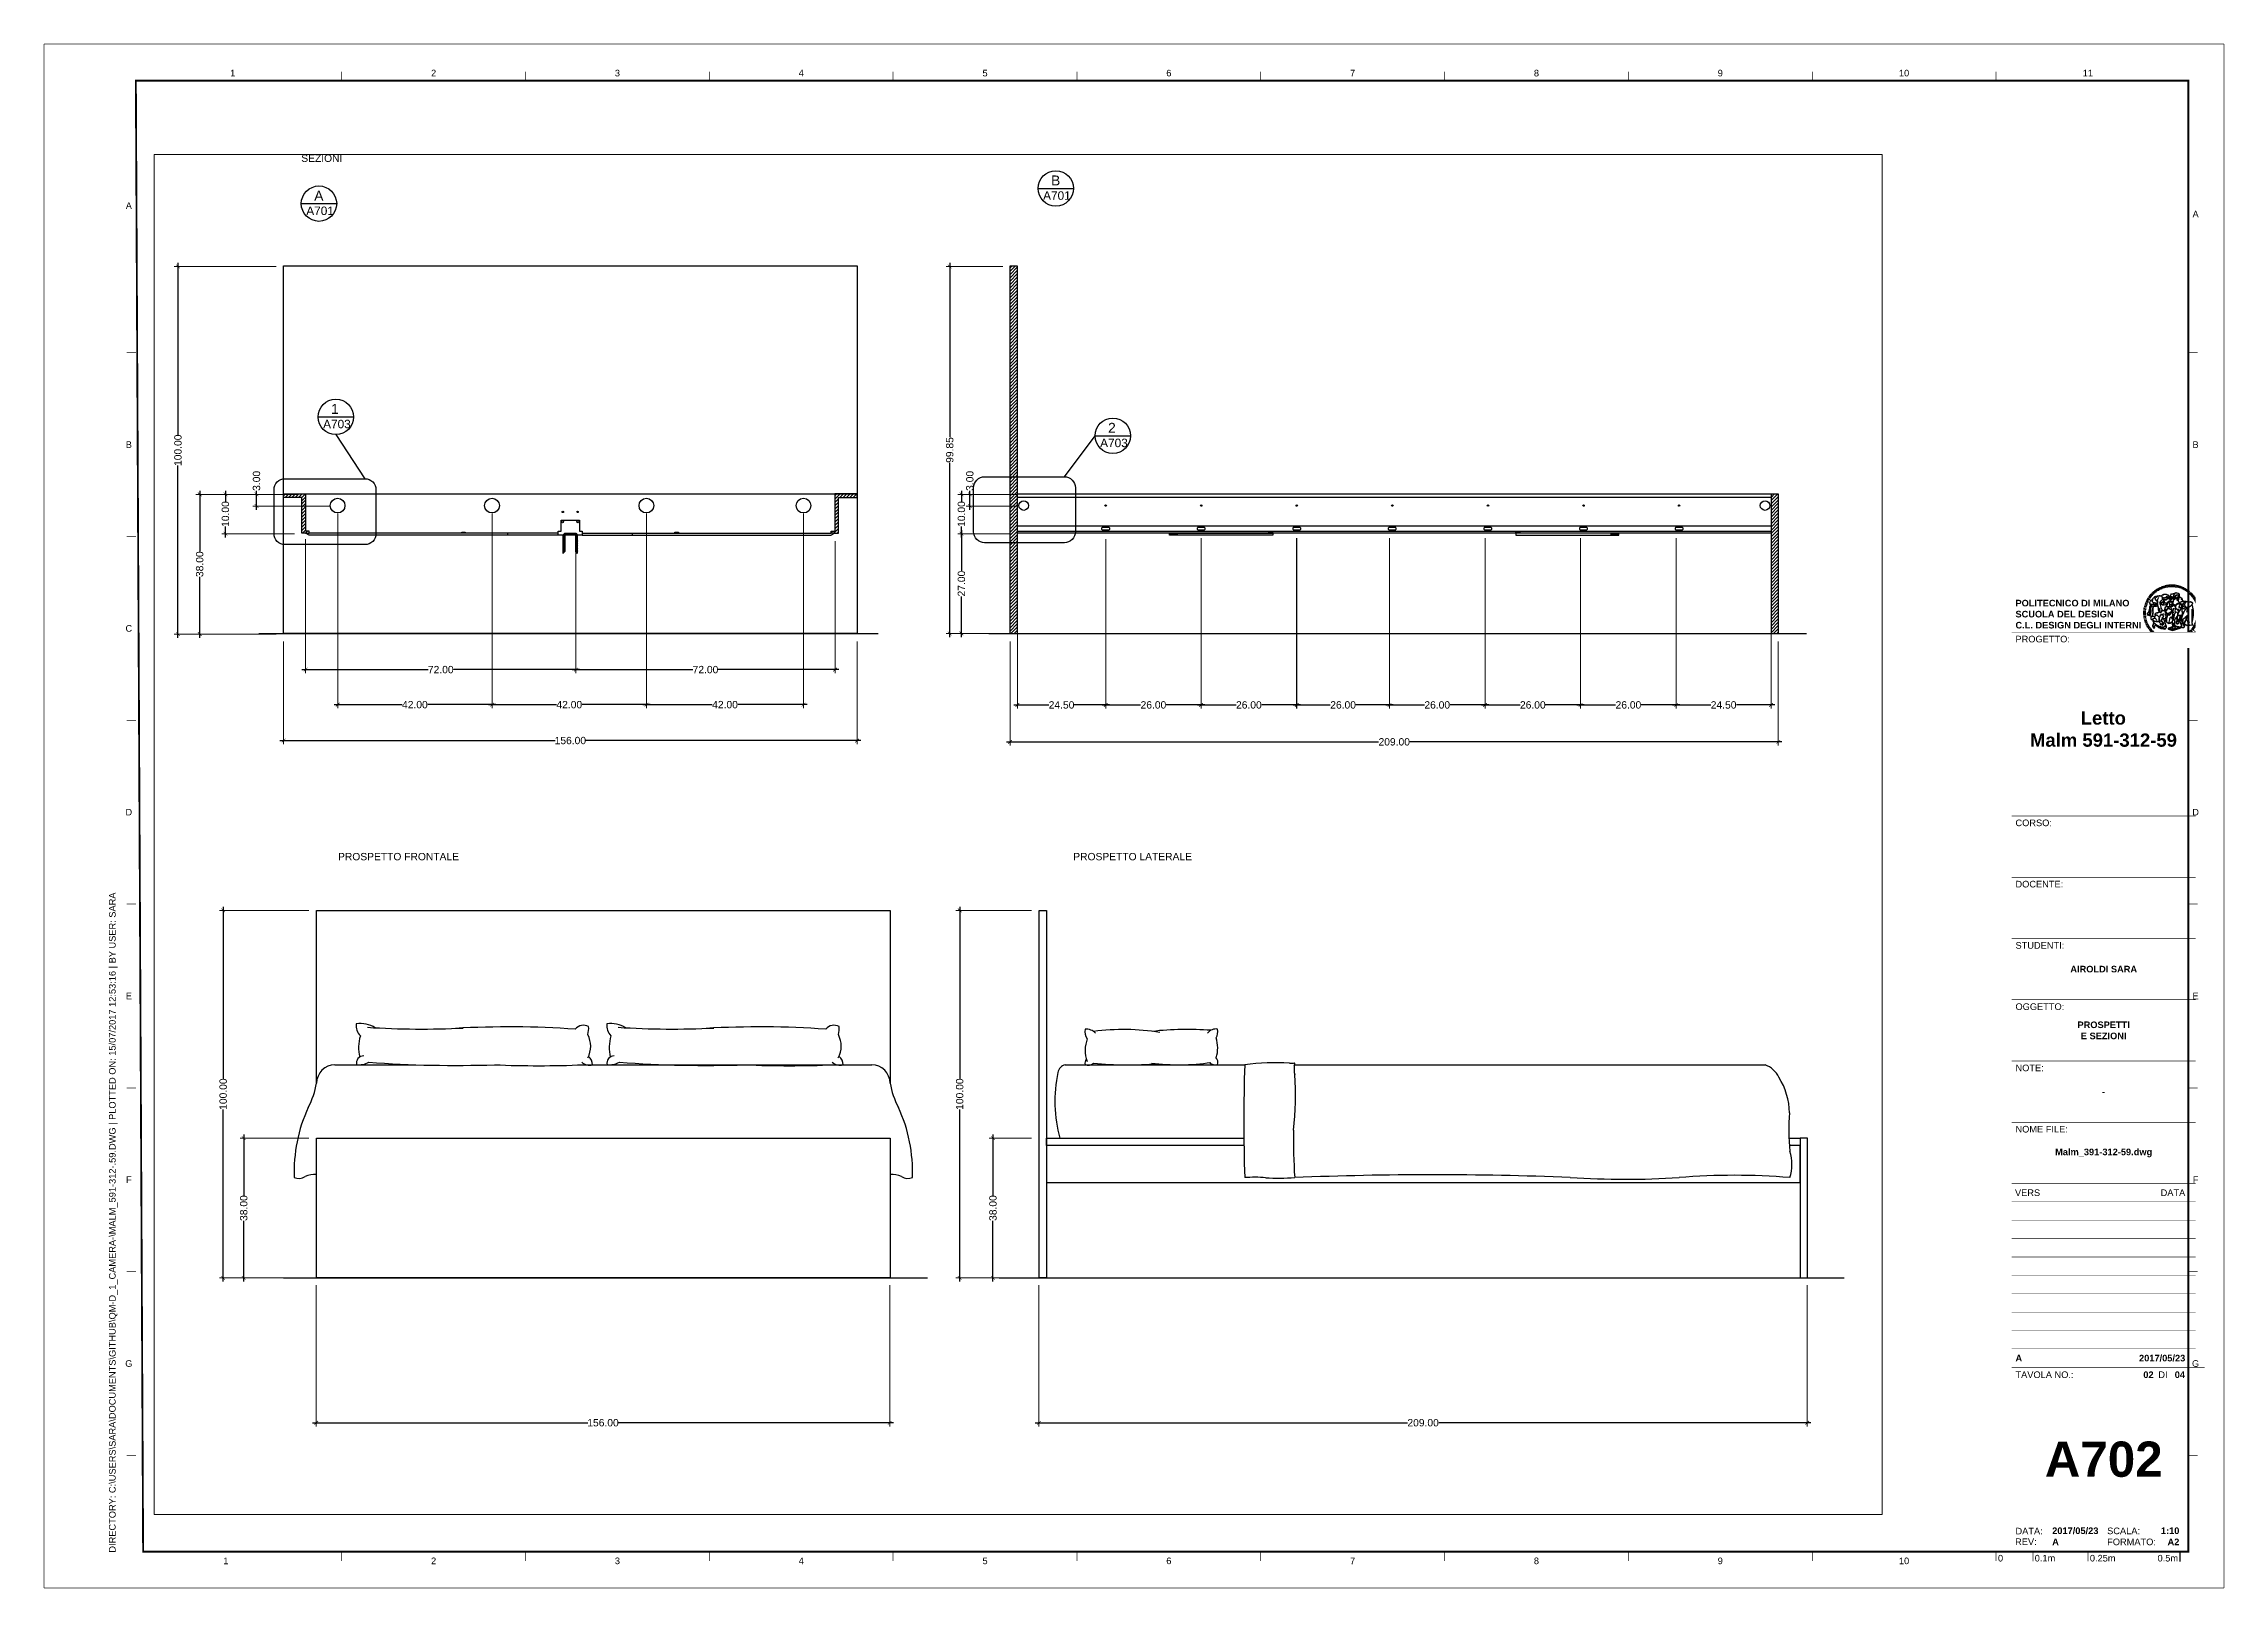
# Paper-space layout 'A702' of a CAD drawing. Header units: millimetres. Extents: x 0 to 593, y 0 to 420.
# The model-space entities are those that its viewports show. They can reach past a viewport. Long polylines and large blocks are cut down to what shows.
import ezdxf
from ezdxf.enums import TextEntityAlignment as Align

# ---------------------------------------------------------------- set-up
doc = ezdxf.new("R2010")
doc.units = ezdxf.units.MM
doc.set_wipeout_variables(frame=1)
for name, color, linetype in [('G-ANNO-LOGO', 3, 'Continuous'), ('G-ANNO-TEXT', 3, 'Continuous'), ('G-ANNO-TTLB', 71, 'Continuous'), ('IN-ANNO-DETAILS', 2, 'Continuous'), ('IN-ANNO-NPLT', 6, 'Continuous'), ('IN-FURN', 3, 'Continuous'), ('IN-FURN-STOR', 104, 'Continuous'), ('IN-FURN-WKSF', 4, 'Continuous')]:
    doc.layers.add(name, color=color, linetype=linetype)
doc.styles.add('Annotativa', font='arial.ttf')
doc.styles.add('ARIAL', font='arial.ttf')
doc.styles.add('ARIAL-BOLD', font='')
doc.styles.add('E-ARIAL', font='arial.ttf')
doc.styles.get("Standard").update_dxf_attribs({"font": 'arial.ttf', "height": 4})
doc.styles.get('ARIAL-BOLD').set_extended_font_data('Arial', bold=True)
doc.dimstyles.new('QM-D_1', dxfattribs={"dimtxt": 2, "dimasz": 1, "dimexe": 1, "dimexo": 2, "dimgap": 0.09, "dimtad": 0, "dimzin": 0, "dimdsep": 46, "dimtxsty": 'Annotativa', "dimblk": 'ARCHTICK', "dimcen": 0, "dimdle": 1, "dimclrd": 256, "dimclre": 256, "dimadec": 0, "dimazin": 0, "dimtfac": 1, "dimtofl": 0, "dimtmove": 0, "dimatfit": 3, "dimldrblk": 'ARCHTICK', "dimfxl": 1, "dimtolj": 1, "dimtzin": 0, "dimlwe": 5, "dimarcsym": 2})

psp = doc.layouts.new('A702')

# ---------------------------------------------------------------- texts
at = {"layer": 'IN-ANNO-NPLT', "char_height": 2, "attachment_point": 1, "style": 'ARIAL'}
for s, insert in [('SEZIONI', (70, 390)), ('PROSPETTO FRONTALE', (80, 200)), ('PROSPETTO LATERALE', (280, 200))]:
    psp.add_mtext_dynamic_manual_height_columns(s, width=40, gutter_width=10, heights=[0], dxfattribs=dict(at, insert=insert))
at = {"layer": 'IN-ANNO-NPLT', "attachment_point": 1}
for s, width, heights, insert, char_height in [('A', 58.09241, [0], (73.523, 380.157), 2.688), ('A701', 41.49786, [14.306], (271.797, 380), 2.304), ('B', 58.09241, [0], (273.958, 384.302), 2.688), ('A701', 41.49786, [14.306], (71.362, 375.855), 2.304), ('1', 58.09241, [0], (78.104, 322.138), 2.688), ('A703', 41.49786, [14.306], (75.943, 317.836), 2.304), ('2', 58.09241, [0], (289.473, 317.005), 2.688), ('A703', 41.49786, [14.306], (287.312, 312.704), 2.304)]:
    psp.add_mtext_dynamic_manual_height_columns(s, width=width, gutter_width=1, heights=heights, dxfattribs=dict(at, insert=insert, char_height=char_height))

msp = doc.modelspace()

# ---------------------------------------------------------------- blocks, each defined once
blk = doc.blocks.new('A1_GRID_LAYOUT')
at = {"layer": 'G-ANNO-TTLB', "const_width": 0.5, "flags": 128}
blk.add_lwpolyline([(25, 410.09), (26.98, 9.9), (583.32, 9.9), (583.32, 410.09)], close=True, dxfattribs=at)
at = {"layer": 'G-ANNO-TTLB', "const_width": 0.18, "flags": 128}
for points in [[(81, 412.59), (81, 410.09)], [(131, 412.59), (131, 410.09)], [(181, 412.59), (181, 410.09)], [(231, 412.59), (231, 410.09)], [(281, 412.59), (281, 410.09)], [(331, 412.59), (331, 410.09)], [(381, 412.59), (381, 410.09)], [(431, 412.59), (431, 410.09)], [(481, 412.59), (481, 410.09)], [(531, 412.59), (531, 410.09)], [(25, 336.09), (22.5, 336.09)], [(585.82, 336.09), (583.32, 336.09)], [(25, 286.09), (22.5, 286.09)], [(585.82, 286.09), (583.32, 286.09)], [(25, 236.09), (22.5, 236.09)], [(585.82, 236.09), (583.32, 236.09)], [(25, 186.09), (22.5, 186.09)], [(585.82, 186.09), (583.32, 186.09)], [(25, 136.09), (22.5, 136.09)], [(585.82, 136.09), (583.32, 136.09)], [(25, 86.09), (22.5, 86.09)], [(585.82, 86.09), (583.32, 86.09)], [(25, 36.09), (22.5, 36.09)], [(585.82, 36.09), (583.32, 36.09)], [(81, 9.9), (81, 7.4)], [(131, 9.9), (131, 7.4)], [(181, 9.9), (181, 7.4)], [(231, 9.9), (231, 7.4)], [(281, 9.9), (281, 7.4)], [(331, 9.9), (331, 7.4)], [(381, 9.9), (381, 7.4)], [(431, 9.9), (431, 7.4)], [(481, 9.9), (481, 7.4)], [(531, 9.9), (531, 7.4)]]:
    blk.add_lwpolyline(points, dxfattribs=at)
at = {"layer": 'IN-ANNO-NPLT', "const_width": 0.18}
for points in [[(593.04, 420.09), (0, 420.09)], [(0, 0), (0, 420.09)], [(593.04, 0), (593.04, 420.09)], [(593.04, 0), (0, 0)]]:
    blk.add_lwpolyline(points, dxfattribs=at)
at = {"layer": 'G-ANNO-TEXT', "style": 'ARIAL'}
for s, p in [('1', (51.35, 412.16)), ('2', (106, 412.16)), ('3', (156, 412.16)), ('4', (206, 412.16)), ('5', (256, 412.16)), ('6', (306, 412.16)), ('7', (356, 412.16)), ('8', (406, 412.16)), ('9', (456, 412.16)), ('10', (506, 412.16)), ('11', (556, 412.16)), ('A', (23.09, 376.07)), ('A', (585.3, 373.8)), ('B', (23.09, 311.09)), ('B', (585.3, 311.09)), ('C', (23.09, 261.09)), ('C', (585.3, 261.09)), ('D', (23.09, 211.09)), ('D', (585.3, 211.09)), ('E', (23.09, 161.09)), ('E', (585.3, 161.09)), ('F', (23.09, 111.09)), ('F', (585.3, 111.09)), ('G', (23.09, 61.09)), ('G', (585.3, 61.09)), ('1', (49.49, 7.4)), ('2', (106, 7.4)), ('3', (156, 7.4)), ('4', (206, 7.4)), ('5', (256, 7.4)), ('6', (306, 7.4)), ('7', (356, 7.4)), ('8', (406, 7.4)), ('9', (456, 7.4)), ('10', (506, 7.4))]:
    blk.add_text(s, height=1.8, dxfattribs=at).set_placement(p, align=Align.MIDDLE_CENTER)
at = {"layer": 'G-ANNO-TEXT', "insert": (17.7, 9.64), "char_height": 1.8, "attachment_point": 1, "rotation": 90, "style": 'ARIAL'}
blk.add_mtext_dynamic_manual_height_columns('DIRECTORY: C:\\\\USERS\\\\SARA\\\\DOCUMENTS\\\\GITHUB\\\\QM-D_1_CAMERA-\\\\MALM_591-312-.59.DWG | PLOTTED ON: 15/07/2017 12:53:16 | BY USER: SARA', width=412.209, gutter_width=9, heights=[0], dxfattribs=at)
blk = doc.blocks.new('logoPolimi')
for p, q in [((-1.49, 1.84), (-1.36, 1.68)), ((-1.41, 1.91), (-1.28, 1.74)), ((-1.32, 1.97), (-1.2, 1.8)), ((-1.22, 2.03), (-1.11, 1.85)), ((-1.13, 2.09), (-1.03, 1.9)), ((-1.03, 2.14), (-0.94, 1.95)), ((-0.93, 2.18), (-0.84, 1.99)), ((-0.83, 2.22), (-0.75, 2.03)), ((-0.72, 2.26), (-0.66, 2.06)), ((-0.61, 2.29), (-0.56, 2.09)), ((-0.51, 2.32), (-0.46, 2.11)), ((-0.4, 2.34), (-0.36, 2.13)), ((-0.29, 2.35), (-0.26, 2.14)), ((-0.18, 2.36), (-0.16, 2.15)), ((-0.07, 2.37), (-0.06, 2.16)), ((0.04, 2.37), (0.04, 2.16)), ((0.15, 2.36), (0.14, 2.16)), ((0.26, 2.36), (0.24, 2.15)), ((0.37, 2.34), (0.34, 2.13)), ((0.48, 2.32), (0.44, 2.12)), ((0.59, 2.3), (0.54, 2.09)), ((0.69, 2.27), (0.63, 2.07)), ((0.8, 2.23), (0.73, 2.03)), ((0.9, 2.19), (0.82, 2)), ((1, 2.15), (0.91, 1.96)), ((1.1, 2.1), (1, 1.91)), ((1.2, 2.04), (1.09, 1.86)), ((1.29, 1.99), (1.18, 1.81)), ((1.38, 1.92), (1.26, 1.75)), ((1.47, 1.86), (1.34, 1.69)), ((-2.37, 0.12), (-2.16, 0.11)), ((-2.37, 0.01), (-2.16, 0.01)), ((-2.36, 0.23), (-2.15, 0.21)), ((-2.35, 0.34), (-2.14, 0.31)), ((-2.33, 0.45), (-2.12, 0.41)), ((-2.3, 0.55), (-2.1, 0.51)), ((-2.28, 0.66), (-2.07, 0.6)), ((-2.24, 0.77), (-2.04, 0.7)), ((-2.2, 0.87), (-2.01, 0.79)), ((-2.16, 0.97), (-1.97, 0.89)), ((-2.11, 1.07), (-1.93, 0.98)), ((-2.06, 1.17), (-1.88, 1.07)), ((-2.01, 1.26), (-1.83, 1.15)), ((-1.94, 1.36), (-1.77, 1.24)), ((-1.88, 1.45), (-1.71, 1.32)), ((-1.84, 0.03), (-1.82, 0.35)), ((-1.81, 1.53), (-1.65, 1.4)), ((-1.74, 1.61), (-1.58, 1.47)), ((-1.73, 0.59), (-1.73, 0.59)), ((-1.73, 0.59), (-1.73, 0.59)), ((-1.66, 1.69), (-1.51, 1.54)), ((-1.65, 0.57), (-1.65, 0.57)), ((-1.59, 1.12), (-1.59, 1.12)), ((-1.58, 1.77), (-1.44, 1.61)), ((-1.51, 0.55), (-1.51, 0.55)), ((-1.51, 0.55), (-1.51, 0.55)), ((-1.31, 0.79), (-1.21, 0.75)), ((-1.21, 0.75), (-1.31, 0.79)), ((-1.21, 0.75), (-1.31, 0.79)), ((-1.21, 0.75), (-1.21, 0.75)), ((-1.21, 0.75), (-1.21, 0.75)), ((-1.19, 0.76), (-1.19, 0.76)), ((-1.19, 0.76), (-1.19, 0.76)), ((-1.17, 0.99), (-1.18, 0.99)), ((-1.18, 0.99), (-1.17, 0.99)), ((-1.16, 0.57), (-1.16, 0.57)), ((-1.16, 0.57), (-1.16, 0.57)), ((-1.1, 0.01), (-0.99, 0.06)), ((-0.99, 0.06), (-1.1, 0.01)), ((-0.99, 0.06), (-1.1, 0.01)), ((-0.99, 0.06), (-0.99, 0.06)), ((-0.99, 0.06), (-0.99, 0.06)), ((-0.97, 0.79), (-0.98, 0.79)), ((-0.89, 0.84), (-0.97, 0.79)), ((-0.97, 0.79), (-0.89, 0.84)), ((-0.96, 1.41), (-0.96, 1.41)), ((-0.96, 1.41), (-0.96, 1.41)), ((-0.89, 0.84), (-0.82, 0.87)), ((-0.82, 0.87), (-0.89, 0.84)), ((-0.89, 0.84), (-0.82, 0.87)), ((-0.88, 0.83), (-0.89, 0.84)), ((-0.85, 1.39), (-0.85, 1.39)), ((-0.85, 1.39), (-0.85, 1.39)), ((-0.84, 0.14), (-0.84, 0.14)), ((-0.77, 1.08), (-0.78, 1.08)), ((-0.78, 1.08), (-0.77, 1.08)), ((-0.61, 1.12), (-0.77, 1.08)), ((-0.77, 1.08), (-0.61, 1.12)), ((-0.77, 1.08), (-0.61, 1.12)), ((-0.75, 1.3), (-0.76, 1.29)), ((-0.76, 1.29), (-0.75, 1.3)), ((-0.65, 0.99), (-0.7, 0.96)), ((-0.69, 0.18), (-0.68, 0.18)), ((-0.66, 0.93), (-0.66, 0.93)), ((-0.66, 0.93), (-0.64, 0.93)), ((-0.66, 0.93), (-0.66, 0.93)), ((-0.66, 0.93), (-0.66, 0.93)), ((-0.63, 1.01), (-0.63, 1.01)), ((-0.63, 1.01), (-0.62, 1.01)), ((-0.63, 0.66), (-0.63, 0.66)), ((-0.6, 1.12), (-0.61, 1.12)), ((-0.61, 1.12), (-0.6, 1.12)), ((-0.61, 1.12), (-0.6, 1.12)), ((-0.61, 0.86), (-0.57, 0.85)), ((-0.57, 0.85), (-0.61, 0.86)), ((-0.61, 0.86), (-0.57, 0.85)), ((-0.53, 1.08), (-0.6, 1.12)), ((-0.6, 1.12), (-0.6, 1.11)), ((-0.6, 1.12), (-0.53, 1.08)), ((-0.57, 0.8), (-0.59, 0.8)), ((-0.57, 0.85), (-0.53, 0.84)), ((-0.57, 0.85), (-0.57, 0.85)), ((-0.57, 0.85), (-0.57, 0.85)), ((-0.57, 0.85), (-0.53, 0.84)), ((-0.56, 0.29), (-0.49, 0.48)), ((-0.56, 0.14), (-0.56, 0.29)), ((-0.5, 0.11), (-0.56, 0.14)), ((-0.53, 0.84), (-0.51, 0.84)), ((-0.53, 0.84), (-0.51, 0.84)), ((-0.53, 0.84), (-0.53, 0.84)), ((-0.51, 0.11), (-0.51, 0.11)), ((-0.51, 0.11), (-0.51, 0.11)), ((-0.34, 0.33), (-0.5, 0.11)), ((-0.49, 0.48), (-0.41, 0.55)), ((-0.42, 0.8), (-0.47, 0.79)), ((-0.42, 0.8), (-0.47, 0.79)), ((-0.47, 0.79), (-0.45, 0.76)), ((-0.47, 0.79), (-0.45, 0.76)), ((-0.45, 1.14), (-0.42, 1.11)), ((-0.42, 1.26), (-0.36, 1.22)), ((-0.41, 0.55), (-0.34, 0.49)), ((-0.4, 1.37), (-0.38, 1.38)), ((-0.39, 1.37), (-0.4, 1.37)), ((-0.35, 1.33), (-0.4, 1.37)), ((-0.39, 1.24), (-0.4, 1.23)), ((-0.38, 1.14), (-0.38, 1.14)), ((-0.34, 0.49), (-0.09, 0.48)), ((-0.16, 0.32), (-0.34, 0.33)), ((-0.14, 0.32), (-0.31, 0.34)), ((-0.28, 1.3), (-0.29, 1.3)), ((-0.28, 1.3), (-0.28, 1.3)), ((-0.16, 1.24), (-0.16, 1.25)), ((-0.16, 1.25), (-0.16, 1.25)), ((-0.16, 0.49), (-0.14, 0.64)), ((-0.06, 0.27), (-0.16, 0.32)), ((-0.1, 0.88), (-0.09, 0.87)), ((-0.08, 1.37), (-0.08, 1.38)), ((-0.08, 1.23), (-0.05, 1.21)), ((-0.05, 1.21), (-0.08, 1.23)), ((-0.08, 1.23), (-0.05, 1.21)), ((-0.03, 0.26), (-0.06, 0.27)), ((-0.05, 1.21), (-0.04, 1.21)), ((-0.04, 1.21), (-0.05, 1.21)), ((-0.04, 1.21), (-0.04, 1.21)), ((-0.04, 1.21), (-0.04, 1.21)), ((-0.04, 0.48), (-0.03, 0.26)), ((0.03, 1.15), (0.03, 1.15)), ((0.03, 0.66), (0.03, 0.67)), ((0.07, 0.58), (0.07, 0.57)), ((0.1, 1.18), (0.1, 1.18)), ((0.1, 0.84), (0.1, 0.84)), ((0.13, 1.32), (0.17, 1.19)), ((0.14, 0.71), (0.34, 0.65)), ((0.31, 0.56), (0.17, 0.63)), ((0.27, 1.61), (0.27, 1.61)), ((0.27, 1.61), (0.27, 1.61)), ((0.27, 1.61), (0.27, 1.61)), ((0.29, 1.29), (0.29, 1.29)), ((0.29, 1.29), (0.29, 1.29)), ((0.29, 1.29), (0.29, 1.29)), ((0.29, 1.29), (0.29, 1.29)), ((0.33, 0.49), (0.34, 0.49)), ((0.33, 0.03), (0.35, 0.03)), ((0.33, 0.03), (0.35, 0.03)), ((0.34, 0.65), (0.34, 0.64)), ((0.35, 0.03), (0.57, 0.06)), ((0.35, 0.03), (0.57, 0.06)), ((0.35, 0.03), (0.35, 0.03)), ((0.35, 0.03), (0.35, 0.03)), ((0.38, 1.36), (0.37, 1.35)), ((0.38, 0.34), (0.37, 0.34)), ((0.38, 0.34), (0.38, 0.34)), ((0.43, 0.67), (0.39, 0.64)), ((0.49, 1.05), (0.51, 1.13)), ((0.51, 1.13), (0.49, 1.05)), ((0.49, 1.05), (0.51, 1.13)), ((0.51, 1.31), (0.5, 1.29)), ((0.51, 1.13), (0.52, 1.23)), ((0.52, 1.23), (0.51, 1.23)), ((0.51, 1.23), (0.52, 1.23)), ((0.52, 1.23), (0.51, 1.13)), ((0.51, 1.13), (0.52, 1.23)), ((0.52, 1.24), (0.6, 1.37)), ((0.52, 1.23), (0.6, 1.36)), ((0.6, 1.36), (0.52, 1.23)), ((0.52, 1.23), (0.52, 1.23)), ((0.52, 1.23), (0.52, 1.24)), ((0.52, 1.23), (0.52, 1.23)), ((0.55, 1.07), (0.53, 1.06)), ((0.53, 1.04), (0.53, 1.06)), ((0.53, 1.05), (0.53, 1.04)), ((0.54, 0.3), (0.63, 0.32)), ((0.54, -0.08), (0.61, 0.06)), ((0.61, 0.06), (0.54, -0.08)), ((0.54, -0.08), (0.61, 0.06)), ((0.56, 0.19), (0.59, 0.21)), ((0.57, 1.07), (0.57, 1.07)), ((0.57, 1.07), (0.57, 1.07)), ((0.57, 1.07), (0.57, 1.07)), ((0.57, 1.07), (0.57, 1.07)), ((0.57, 1.07), (0.57, 1.07)), ((0.57, 1.07), (0.57, 1.07)), ((0.57, 1.07), (0.57, 1.07)), ((0.58, 0.3), (0.59, 0.29)), ((0.59, 0.78), (0.59, 0.79)), ((0.59, 0.79), (0.59, 0.79)), ((0.59, 0.79), (0.59, 0.79)), ((0.59, 0.79), (0.59, 0.78)), ((0.61, 0.06), (0.6, 0.07)), ((0.6, 0.07), (0.61, 0.06)), ((0.61, 0.06), (0.61, 0.07)), ((0.62, 0.21), (0.65, 0.22)), ((0.64, 1.37), (0.65, 1.37)), ((0.69, 0.86), (0.68, 0.86)), ((0.68, 0.86), (0.69, 0.86)), ((0.68, 0.76), (0.68, 0.76)), ((0.76, 0.26), (0.76, 0.26)), ((0.82, 0.35), (0.84, 0.36)), ((0.82, 0.35), (0.82, 0.35)), ((0.84, 0.36), (0.84, 0.37)), ((0.85, 0.34), (1.05, 0.35)), ((0.93, 1.05), (0.93, 1.05)), ((0.93, 1.05), (0.93, 1.05)), ((0.93, 1.05), (0.93, 1.04)), ((0.93, 1.05), (0.93, 1.05)), ((0.97, 0.66), (0.96, 0.66)), ((1.01, 0.97), (0.98, 0.96)), ((1.17, 0.96), (1.17, 0.95)), ((1.17, 0.95), (1.17, 0.95)), ((1.34, 0.37), (1.26, 0.04)), ((1.27, 0.37), (1.27, 0.38)), ((1.28, 0.95), (1.28, 0.95)), ((1.37, 0.73), (1.46, 0.81)), ((1.41, 0.4), (1.41, 0.41)), ((1.56, 1.79), (1.42, 1.63)), ((1.64, 1.71), (1.49, 1.56)), ((1.49, 0.9), (1.57, 0.92)), ((1.72, 1.63), (1.56, 1.49)), ((1.67, 0.6), (1.57, 0.53)), ((1.79, 1.55), (1.63, 1.41)), ((1.86, 1.47), (1.7, 1.34)), ((1.93, 1.38), (1.76, 1.26)), ((1.99, 1.29), (1.81, 1.17)), ((2.05, 1.19), (1.87, 1.09)), ((2.1, 1.1), (1.92, 1)), ((2.15, 1), (1.96, 0.91)), ((2.19, 0.9), (2, 0.82)), ((2.23, 0.79), (2.04, 0.72)), ((2.27, 0.69), (2.07, 0.63)), ((2.3, 0.58), (2.09, 0.53)), ((2.32, 0.47), (2.12, 0.43)), ((2.34, 0.37), (2.13, 0.33)), ((2.36, 0.26), (2.15, 0.23)), ((2.37, 0.15), (2.16, 0.13)), ((2.37, 0.04), (2.16, 0.03)), ((-2.37, -0.1), (-2.16, -0.09)), ((-2.36, -0.21), (-2.15, -0.19)), ((-2.35, -0.32), (-2.14, -0.29)), ((-2.33, -0.43), (-2.12, -0.39)), ((-2.31, -0.54), (-2.1, -0.49)), ((-2.28, -0.65), (-2.08, -0.59)), ((-2.25, -0.75), (-2.05, -0.69)), ((-2.21, -0.86), (-2.02, -0.78)), ((-2.17, -0.96), (-1.98, -0.87)), ((-2.12, -1.06), (-1.93, -0.96)), ((-2.07, -1.16), (-1.89, -1.05)), ((-2.04, -0.15), (-1.97, -0.2)), ((-2.01, -1.25), (-1.84, -1.14)), ((-1.95, -1.34), (-1.78, -1.22)), ((-1.89, -1.43), (-1.72, -1.31)), ((-1.82, -1.52), (-1.66, -1.38)), ((-1.75, -1.6), (-1.59, -1.46)), ((-1.67, -1.68), (-1.52, -1.53)), ((-1.58, -0.12), (-1.6, -0.18)), ((-1.6, -0.18), (-1.58, -0.28)), ((-1.57, -0.54), (-1.59, -0.54)), ((-1.59, -0.54), (-1.59, -0.54)), ((-1.59, -1.76), (-1.45, -1.6)), ((-1.56, -0.32), (-1.56, -0.31)), ((-1.56, -0.31), (-1.56, -0.31)), ((-1.53, -0.65), (-1.53, -0.65)), ((-1.53, -0.65), (-1.53, -0.65)), ((-1.51, -1.83), (-1.37, -1.67)), ((-1.48, -0.86), (-1.48, -0.85)), ((-1.42, -0.37), (-1.42, -0.37)), ((-1.42, -1.9), (-1.29, -1.73)), ((-1.38, -0.46), (-1.38, -0.46)), ((-1.33, -1.96), (-1.21, -1.79)), ((-1.31, -0.24), (-1.31, -0.23)), ((-1.31, -0.23), (-1.31, -0.24)), ((-1.23, -0.19), (-1.23, -0.19)), ((-1.23, -0.19), (-1.23, -0.19)), ((-1.23, -0.19), (-1.23, -0.19)), ((-1.23, -0.19), (-1.23, -0.19)), ((-1.01, -0.39), (-1.02, -0.39)), ((-1.02, -0.39), (-1.01, -0.39)), ((-1.02, -0.7), (-1.02, -0.7)), ((-1.02, -0.7), (-1.02, -0.7)), ((-1.02, -0.7), (-1.02, -0.7)), ((-0.79, -0.51), (-0.83, -0.58)), ((-0.83, -0.58), (-0.79, -0.51)), ((-0.83, -0.58), (-0.79, -0.51)), ((-0.78, -1.05), (-0.83, -0.94)), ((-0.83, -0.94), (-0.78, -1.05)), ((-0.83, -0.94), (-0.83, -0.94)), ((-0.83, -0.94), (-0.78, -1.05)), ((-0.82, -1.23), (-0.82, -1.23)), ((-0.82, -1.23), (-0.77, -1.23)), ((-0.77, -1.23), (-0.82, -1.23)), ((-0.82, -1.23), (-0.82, -1.23)), ((-0.77, -1.23), (-0.82, -1.23)), ((-0.75, -0.96), (-0.8, -0.89)), ((-0.8, -0.89), (-0.79, -0.92)), ((-0.79, -0.92), (-0.8, -0.89)), ((-0.8, -0.89), (-0.75, -0.96)), ((-0.79, -0.92), (-0.8, -0.89)), ((-0.8, -0.89), (-0.8, -0.89)), ((-0.8, -0.89), (-0.75, -0.96)), ((-0.79, -0.92), (-0.78, -0.95)), ((-0.78, -0.95), (-0.79, -0.92)), ((-0.78, -0.95), (-0.79, -0.92)), ((-0.77, -0.49), (-0.78, -0.48)), ((-0.78, -0.48), (-0.77, -0.49)), ((-0.78, -0.95), (-0.76, -1)), ((-0.76, -1), (-0.78, -0.95)), ((-0.76, -1), (-0.78, -0.95)), ((-0.71, -0.89), (-0.75, -0.87)), ((-0.75, -0.87), (-0.71, -0.89)), ((-0.75, -0.87), (-0.71, -0.89)), ((-0.72, -1.01), (-0.75, -0.96)), ((-0.75, -0.96), (-0.72, -1.01)), ((-0.75, -0.96), (-0.72, -1.01)), ((-0.64, -0.93), (-0.71, -0.89)), ((-0.71, -0.89), (-0.64, -0.93)), ((-0.71, -0.89), (-0.64, -0.93)), ((-0.66, -0.53), (-0.66, -0.53)), ((-0.66, -0.53), (-0.66, -0.53)), ((-0.66, -0.53), (-0.66, -0.53)), ((-0.39, -0.81), (-0.51, -0.69)), ((-0.51, -1.04), (-0.5, -1.04)), ((-0.48, -0.42), (-0.48, -0.42)), ((-0.48, -0.42), (-0.48, -0.42)), ((-0.48, -0.42), (-0.48, -0.42)), ((-0.41, -0.51), (-0.41, -0.51)), ((-0.38, -0.05), (-0.39, -0.12)), ((-0.39, -0.12), (-0.37, -0.1)), ((-0.35, -0.14), (-0.37, -0.08)), ((-0.37, -0.09), (-0.37, -0.09)), ((-0.33, -0.12), (-0.35, -0.14)), ((-0.32, -0.14), (-0.35, -0.14)), ((-0.35, -0.18), (-0.34, -0.22)), ((-0.34, -0.08), (-0.29, -0.16)), ((-0.34, -0.22), (-0.34, -0.22)), ((-0.27, -0.17), (-0.32, -0.14)), ((-0.25, -0.91), (-0.26, -0.9)), ((-0.26, -1.29), (0.1, -1.2)), ((0.1, -1.2), (-0.26, -1.29)), ((0.08, -1.4), (-0.26, -1.29)), ((-0.26, -1.29), (0.08, -1.4)), ((-0.26, -1.38), (-0.26, -1.29)), ((-0.26, -1.29), (-0.26, -1.29)), ((-0.26, -1.29), (-0.26, -1.38)), ((-0.26, -1.29), (0.08, -1.4)), ((-0.26, -1.29), (-0.26, -1.29)), ((0.08, -1.49), (-0.26, -1.38)), ((-0.26, -1.38), (0.09, -1.49)), ((-0.14, -0.15), (-0.16, -0.13)), ((-0.11, -0.04), (-0.12, -0.05)), ((-0.04, -0.41), (-0.01, -0.44)), ((-0.01, -0.44), (-0.04, -0.41)), ((-0.04, -0.41), (-0.01, -0.44)), ((0.07, -0.84), (0.07, -0.84)), ((0.07, -0.84), (0.07, -0.84)), ((0.1, -1.2), (0.08, -1.32)), ((0.08, -1.32), (0.13, -1.2)), ((0.08, -1.4), (0.72, -1.22)), ((0.72, -1.22), (0.08, -1.4)), ((0.08, -1.4), (0.72, -1.22)), ((0.72, -1.31), (0.08, -1.49)), ((0.08, -1.44), (0.08, -1.4)), ((0.08, -1.4), (0.08, -1.44)), ((0.08, -1.4), (0.08, -1.49)), ((0.08, -1.49), (0.08, -1.44)), ((0.08, -1.44), (0.08, -1.44)), ((0.08, -1.44), (0.08, -1.45)), ((0.08, -1.45), (0.08, -1.46)), ((0.08, -1.46), (0.08, -1.49)), ((0.1, -1.01), (0.09, -0.86)), ((0.1, -1.01), (0.09, -0.86)), ((0.09, -1.49), (0.72, -1.31)), ((0.1, -1.2), (0.12, -1.04)), ((0.12, -1.04), (0.1, -1.2)), ((0.13, -1.2), (0.1, -1.2)), ((0.1, -1.2), (0.13, -1.2)), ((0.13, -1.2), (0.1, -1.2)), ((0.1, -1.2), (0.1, -1.2)), ((0.11, -0.44), (0.11, -0.44)), ((0.11, -0.44), (0.11, -0.44)), ((0.12, -0.21), (0.12, -0.21)), ((0.12, -0.21), (0.12, -0.21)), ((0.12, -0.21), (0.12, -0.21)), ((0.12, -0.21), (0.12, -0.21)), ((0.12, -0.21), (0.12, -0.21)), ((0.12, -0.21), (0.12, -0.21)), ((0.12, -0.21), (0.12, -0.21)), ((0.12, -0.21), (0.12, -0.21)), ((0.12, -0.21), (0.12, -0.21)), ((0.12, -0.21), (0.12, -0.21)), ((0.12, -0.21), (0.12, -0.21)), ((0.12, -0.21), (0.12, -0.21)), ((0.12, -0.21), (0.12, -0.21)), ((0.12, -0.56), (0.14, -0.53)), ((0.14, -0.53), (0.12, -0.56)), ((0.12, -0.56), (0.14, -0.53)), ((0.12, -1.04), (0.12, -1.04)), ((0.12, -1.04), (0.12, -1.04)), ((0.12, -1.04), (0.12, -1.04)), ((0.21, -0.99), (0.13, -1.2)), ((0.13, -1.2), (0.21, -0.99)), ((0.36, -1.14), (0.13, -1.2)), ((0.13, -1.2), (0.26, -1.17)), ((0.14, -0.53), (0.16, -0.49)), ((0.16, -0.49), (0.14, -0.53)), ((0.14, -0.53), (0.16, -0.49)), ((0.16, -0.49), (0.16, -0.49)), ((0.16, -0.49), (0.16, -0.49)), ((0.28, -1.19), (0.21, -0.99)), ((0.21, -0.99), (0.31, -1.27)), ((0.24, -0.17), (0.24, -0.16)), ((0.24, -0.16), (0.24, -0.17)), ((0.25, -0.84), (0.25, -0.88)), ((0.25, -0.88), (0.25, -0.84)), ((0.25, -0.88), (0.25, -0.84)), ((0.25, -0.88), (0.29, -1.17)), ((0.26, -0.88), (0.25, -0.88)), ((0.31, -1.27), (0.25, -0.88)), ((0.26, -1.17), (0.28, -1.16)), ((0.28, -1.16), (0.36, -1.14)), ((0.29, -1.17), (0.28, -1.19)), ((0.36, -1.14), (0.72, -1.22)), ((0.72, -1.22), (0.36, -1.14)), ((0.49, -0.31), (0.49, -0.31)), ((0.49, -0.31), (0.49, -0.31)), ((0.5, -0.27), (0.5, -0.27)), ((0.51, -0.27), (0.51, -0.27)), ((0.72, -0.81), (0.75, -0.89)), ((0.72, -1.22), (0.72, -1.31)), ((0.72, -1.31), (0.72, -1.22)), ((0.74, -0.23), (0.74, -0.23)), ((0.74, -0.23), (0.75, -0.24)), ((0.75, -0.23), (0.75, -0.23)), ((0.86, -0.25), (0.82, -0.34)), ((0.87, -0.22), (0.86, -0.23)), ((0.87, -0.22), (0.86, -0.25)), ((0.96, -0.58), (0.96, -0.57)), ((1.05, -1.05), (1.04, -1.05)), ((1.28, -2), (1.17, -1.82)), ((1.37, -1.93), (1.25, -1.76)), ((1.31, -0.27), (1.3, -0.26)), ((1.3, -0.26), (1.3, -0.26)), ((1.3, -0.26), (1.3, -0.26)), ((1.3, -0.26), (1.31, -0.27)), ((1.3, -0.26), (1.3, -0.26)), ((1.46, -1.87), (1.33, -1.7)), ((1.54, -1.8), (1.41, -1.64)), ((1.63, -1.72), (1.48, -1.57)), ((1.71, -1.65), (1.55, -1.5)), ((1.78, -1.57), (1.62, -1.43)), ((1.85, -1.48), (1.69, -1.35)), ((1.92, -1.39), (1.75, -1.27)), ((1.98, -1.3), (1.81, -1.19)), ((2.04, -1.21), (1.86, -1.1)), ((2.09, -1.11), (1.91, -1.01)), ((2.14, -1.01), (1.95, -0.92)), ((2.19, -0.91), (1.99, -0.83)), ((2.23, -0.81), (2.03, -0.74)), ((2.26, -0.7), (2.06, -0.64)), ((2.29, -0.6), (2.09, -0.55)), ((2.32, -0.49), (2.11, -0.45)), ((2.34, -0.38), (2.13, -0.35)), ((2.35, -0.27), (2.15, -0.25)), ((2.37, -0.08), (2.16, -0.07)), ((2.36, -0.16), (2.16, -0.15)), ((-1.24, -2.02), (-1.13, -1.84)), ((-1.14, -2.08), (-1.04, -1.89)), ((-1.04, -2.13), (-0.95, -1.94)), ((-0.94, -2.18), (-0.86, -1.98)), ((-0.84, -2.22), (-0.77, -2.02)), ((-0.74, -2.25), (-0.67, -2.05)), ((-0.63, -2.29), (-0.57, -2.08)), ((-0.52, -2.31), (-0.48, -2.11)), ((-0.42, -2.33), (-0.38, -2.13)), ((-0.31, -2.35), (-0.28, -2.14)), ((-0.2, -2.36), (-0.18, -2.15)), ((-0.09, -2.37), (-0.08, -2.16)), ((0.03, -2.37), (0.02, -2.16)), ((0.14, -2.37), (0.12, -2.16)), ((0.25, -2.36), (0.22, -2.15)), ((0.35, -2.34), (0.32, -2.14)), ((0.46, -2.32), (0.42, -2.12)), ((0.57, -2.3), (0.52, -2.1)), ((0.68, -2.27), (0.62, -2.07)), ((0.78, -2.24), (0.71, -2.04)), ((0.89, -2.2), (0.81, -2)), ((0.99, -2.15), (0.9, -1.96)), ((1.09, -2.11), (0.99, -1.92)), ((1.19, -2.05), (1.08, -1.87))]:
    blk.add_line(p, q)
for points in [[(-1.9, 0.12), (-1.94, 0.02), (-2.05, -0.09), (-2.05, -0.09)], [(-1.86, 0.38), (-1.86, 0.38), (-1.87, 0.19), (-1.9, 0.12)], [(-1.76, 0.6), (-1.76, 0.6), (-1.84, 0.57), (-1.86, 0.38)], [(-1.86, -0.04), (-1.84, 0.02), (-1.84, 0.03), (-1.84, 0.03)], [(-1.82, 0.78), (-1.83, 0.8), (-1.85, 0.86), (-1.83, 0.88)], [(-1.82, 0.78), (-1.83, 0.8), (-1.85, 0.86), (-1.83, 0.88)], [(-1.83, 0.88), (-1.81, 0.9), (-1.76, 0.96), (-1.76, 0.96)], [(-1.83, 0.88), (-1.81, 0.9), (-1.76, 0.96), (-1.76, 0.96)], [(-1.76, 0.6), (-1.83, 0.7), (-1.78, 0.74), (-1.78, 0.74)], [(-1.78, 0.74), (-1.79, 0.74), (-1.83, 0.7), (-1.76, 0.6)], [(-1.78, 0.74), (-1.8, 0.76), (-1.81, 0.78), (-1.82, 0.78)], [(-1.78, 0.74), (-1.8, 0.76), (-1.81, 0.78), (-1.82, 0.78)], [(-1.82, 0.35), (-1.81, 0.5), (-1.73, 0.59), (-1.73, 0.59)], [(-1.82, -0.19), (-1.73, -0.07), (-1.75, 0.14), (-1.75, 0.3)], [(-1.75, 0.33), (-1.75, 0.17), (-1.73, -0.05), (-1.8, -0.17)], [(-1.78, 0.74), (-1.75, 0.72), (-1.72, 0.69), (-1.68, 0.7)], [(-1.68, 0.7), (-1.72, 0.69), (-1.75, 0.72), (-1.78, 0.74)], [(-1.68, 0.7), (-1.72, 0.69), (-1.75, 0.72), (-1.78, 0.74)], [(-1.78, 0.74), (-1.78, 0.74), (-1.78, 0.74), (-1.78, 0.74)], [(-1.76, 0.96), (-1.68, 1.1), (-1.59, 1.12), (-1.59, 1.12)], [(-1.76, 0.96), (-1.68, 1.1), (-1.6, 1.12), (-1.6, 1.12)], [(-1.73, 0.59), (-1.74, 0.59), (-1.75, 0.6), (-1.76, 0.6)], [(-1.73, 0.59), (-1.74, 0.59), (-1.75, 0.6), (-1.76, 0.6)], [(-1.75, 0.3), (-1.76, 0.47), (-1.65, 0.57), (-1.65, 0.57)], [(-1.65, 0.57), (-1.65, 0.57), (-1.76, 0.5), (-1.75, 0.33)], [(-1.65, 0.57), (-1.68, 0.58), (-1.7, 0.58), (-1.73, 0.59)], [(-1.65, 0.57), (-1.68, 0.58), (-1.7, 0.58), (-1.73, 0.59)], [(-1.5, 0.71), (-1.53, 0.74), (-1.61, 0.71), (-1.68, 0.7)], [(-1.68, 0.7), (-1.61, 0.71), (-1.53, 0.73), (-1.5, 0.71)], [(-1.5, 0.71), (-1.53, 0.73), (-1.61, 0.71), (-1.68, 0.7)], [(-1.51, 0.55), (-1.56, 0.56), (-1.61, 0.56), (-1.65, 0.57)], [(-1.65, 0.57), (-1.61, 0.56), (-1.56, 0.56), (-1.51, 0.55)], [(-1.51, 0.55), (-1.56, 0.56), (-1.61, 0.56), (-1.65, 0.57)], [(-1.59, 1.12), (-1.6, 1.06), (-1.61, 0.99), (-1.61, 0.97)], [(-1.61, 0.97), (-1.61, 0.99), (-1.6, 1.06), (-1.59, 1.12)], [(-1.61, 0.97), (-1.61, 0.99), (-1.6, 1.06), (-1.59, 1.12)], [(-1.61, 0.97), (-1.61, 0.95), (-1.56, 0.88), (-1.54, 0.87)], [(-1.54, 0.87), (-1.56, 0.88), (-1.61, 0.95), (-1.61, 0.97)], [(-1.54, 0.87), (-1.56, 0.88), (-1.61, 0.96), (-1.61, 0.97)], [(-1.59, 1.12), (-1.59, 1.13), (-1.59, 1.15), (-1.58, 1.16)], [(-1.59, 1.12), (-1.59, 1.13), (-1.59, 1.15), (-1.58, 1.16)], [(-1.58, 1.16), (-1.57, 1.21), (-1.52, 1.23), (-1.49, 1.25)], [(-1.58, 1.16), (-1.57, 1.21), (-1.52, 1.23), (-1.49, 1.25)], [(-1.58, 0.36), (-1.58, 0.48), (-1.51, 0.55), (-1.51, 0.55)], [(-1.51, 0.55), (-1.51, 0.55), (-1.58, 0.48), (-1.58, 0.36)], [(-1.51, 0.55), (-1.51, 0.55), (-1.58, 0.48), (-1.58, 0.36)], [(-1.55, 0.04), (-1.55, 0.08), (-1.58, 0.25), (-1.58, 0.36)], [(-1.58, 0.36), (-1.58, 0.25), (-1.55, 0.08), (-1.55, 0.04)], [(-1.58, 0.36), (-1.58, 0.25), (-1.55, 0.08), (-1.55, 0.04)], [(-1.58, -0.12), (-1.57, -0.06), (-1.55, 0.02), (-1.55, 0.04)], [(-1.55, 0.04), (-1.55, 0.02), (-1.57, -0.06), (-1.58, -0.12)], [(-1.55, 0.04), (-1.55, 0.02), (-1.56, -0.04), (-1.57, -0.1)], [(-1.54, 0.87), (-1.52, 0.85), (-1.47, 0.83), (-1.44, 0.83)], [(-1.44, 0.83), (-1.47, 0.83), (-1.52, 0.85), (-1.54, 0.87)], [(-1.45, 0.83), (-1.47, 0.83), (-1.52, 0.85), (-1.54, 0.87)], [(-1.51, 0.55), (-1.33, 0.54), (-1.16, 0.57), (-1.16, 0.57)], [(-1.16, 0.57), (-1.16, 0.57), (-1.33, 0.54), (-1.51, 0.55)], [(-1.16, 0.57), (-1.16, 0.57), (-1.33, 0.54), (-1.51, 0.55)], [(-1.5, 0.71), (-1.46, 0.68), (-1.4, 0.62), (-1.33, 0.66)], [(-1.33, 0.66), (-1.4, 0.62), (-1.46, 0.68), (-1.5, 0.71)], [(-1.33, 0.66), (-1.4, 0.62), (-1.46, 0.68), (-1.5, 0.71)], [(-1.49, 1.25), (-1.46, 1.26), (-1.42, 1.33), (-1.39, 1.36)], [(-1.49, 1.25), (-1.46, 1.27), (-1.43, 1.34), (-1.39, 1.36)], [(-1.31, 0.79), (-1.33, 0.79), (-1.42, 0.83), (-1.45, 0.83)], [(-1.44, 0.83), (-1.42, 0.83), (-1.33, 0.79), (-1.31, 0.79)], [(-1.31, 0.79), (-1.33, 0.79), (-1.42, 0.83), (-1.44, 0.83)], [(-1.35, 1.1), (-1.4, 1.17), (-1.36, 1.23), (-1.29, 1.31)], [(-1.29, 1.31), (-1.36, 1.23), (-1.4, 1.17), (-1.35, 1.1)], [(-1.35, 1.1), (-1.4, 1.17), (-1.36, 1.23), (-1.29, 1.31)], [(-1.39, 1.36), (-1.35, 1.38), (-1.26, 1.4), (-1.19, 1.41)], [(-1.39, 1.36), (-1.35, 1.38), (-1.26, 1.4), (-1.19, 1.41)], [(-1.18, 0.99), (-1.24, 0.97), (-1.3, 1.03), (-1.35, 1.1)], [(-1.35, 1.1), (-1.3, 1.03), (-1.24, 0.97), (-1.18, 0.99)], [(-1.18, 1), (-1.24, 0.97), (-1.3, 1.03), (-1.35, 1.1)], [(-1.33, 0.66), (-1.28, 0.7), (-1.23, 0.73), (-1.21, 0.75)], [(-1.21, 0.75), (-1.23, 0.73), (-1.28, 0.7), (-1.33, 0.66)], [(-1.21, 0.75), (-1.23, 0.73), (-1.28, 0.7), (-1.33, 0.66)], [(-1.29, 1.31), (-1.22, 1.39), (-1.01, 1.41), (-0.96, 1.41)], [(-0.96, 1.41), (-1.01, 1.41), (-1.22, 1.39), (-1.29, 1.31)], [(-1.29, 1.31), (-1.22, 1.39), (-1.01, 1.41), (-0.96, 1.41)], [(-1.24, -0.02), (-1.21, -0.01), (-1.1, 0.01), (-1.1, 0.01)], [(-1.1, 0.01), (-1.1, 0.01), (-1.21, -0.01), (-1.24, -0.02)], [(-1.1, 0.01), (-1.1, 0.01), (-1.21, -0.01), (-1.24, -0.02)], [(-1.21, 0.75), (-1.2, 0.75), (-1.19, 0.76), (-1.19, 0.76)], [(-1.19, 0.76), (-1.19, 0.76), (-1.2, 0.75), (-1.21, 0.75)], [(-1.19, 0.76), (-1.19, 0.76), (-1.2, 0.76), (-1.21, 0.75)], [(-1.19, 1.41), (-1.11, 1.43), (-0.97, 1.41), (-0.97, 1.41)], [(-1.19, 1.41), (-1.12, 1.43), (-0.98, 1.41), (-0.98, 1.41)], [(-1.19, 0.76), (-1.19, 0.77), (-1.18, 0.78), (-1.18, 0.79)], [(-1.18, 0.79), (-1.18, 0.78), (-1.19, 0.77), (-1.19, 0.76)], [(-1.19, 0.76), (-1.19, 0.77), (-1.19, 0.78), (-1.18, 0.79)], [(-1.18, 0.68), (-1.18, 0.68), (-1.19, 0.71), (-1.19, 0.76)], [(-1.19, 0.76), (-1.19, 0.71), (-1.18, 0.68), (-1.18, 0.68)], [(-1.18, 0.68), (-1.18, 0.68), (-1.19, 0.71), (-1.19, 0.76)], [(-1.18, 0.97), (-1.18, 0.97), (-1.18, 0.98), (-1.17, 0.99)], [(-1.17, 0.99), (-1.18, 0.98), (-1.18, 0.97), (-1.18, 0.97)], [(-1.18, 0.97), (-1.18, 0.97), (-1.18, 0.98), (-1.17, 0.99)], [(-1.18, 0.79), (-1.17, 0.86), (-1.18, 0.95), (-1.18, 0.97)], [(-1.18, 0.97), (-1.18, 0.95), (-1.17, 0.86), (-1.18, 0.79)], [(-1.18, 0.79), (-1.17, 0.86), (-1.18, 0.95), (-1.18, 0.97)], [(-1.16, 0.57), (-1.17, 0.6), (-1.18, 0.64), (-1.18, 0.68)], [(-1.18, 0.68), (-1.18, 0.64), (-1.17, 0.6), (-1.16, 0.57)], [(-1.16, 0.57), (-1.17, 0.6), (-1.18, 0.64), (-1.18, 0.68)], [(-1.17, 0.99), (-1.17, 1.03), (-1.16, 1.09), (-1.14, 1.13)], [(-1.09, 0.42), (-1.1, 0.44), (-1.14, 0.48), (-1.16, 0.57)], [(-1.16, 0.57), (-1.14, 0.48), (-1.1, 0.44), (-1.09, 0.42)], [(-1.09, 0.42), (-1.1, 0.44), (-1.14, 0.48), (-1.16, 0.57)], [(-1.14, 1.13), (-1.12, 1.18), (-1.05, 1.31), (-1.05, 1.31)], [(-1.12, 0.46), (-1.12, 0.46), (-1.13, 0.38), (-1.11, 0.26)], [(-1.11, 0.26), (-1.08, 0.14), (-1.05, 0.03), (-1.05, 0.03)], [(-1.02, 0.32), (-1.02, 0.32), (-1.08, 0.4), (-1.09, 0.42)], [(-1.09, 0.42), (-1.08, 0.4), (-1.02, 0.32), (-1.02, 0.32)], [(-1.02, 0.32), (-1.02, 0.32), (-1.08, 0.4), (-1.09, 0.42)], [(-0.98, 0.2), (-0.98, 0.21), (-1.02, 0.32), (-1.02, 0.32)], [(-1.02, 0.32), (-1.02, 0.32), (-0.98, 0.21), (-0.98, 0.2)], [(-0.98, 0.2), (-0.98, 0.21), (-1.02, 0.32), (-1.02, 0.32)], [(-1.01, 0.12), (-1, 0.16), (-0.98, 0.19), (-0.98, 0.2)], [(-0.98, 0.2), (-0.98, 0.19), (-1, 0.16), (-1.01, 0.12)], [(-1.01, 0.12), (-1, 0.16), (-0.98, 0.19), (-0.98, 0.2)], [(-0.99, 0.06), (-1, 0.07), (-1.01, 0.1), (-1.01, 0.12)], [(-1.01, 0.12), (-1.01, 0.1), (-1, 0.07), (-0.99, 0.06)], [(-0.99, 0.06), (-1, 0.07), (-1.01, 0.1), (-1.01, 0.12)], [(-0.99, 0.06), (-0.99, 0.06), (-0.99, 0.06), (-0.98, 0.05)], [(-0.98, 0.05), (-0.99, 0.06), (-0.99, 0.06), (-0.99, 0.06)], [(-0.99, 0.05), (-0.99, 0.06), (-0.99, 0.06), (-0.99, 0.06)], [(-0.95, 0.02), (-0.96, 0.03), (-0.97, 0.04), (-0.99, 0.05)], [(-0.98, 1.41), (-0.98, 1.41), (-0.97, 1.41), (-0.96, 1.41)], [(-0.98, 0.81), (-0.94, 0.85), (-0.92, 0.93), (-0.91, 0.97)], [(-0.91, 0.97), (-0.92, 0.93), (-0.94, 0.85), (-0.98, 0.81)], [(-0.91, 0.97), (-0.92, 0.93), (-0.94, 0.85), (-0.98, 0.81)], [(-0.98, 0.79), (-0.98, 0.81), (-0.98, 0.81), (-0.98, 0.81)], [(-0.98, 0.81), (-0.98, 0.81), (-0.98, 0.81), (-0.98, 0.79)], [(-0.98, 0.81), (-0.98, 0.81), (-0.98, 0.81), (-0.98, 0.79)], [(-0.98, 0.79), (-0.98, 0.79), (-0.98, 0.78), (-0.97, 0.77)], [(-0.98, 0.79), (-0.98, 0.79), (-0.98, 0.78), (-0.97, 0.77)], [(-0.98, 0.05), (-0.97, 0.04), (-0.96, 0.03), (-0.95, 0.02)], [(-0.95, 0.02), (-0.96, 0.03), (-0.97, 0.04), (-0.98, 0.05)], [(-0.97, 1.41), (-0.97, 1.41), (-0.97, 1.41), (-0.96, 1.41)], [(-0.97, 0.77), (-0.96, 0.74), (-0.91, 0.64), (-0.91, 0.57)], [(-0.97, 0.77), (-0.96, 0.74), (-0.91, 0.64), (-0.91, 0.57)], [(-0.96, 1.41), (-0.94, 1.41), (-0.9, 1.41), (-0.85, 1.39)], [(-0.96, 1.41), (-0.94, 1.41), (-0.9, 1.41), (-0.85, 1.39)], [(-0.95, 0.02), (-0.94, 0.01), (-0.92, 0.01), (-0.9, 0.01)], [(-0.9, 0.01), (-0.92, 0.01), (-0.94, 0.01), (-0.95, 0.02)], [(-0.91, 0.01), (-0.92, 0.01), (-0.94, 0.01), (-0.95, 0.02)], [(-0.91, 0.97), (-0.89, 1), (-0.87, 1.01), (-0.84, 1.02)], [(-0.84, 1.02), (-0.87, 1.01), (-0.89, 1), (-0.91, 0.97)], [(-0.84, 1.02), (-0.87, 1.01), (-0.89, 1.01), (-0.91, 0.97)], [(-0.91, 0.57), (-0.91, 0.5), (-0.9, 0.43), (-0.88, 0.37)], [(-0.91, 0.57), (-0.91, 0.5), (-0.9, 0.43), (-0.88, 0.37)], [(-0.87, 0.03), (-0.87, 0.03), (-0.89, 0.01), (-0.91, 0.01)], [(-0.9, 0.01), (-0.89, 0.01), (-0.87, 0.03), (-0.87, 0.03)], [(-0.87, 0.03), (-0.87, 0.03), (-0.89, 0.01), (-0.9, 0.01)], [(-0.88, 0.84), (-0.88, 0.84), (-0.89, 0.79), (-0.88, 0.77)], [(-0.88, 0.77), (-0.89, 0.79), (-0.88, 0.83), (-0.88, 0.83)], [(-0.74, 0.66), (-0.85, 0.67), (-0.88, 0.77), (-0.88, 0.77)], [(-0.88, 0.77), (-0.88, 0.77), (-0.85, 0.67), (-0.74, 0.66)], [(-0.88, 0.37), (-0.86, 0.32), (-0.83, 0.25), (-0.82, 0.25)], [(-0.88, 0.37), (-0.86, 0.32), (-0.83, 0.25), (-0.82, 0.25)], [(-0.87, 0.03), (-0.86, 0.03), (-0.86, 0.05), (-0.86, 0.06)], [(-0.86, 0.06), (-0.86, 0.05), (-0.86, 0.03), (-0.87, 0.03)], [(-0.86, 0.06), (-0.86, 0.05), (-0.86, 0.03), (-0.87, 0.03)], [(-0.85, 1.39), (-0.86, 1.42), (-0.8, 1.45), (-0.8, 1.46)], [(-0.85, 1.39), (-0.86, 1.42), (-0.83, 1.44), (-0.82, 1.45)], [(-0.86, 0.06), (-0.86, 0.07), (-0.86, 0.1), (-0.85, 0.11)], [(-0.85, 0.11), (-0.86, 0.1), (-0.86, 0.07), (-0.86, 0.06)], [(-0.85, 0.11), (-0.86, 0.1), (-0.86, 0.07), (-0.86, 0.06)], [(-0.81, 1.36), (-0.83, 1.37), (-0.84, 1.38), (-0.85, 1.39)], [(-0.85, 1.39), (-0.84, 1.38), (-0.83, 1.37), (-0.81, 1.36)], [(-0.85, 1.39), (-0.84, 1.38), (-0.83, 1.37), (-0.81, 1.36)], [(-0.85, 0.11), (-0.85, 0.12), (-0.84, 0.14), (-0.84, 0.14)], [(-0.84, 0.14), (-0.84, 0.14), (-0.85, 0.12), (-0.85, 0.11)], [(-0.84, 0.14), (-0.84, 0.14), (-0.85, 0.12), (-0.85, 0.11)], [(-0.84, 1.02), (-0.83, 1.03), (-0.81, 1.05), (-0.78, 1.08)], [(-0.78, 1.08), (-0.81, 1.05), (-0.83, 1.03), (-0.84, 1.02)], [(-0.78, 1.08), (-0.81, 1.05), (-0.83, 1.03), (-0.84, 1.02)], [(-0.84, 0.14), (-0.83, 0.15), (-0.81, 0.16), (-0.81, 0.16)], [(-0.81, 0.16), (-0.81, 0.16), (-0.83, 0.15), (-0.84, 0.14)], [(-0.81, 0.16), (-0.81, 0.16), (-0.84, 0.15), (-0.84, 0.14)], [(-0.84, 0.15), (-0.84, 0.15), (-0.84, 0.15), (-0.84, 0.14)], [(-0.84, 0.14), (-0.84, 0.14), (-0.84, 0.14), (-0.84, 0.14)], [(-0.84, 0.14), (-0.84, 0.14), (-0.84, 0.14), (-0.84, 0.14)], [(-0.84, 0.14), (-0.84, 0.14), (-0.84, 0.14), (-0.84, 0.14)], [(-0.82, 1.45), (-0.82, 1.45), (-0.8, 1.45), (-0.8, 1.45)], [(-0.82, 0.87), (-0.82, 0.87), (-0.72, 0.91), (-0.66, 0.93)], [(-0.66, 0.93), (-0.72, 0.91), (-0.82, 0.87), (-0.82, 0.87)], [(-0.82, 0.87), (-0.82, 0.87), (-0.72, 0.91), (-0.66, 0.93)], [(-0.82, 0.25), (-0.8, 0.25), (-0.77, 0.24), (-0.77, 0.23)], [(-0.82, 0.25), (-0.8, 0.25), (-0.78, 0.24), (-0.77, 0.23)], [(-0.76, 1.29), (-0.77, 1.32), (-0.79, 1.34), (-0.81, 1.36)], [(-0.81, 1.36), (-0.79, 1.34), (-0.77, 1.32), (-0.76, 1.29)], [(-0.81, 1.36), (-0.79, 1.34), (-0.77, 1.32), (-0.76, 1.3)], [(-0.81, 0.16), (-0.8, 0.17), (-0.8, 0.17), (-0.79, 0.18)], [(-0.79, 0.18), (-0.8, 0.17), (-0.8, 0.17), (-0.81, 0.16)], [(-0.79, 0.18), (-0.8, 0.17), (-0.8, 0.17), (-0.81, 0.16)], [(-0.8, 1.46), (-0.8, 1.49), (-0.69, 1.51), (-0.69, 1.51)], [(-0.8, 1.46), (-0.8, 1.49), (-0.75, 1.49), (-0.75, 1.49)], [(-0.8, 1.45), (-0.8, 1.45), (-0.8, 1.46), (-0.8, 1.46)], [(-0.79, 0.18), (-0.78, 0.18), (-0.77, 0.16), (-0.77, 0.16)], [(-0.77, 0.16), (-0.77, 0.16), (-0.78, 0.18), (-0.79, 0.18)], [(-0.77, 0.16), (-0.77, 0.16), (-0.78, 0.18), (-0.79, 0.18)], [(-0.78, 1.08), (-0.77, 1.1), (-0.76, 1.13), (-0.75, 1.16)], [(-0.75, 1.16), (-0.76, 1.13), (-0.77, 1.1), (-0.78, 1.08)], [(-0.75, 1.16), (-0.76, 1.13), (-0.77, 1.1), (-0.78, 1.08)], [(-0.77, 0.23), (-0.76, 0.22), (-0.72, 0.2), (-0.71, 0.2)], [(-0.77, 0.23), (-0.76, 0.22), (-0.72, 0.2), (-0.71, 0.2)], [(-0.77, 0.16), (-0.77, 0.16), (-0.74, 0.16), (-0.7, 0.17)], [(-0.7, 0.17), (-0.74, 0.16), (-0.77, 0.16), (-0.77, 0.16)], [(-0.7, 0.17), (-0.74, 0.16), (-0.77, 0.16), (-0.77, 0.16)], [(-0.76, 1.3), (-0.74, 1.25), (-0.73, 1.2), (-0.75, 1.16)], [(-0.75, 1.16), (-0.73, 1.2), (-0.74, 1.25), (-0.76, 1.29)], [(-0.76, 1.29), (-0.74, 1.25), (-0.73, 1.2), (-0.75, 1.16)], [(-0.75, 1.49), (-0.75, 1.52), (-0.69, 1.51), (-0.69, 1.51)], [(-0.7, 1.26), (-0.7, 1.28), (-0.73, 1.28), (-0.75, 1.3)], [(-0.75, 1.3), (-0.73, 1.28), (-0.7, 1.28), (-0.7, 1.26)], [(-0.71, 1.24), (-0.72, 1.25), (-0.73, 1.27), (-0.75, 1.28)], [(-0.63, 0.66), (-0.63, 0.66), (-0.73, 0.66), (-0.74, 0.66)], [(-0.74, 0.66), (-0.73, 0.66), (-0.63, 0.66), (-0.63, 0.66)], [(-0.65, 1.23), (-0.67, 1.24), (-0.71, 1.23), (-0.71, 1.24)], [(-0.71, 0.2), (-0.7, 0.2), (-0.69, 0.19), (-0.69, 0.18)], [(-0.71, 0.2), (-0.7, 0.2), (-0.69, 0.19), (-0.69, 0.18)], [(-0.65, 1.23), (-0.67, 1.24), (-0.7, 1.25), (-0.7, 1.26)], [(-0.7, 1.26), (-0.7, 1.25), (-0.67, 1.24), (-0.65, 1.23)], [(-0.7, 0.17), (-0.69, 0.17), (-0.68, 0.18), (-0.69, 0.18)], [(-0.69, 0.18), (-0.68, 0.18), (-0.69, 0.17), (-0.7, 0.17)], [(-0.69, 0.18), (-0.68, 0.18), (-0.69, 0.17), (-0.7, 0.17)], [(-0.69, 1.51), (-0.69, 1.59), (-0.51, 1.55), (-0.51, 1.55)], [(-0.69, 1.51), (-0.66, 1.55), (-0.66, 1.55), (-0.66, 1.55)], [(-0.66, 0.67), (-0.69, 0.69), (-0.68, 0.72), (-0.68, 0.76)], [(-0.68, 0.76), (-0.68, 0.72), (-0.69, 0.69), (-0.66, 0.67)], [(-0.66, 0.68), (-0.69, 0.69), (-0.68, 0.72), (-0.68, 0.76)], [(-0.68, 0.76), (-0.68, 0.79), (-0.67, 0.82), (-0.66, 0.83)], [(-0.66, 0.83), (-0.67, 0.82), (-0.68, 0.79), (-0.68, 0.76)], [(-0.68, 0.76), (-0.68, 0.79), (-0.67, 0.82), (-0.66, 0.83)], [(-0.68, 0.18), (-0.68, 0.18), (-0.56, 0.15), (-0.51, 0.11)], [(-0.68, 0.18), (-0.68, 0.18), (-0.56, 0.15), (-0.51, 0.11)], [(-0.66, 1.55), (-0.63, 1.57), (-0.51, 1.55), (-0.51, 1.55)], [(-0.62, 0.95), (-0.63, 0.95), (-0.64, 0.94), (-0.66, 0.93)], [(-0.66, 0.93), (-0.64, 0.94), (-0.63, 0.95), (-0.62, 0.95)], [(-0.66, 0.83), (-0.65, 0.85), (-0.61, 0.86), (-0.61, 0.86)], [(-0.61, 0.86), (-0.61, 0.86), (-0.65, 0.84), (-0.66, 0.83)], [(-0.66, 0.83), (-0.65, 0.84), (-0.61, 0.86), (-0.61, 0.86)], [(-0.63, 0.66), (-0.64, 0.67), (-0.65, 0.67), (-0.66, 0.68)], [(-0.63, 0.66), (-0.64, 0.67), (-0.65, 0.67), (-0.66, 0.67)], [(-0.66, 0.67), (-0.65, 0.67), (-0.64, 0.67), (-0.63, 0.66)], [(-0.59, 1.24), (-0.6, 1.23), (-0.63, 1.22), (-0.65, 1.23)], [(-0.65, 1.23), (-0.63, 1.22), (-0.6, 1.23), (-0.59, 1.24)], [(-0.56, 1.24), (-0.56, 1.24), (-0.63, 1.22), (-0.65, 1.23)], [(-0.63, 1.01), (-0.63, 1.01), (-0.64, 1), (-0.65, 0.99)], [(-0.64, 0.93), (-0.64, 0.93), (-0.58, 0.88), (-0.57, 0.85)], [(-0.64, 0.93), (-0.64, 0.93), (-0.58, 0.88), (-0.57, 0.85)], [(-0.6, 1.11), (-0.6, 1.11), (-0.59, 1.05), (-0.63, 1.01)], [(-0.6, 1.11), (-0.6, 1.11), (-0.59, 1.05), (-0.63, 1.01)], [(-0.5, 0.65), (-0.55, 0.61), (-0.6, 0.64), (-0.63, 0.66)], [(-0.5, 0.65), (-0.55, 0.61), (-0.6, 0.64), (-0.63, 0.66)], [(-0.62, 1.01), (-0.62, 1.01), (-0.62, 0.97), (-0.62, 0.95)], [(-0.62, 0.95), (-0.62, 0.97), (-0.62, 1.01), (-0.62, 1.01)], [(-0.56, 1.24), (-0.56, 1.24), (-0.57, 1.25), (-0.59, 1.24)], [(-0.59, 1.24), (-0.57, 1.25), (-0.56, 1.24), (-0.56, 1.24)], [(-0.41, 0.55), (-0.41, 0.55), (-0.59, 0.44), (-0.56, 0.15)], [(-0.52, 0.81), (-0.53, 0.8), (-0.56, 0.79), (-0.57, 0.8)], [(-0.57, 0.01), (-0.57, 0.01), (-0.38, -0.06), (-0.35, -0.15)], [(-0.49, 1.27), (-0.5, 1.26), (-0.53, 1.24), (-0.56, 1.24)], [(-0.52, 1.26), (-0.53, 1.26), (-0.54, 1.22), (-0.56, 1.24)], [(-0.56, 1.24), (-0.54, 1.22), (-0.53, 1.26), (-0.52, 1.26)], [(-0.47, 1.06), (-0.49, 1.06), (-0.53, 1.08), (-0.53, 1.08)], [(-0.53, 1.08), (-0.53, 1.08), (-0.49, 1.06), (-0.47, 1.06)], [(-0.53, 0.84), (-0.53, 0.84), (-0.52, 0.81), (-0.52, 0.81)], [(-0.49, 1.27), (-0.5, 1.26), (-0.51, 1.26), (-0.52, 1.26)], [(-0.52, 1.26), (-0.51, 1.26), (-0.5, 1.26), (-0.49, 1.27)], [(-0.51, 0.12), (-0.51, 0.12), (-0.52, 0.19), (-0.49, 0.21)], [(-0.51, 0.19), (-0.51, 0.18), (-0.52, 0.15), (-0.51, 0.14)], [(-0.51, 1.55), (-0.43, 1.57), (-0.43, 1.53), (-0.43, 1.53)], [(-0.51, 1.55), (-0.43, 1.57), (-0.35, 1.51), (-0.35, 1.51)], [(-0.51, 0.84), (-0.51, 0.84), (-0.46, 0.83), (-0.45, 0.83)], [(-0.51, 0.84), (-0.51, 0.84), (-0.46, 0.83), (-0.45, 0.83)], [(-0.42, 0.27), (-0.43, 0.27), (-0.5, 0.2), (-0.51, 0.19)], [(-0.51, 0.14), (-0.51, 0.13), (-0.47, 0.05), (-0.47, 0.04)], [(-0.51, 0.11), (-0.51, 0.11), (-0.51, 0.11), (-0.51, 0.11)], [(-0.51, 0.11), (-0.51, 0.11), (-0.47, 0.1), (-0.46, 0.04)], [(-0.51, 0.11), (-0.51, 0.11), (-0.51, 0.11), (-0.51, 0.11)], [(-0.51, 0.11), (-0.5, 0.11), (-0.5, 0.1), (-0.49, 0.1)], [(-0.47, 0.71), (-0.46, 0.66), (-0.5, 0.65), (-0.5, 0.65)], [(-0.47, 0.71), (-0.46, 0.66), (-0.5, 0.65), (-0.5, 0.65)], [(-0.44, 1.3), (-0.45, 1.3), (-0.47, 1.28), (-0.49, 1.27)], [(-0.49, 1.27), (-0.47, 1.28), (-0.45, 1.3), (-0.44, 1.3)], [(-0.44, 1.3), (-0.45, 1.3), (-0.47, 1.28), (-0.49, 1.27)], [(-0.49, 0.21), (-0.48, 0.21), (-0.47, 0.22), (-0.47, 0.23)], [(-0.49, 0.21), (-0.49, 0.21), (-0.49, 0.21), (-0.49, 0.21)], [(-0.37, -0.09), (-0.37, -0.07), (-0.49, 0.1), (-0.49, 0.1)], [(-0.46, 1.08), (-0.46, 1.07), (-0.46, 1.06), (-0.47, 1.06)], [(-0.47, 1.06), (-0.46, 1.06), (-0.46, 1.07), (-0.46, 1.08)], [(-0.45, 0.76), (-0.44, 0.74), (-0.47, 0.71), (-0.47, 0.71)], [(-0.45, 0.76), (-0.44, 0.74), (-0.47, 0.71), (-0.47, 0.71)], [(-0.47, 0.23), (-0.46, 0.24), (-0.44, 0.27), (-0.42, 0.27)], [(-0.47, 0.04), (-0.47, 0.03), (-0.44, 0.02), (-0.44, 0.01)], [(-0.44, 1.1), (-0.45, 1.1), (-0.46, 1.08), (-0.46, 1.08)], [(-0.46, 1.08), (-0.46, 1.09), (-0.45, 1.1), (-0.44, 1.1)], [(-0.46, 0.04), (-0.46, 0.03), (-0.45, 0.03), (-0.44, 0.02)], [(-0.45, 0.83), (-0.44, 0.83), (-0.39, 0.82), (-0.39, 0.82)], [(-0.45, 0.83), (-0.44, 0.83), (-0.39, 0.82), (-0.39, 0.82)], [(-0.36, 0.68), (-0.36, 0.66), (-0.45, 0.58), (-0.41, 0.55)], [(-0.41, 0.55), (-0.45, 0.58), (-0.4, 0.62), (-0.39, 0.62)], [(-0.41, 1.32), (-0.42, 1.3), (-0.43, 1.3), (-0.44, 1.3)], [(-0.44, 1.3), (-0.43, 1.3), (-0.42, 1.3), (-0.41, 1.32)], [(-0.41, 1.32), (-0.42, 1.3), (-0.43, 1.3), (-0.44, 1.3)], [(-0.42, 1.11), (-0.42, 1.11), (-0.44, 1.1), (-0.44, 1.1)], [(-0.44, 1.1), (-0.44, 1.1), (-0.42, 1.11), (-0.42, 1.11)], [(-0.44, 0.02), (-0.43, 0.01), (-0.44, 0.01), (-0.43, 0)], [(-0.44, 0.01), (-0.43, 0), (-0.43, -0.02), (-0.38, -0.05)], [(-0.43, 1.53), (-0.37, 1.53), (-0.35, 1.5), (-0.35, 1.5)], [(-0.4, 1.12), (-0.4, 1.11), (-0.42, 1.11), (-0.42, 1.11)], [(-0.42, 1.11), (-0.42, 1.11), (-0.4, 1.11), (-0.4, 1.12)], [(-0.39, 0.82), (-0.39, 0.81), (-0.42, 0.8), (-0.42, 0.8)], [(-0.39, 0.82), (-0.39, 0.81), (-0.42, 0.8), (-0.42, 0.8)], [(-0.35, 0.32), (-0.36, 0.31), (-0.41, 0.28), (-0.42, 0.27)], [(-0.42, 0.27), (-0.41, 0.27), (-0.39, 0.28), (-0.38, 0.3)], [(-0.4, 1.37), (-0.4, 1.37), (-0.39, 1.33), (-0.41, 1.32)], [(-0.41, 1.32), (-0.39, 1.33), (-0.4, 1.37), (-0.4, 1.37)], [(-0.4, 1.37), (-0.4, 1.37), (-0.39, 1.33), (-0.41, 1.32)], [(-0.34, 0.49), (-0.35, 0.51), (-0.36, 0.52), (-0.41, 0.55)], [(-0.41, 0.55), (-0.36, 0.52), (-0.35, 0.51), (-0.34, 0.49)], [(-0.38, 1.14), (-0.38, 1.14), (-0.39, 1.12), (-0.4, 1.12)], [(-0.4, 1.12), (-0.39, 1.12), (-0.38, 1.14), (-0.38, 1.14)], [(-0.37, 1.36), (-0.38, 1.36), (-0.38, 1.35), (-0.39, 1.37)], [(-0.39, 0.63), (-0.39, 0.64), (-0.38, 0.65), (-0.36, 0.67)], [(-0.39, 0.62), (-0.38, 0.63), (-0.39, 0.63), (-0.39, 0.63)], [(-0.38, 1.38), (-0.38, 1.38), (-0.38, 1.36), (-0.36, 1.36)], [(-0.38, 1.14), (-0.38, 1.14), (-0.35, 1.11), (-0.35, 1.15)], [(-0.35, 1.14), (-0.35, 1.11), (-0.38, 1.14), (-0.38, 1.14)], [(-0.38, 0.3), (-0.37, 0.31), (-0.34, 0.35), (-0.3, 0.34)], [(-0.35, 1.34), (-0.37, 1.35), (-0.37, 1.36), (-0.37, 1.36)], [(-0.36, 1.36), (-0.36, 1.36), (-0.37, 1.35), (-0.35, 1.34)], [(-0.36, 0.67), (-0.34, 0.68), (-0.35, 0.68), (-0.35, 0.73)], [(-0.35, 0.73), (-0.36, 0.68), (-0.35, 0.69), (-0.36, 0.68)], [(-0.35, 1.5), (-0.33, 1.52), (-0.31, 1.5), (-0.31, 1.5)], [(-0.35, 1.51), (-0.28, 1.52), (-0.25, 1.44), (-0.25, 1.44)], [(-0.28, 1.3), (-0.31, 1.32), (-0.34, 1.34), (-0.35, 1.34)], [(-0.35, 1.34), (-0.34, 1.34), (-0.31, 1.32), (-0.28, 1.3)], [(-0.28, 1.31), (-0.31, 1.32), (-0.31, 1.31), (-0.35, 1.33)], [(-0.3, 1.28), (-0.3, 1.26), (-0.34, 1.18), (-0.35, 1.14)], [(-0.35, 1.15), (-0.34, 1.18), (-0.3, 1.26), (-0.3, 1.28)], [(-0.3, 0.9), (-0.3, 0.9), (-0.34, 0.77), (-0.35, 0.73)], [(-0.35, 0.73), (-0.34, 0.78), (-0.32, 0.79), (-0.32, 0.79)], [(-0.31, 0.34), (-0.31, 0.34), (-0.34, 0.33), (-0.35, 0.32)], [(-0.25, 0.48), (-0.27, 0.49), (-0.33, 0.47), (-0.34, 0.49)], [(-0.34, 0.49), (-0.33, 0.47), (-0.21, 0.46), (-0.18, 0.47)], [(-0.32, 0.79), (-0.33, 0.84), (-0.31, 0.88), (-0.31, 0.88)], [(-0.31, 1.5), (-0.26, 1.48), (-0.25, 1.44), (-0.25, 1.44)], [(-0.31, 0.88), (-0.31, 0.91), (-0.26, 0.94), (-0.26, 0.94)], [(-0.29, 1.3), (-0.29, 1.3), (-0.29, 1.29), (-0.3, 1.28)], [(-0.3, 1.28), (-0.29, 1.29), (-0.29, 1.3), (-0.29, 1.3)], [(-0.3, 1.19), (-0.3, 1.2), (-0.26, 1.22), (-0.26, 1.22)], [(-0.3, 1.19), (-0.3, 1.2), (-0.26, 1.22), (-0.26, 1.22)], [(-0.25, 1.17), (-0.28, 1.17), (-0.29, 1.18), (-0.3, 1.19)], [(-0.25, 1.17), (-0.28, 1.17), (-0.29, 1.19), (-0.3, 1.19)], [(-0.26, 0.94), (-0.26, 0.94), (-0.29, 0.92), (-0.3, 0.9)], [(-0.3, 0.34), (-0.25, 0.33), (-0.15, 0.33), (-0.14, 0.32)], [(-0.25, 1.3), (-0.26, 1.3), (-0.27, 1.3), (-0.28, 1.31)], [(-0.25, 1.3), (-0.26, 1.3), (-0.27, 1.3), (-0.28, 1.3)], [(-0.26, 1.22), (-0.26, 1.22), (-0.22, 1.24), (-0.18, 1.24)], [(-0.26, 1.22), (-0.26, 1.22), (-0.22, 1.24), (-0.18, 1.24)], [(-0.26, 0.94), (-0.23, 1), (-0.18, 0.98), (-0.18, 0.98)], [(-0.18, 0.98), (-0.18, 0.98), (-0.23, 1), (-0.26, 0.94)], [(-0.25, 1.44), (-0.19, 1.42), (-0.22, 1.38), (-0.22, 1.38)], [(-0.25, 1.44), (-0.19, 1.42), (-0.21, 1.33), (-0.22, 1.33)], [(-0.22, 1.33), (-0.22, 1.32), (-0.22, 1.3), (-0.25, 1.3)], [(-0.22, 1.32), (-0.22, 1.32), (-0.22, 1.3), (-0.25, 1.3)], [(-0.22, 1.18), (-0.23, 1.17), (-0.23, 1.17), (-0.25, 1.17)], [(-0.22, 1.18), (-0.23, 1.17), (-0.23, 1.17), (-0.25, 1.17)], [(-0.18, 0.47), (-0.18, 0.47), (-0.23, 0.46), (-0.25, 0.48)], [(-0.22, 1.38), (-0.18, 1.35), (-0.21, 1.33), (-0.22, 1.32)], [(-0.21, 1.18), (-0.21, 1.19), (-0.22, 1.18), (-0.22, 1.18)], [(-0.21, 1.18), (-0.21, 1.18), (-0.22, 1.18), (-0.22, 1.18)], [(-0.22, 0.88), (-0.21, 0.91), (-0.19, 0.95), (-0.17, 0.96)], [(-0.17, 0.96), (-0.19, 0.95), (-0.21, 0.91), (-0.22, 0.88)], [(-0.22, 0.88), (-0.21, 0.91), (-0.19, 0.96), (-0.17, 0.96)], [(-0.19, 0.81), (-0.21, 0.83), (-0.22, 0.85), (-0.22, 0.88)], [(-0.22, 0.88), (-0.22, 0.85), (-0.21, 0.83), (-0.19, 0.81)], [(-0.19, 0.82), (-0.21, 0.83), (-0.22, 0.85), (-0.22, 0.88)], [(-0.13, 1.11), (-0.13, 1.11), (-0.2, 1.17), (-0.21, 1.18)], [(-0.13, 1.11), (-0.13, 1.11), (-0.2, 1.17), (-0.21, 1.18)], [(-0.16, 0), (-0.16, -0.01), (-0.17, -0.02), (-0.21, -0.04)], [(-0.17, 0.75), (-0.17, 0.77), (-0.18, 0.8), (-0.19, 0.82)], [(-0.17, 0.75), (-0.17, 0.77), (-0.18, 0.8), (-0.19, 0.81)], [(-0.19, 0.81), (-0.18, 0.8), (-0.17, 0.77), (-0.17, 0.75)], [(-0.19, -0.02), (-0.18, -0.02), (-0.16, -0.01), (-0.16, 0)], [(-0.18, 1.24), (-0.17, 1.24), (-0.17, 1.24), (-0.16, 1.25)], [(-0.18, 1.24), (-0.17, 1.24), (-0.17, 1.24), (-0.16, 1.24)], [(-0.18, 0.98), (-0.15, 0.99), (-0.13, 1), (-0.13, 1)], [(-0.13, 0.99), (-0.13, 0.99), (-0.15, 0.99), (-0.18, 0.98)], [(-0.18, 0.47), (-0.15, 0.48), (-0.14, 0.57), (-0.14, 0.57)], [(-0.15, 0.51), (-0.15, 0.49), (-0.18, 0.47), (-0.18, 0.47)], [(-0.17, 0.96), (-0.16, 0.96), (-0.13, 0.99), (-0.06, 0.97)], [(-0.06, 0.97), (-0.13, 0.99), (-0.16, 0.96), (-0.17, 0.96)], [(-0.17, 0.96), (-0.16, 0.97), (-0.13, 0.99), (-0.06, 0.97)], [(-0.15, 0.67), (-0.17, 0.7), (-0.17, 0.74), (-0.17, 0.75)], [(-0.17, 0.75), (-0.17, 0.74), (-0.17, 0.7), (-0.15, 0.67)], [(-0.15, 0.67), (-0.17, 0.7), (-0.17, 0.74), (-0.17, 0.75)], [(-0.17, -0.01), (-0.15, 0), (-0.08, 0.04), (-0.06, 0.05)], [(-0.16, 1.25), (-0.16, 1.25), (-0.16, 1.31), (-0.14, 1.33)], [(-0.16, 1.25), (-0.16, 1.25), (-0.16, 1.32), (-0.14, 1.33)], [(-0.16, 1.24), (-0.13, 1.25), (-0.11, 1.25), (-0.08, 1.23)], [(-0.08, 1.23), (-0.11, 1.25), (-0.13, 1.25), (-0.16, 1.24)], [(-0.16, 1.25), (-0.13, 1.25), (-0.11, 1.25), (-0.08, 1.23)], [(0.03, 0.66), (-0.09, 0.66), (-0.16, 0.69), (-0.16, 0.69)], [(-0.16, 0.49), (-0.16, 0.49), (0.03, 0.44), (0.07, 0.57)], [(0, 0.49), (-0.07, 0.47), (-0.16, 0.49), (-0.16, 0.49)], [(-0.16, 0), (-0.16, 0.01), (-0.14, 0.01), (-0.13, 0.01)], [(-0.13, 0.01), (-0.14, 0.01), (-0.16, 0.01), (-0.16, 0)], [(-0.14, 0.64), (-0.15, 0.65), (-0.15, 0.66), (-0.15, 0.67)], [(-0.15, 0.67), (-0.15, 0.66), (-0.15, 0.65), (-0.14, 0.64)], [(-0.14, 0.64), (-0.15, 0.65), (-0.15, 0.66), (-0.15, 0.67)], [(-0.14, 0.57), (-0.15, 0.56), (-0.15, 0.52), (-0.15, 0.51)], [(-0.14, 1.33), (-0.13, 1.34), (-0.1, 1.36), (-0.08, 1.37)], [(-0.14, 1.33), (-0.13, 1.34), (-0.1, 1.36), (-0.08, 1.37)], [(-0.14, 0.64), (-0.14, 0.61), (-0.13, 0.58), (-0.14, 0.57)], [(-0.14, 0.57), (-0.14, 0.59), (-0.14, 0.61), (-0.14, 0.64)], [(-0.06, 0.27), (-0.11, 0.27), (-0.14, 0.32), (-0.14, 0.32)], [(-0.14, 0.32), (-0.13, 0.31), (-0.07, 0.26), (-0.06, 0.26)], [(-0.04, 1.1), (-0.09, 1.08), (-0.13, 1.11), (-0.13, 1.11)], [(-0.04, 1.11), (-0.09, 1.08), (-0.13, 1.11), (-0.13, 1.11)], [(-0.06, 1.01), (-0.07, 1.01), (-0.13, 0.99), (-0.13, 0.99)], [(-0.13, 1), (-0.13, 1), (-0.11, 1), (-0.1, 1)], [(-0.13, 0.86), (-0.13, 0.86), (-0.1, 0.91), (-0.08, 0.89)], [(-0.13, 0.01), (-0.11, 0.02), (-0.07, 0.04), (-0.06, 0.05)], [(-0.06, 0.05), (-0.07, 0.04), (-0.11, 0.02), (-0.13, 0.01)], [(-0.08, 1.38), (-0.08, 1.38), (-0.12, 1.44), (-0.06, 1.51)], [(-0.08, 1.38), (-0.08, 1.38), (-0.12, 1.44), (-0.06, 1.51)], [(-0.1, 1), (-0.09, 1), (-0.06, 1.01), (-0.05, 1)], [(-0.09, 0.48), (-0.09, 0.48), (0, 0.47), (0.01, 0.49)], [(-0.05, 1.36), (-0.06, 1.37), (-0.07, 1.37), (-0.08, 1.37)], [(-0.08, 1.37), (-0.07, 1.37), (-0.06, 1.37), (-0.05, 1.36)], [(-0.08, 1.37), (-0.07, 1.37), (-0.06, 1.37), (-0.05, 1.36)], [(-0.06, 1.51), (0, 1.58), (0.02, 1.59), (0.04, 1.59)], [(-0.06, 1.51), (0, 1.58), (0.02, 1.59), (0.04, 1.59)], [(-0.05, 1.23), (-0.05, 1.23), (-0.06, 1.24), (-0.05, 1.25)], [(-0.05, 1.25), (-0.06, 1.24), (-0.05, 1.23), (-0.05, 1.23)], [(-0.05, 1.23), (-0.05, 1.23), (-0.06, 1.24), (-0.05, 1.25)], [(-0.01, 0.98), (-0.02, 1), (-0.06, 1.01), (-0.06, 1.01)], [(-0.06, 0.97), (-0.06, 0.97), (-0.03, 0.95), (-0.03, 0.95)], [(-0.03, 0.95), (-0.03, 0.95), (-0.06, 0.97), (-0.06, 0.97)], [(-0.06, 0.97), (-0.06, 0.97), (-0.03, 0.95), (-0.03, 0.95)], [(0.02, 0.2), (0.02, 0.21), (0, 0.26), (-0.06, 0.27)], [(-0.06, 0.26), (-0.05, 0.26), (-0.04, 0.26), (-0.03, 0.26)], [(-0.06, 0.05), (-0.04, 0.06), (0, 0.03), (0.01, 0.03)], [(-0.06, 0.05), (-0.05, 0.06), (-0.04, 0.06), (-0.03, 0.06)], [(-0.03, 0.06), (-0.04, 0.06), (-0.05, 0.06), (-0.06, 0.05)], [(0.1, 1.25), (0.08, 1.31), (-0.02, 1.35), (-0.05, 1.36)], [(-0.05, 1.36), (-0.02, 1.35), (0.08, 1.31), (0.1, 1.25)], [(-0.05, 1.36), (-0.02, 1.35), (0.08, 1.31), (0.1, 1.25)], [(-0.05, 1.25), (-0.04, 1.26), (-0.03, 1.25), (-0.03, 1.25)], [(-0.03, 1.25), (-0.03, 1.25), (-0.04, 1.26), (-0.05, 1.25)], [(-0.05, 1.25), (-0.04, 1.26), (-0.03, 1.25), (-0.03, 1.25)], [(-0.04, 1.21), (-0.05, 1.22), (-0.05, 1.23), (-0.05, 1.23)], [(-0.05, 1.23), (-0.05, 1.23), (-0.05, 1.22), (-0.04, 1.21)], [(-0.04, 1.21), (-0.05, 1.22), (-0.05, 1.23), (-0.05, 1.23)], [(-0.05, 1), (-0.05, 1), (-0.03, 1), (-0.02, 0.98)], [(-0.05, -0.03), (-0.05, -0.03), (-0.02, -0.01), (-0.01, 0.03)], [(-0.01, 0.03), (-0.02, -0.01), (-0.05, -0.03), (-0.05, -0.03)], [(-0.05, -0.03), (-0.05, -0.03), (-0.02, -0.01), (-0.01, 0.03)], [(-0.03, 1.18), (-0.03, 1.18), (-0.04, 1.2), (-0.04, 1.21)], [(0.03, 1.15), (0.02, 1.12), (-0.01, 1.12), (-0.04, 1.1)], [(0.03, 1.15), (0.02, 1.12), (-0.01, 1.13), (-0.04, 1.11)], [(-0.01, 0.9), (-0.04, 0.91), (-0.01, 0.93), (-0.01, 0.93)], [(-0.03, 1.25), (-0.02, 1.25), (-0.01, 1.24), (0, 1.23)], [(0, 1.23), (-0.01, 1.24), (-0.02, 1.25), (-0.03, 1.25)], [(-0.03, 1.25), (-0.02, 1.25), (-0.01, 1.24), (0, 1.23)], [(-0.03, 0.95), (-0.02, 0.94), (0, 0.93), (0.01, 0.92)], [(0.01, 0.92), (0, 0.93), (-0.02, 0.94), (-0.03, 0.95)], [(-0.03, 0.95), (-0.02, 0.94), (0, 0.93), (0.01, 0.92)], [(0.01, 0.23), (0.01, 0.25), (-0.02, 0.26), (-0.03, 0.26)], [(-0.03, 0.26), (-0.02, 0.26), (0.01, 0.25), (0.01, 0.23)], [(-0.03, 0.06), (-0.02, 0.05), (-0.01, 0.03), (-0.01, 0.03)], [(-0.01, 0.03), (-0.01, 0.03), (-0.02, 0.05), (-0.03, 0.06)], [(-0.02, 0.98), (-0.02, 0.98), (0.01, 0.98), (0.02, 0.97)], [(0.03, 0.95), (0.02, 0.97), (-0.01, 0.98), (-0.01, 0.98)], [(0.07, 0.85), (0.07, 0.85), (0.02, 0.89), (-0.01, 0.9)], [(-0.01, 0.03), (0, 0.03), (0.05, 0.04), (0.05, 0.04)], [(0.05, 0.04), (0.05, 0.04), (0, 0.03), (-0.01, 0.03)], [(0, 1.23), (0.01, 1.21), (0.01, 1.22), (0.02, 1.17)], [(0.02, 1.17), (0.01, 1.22), (0.01, 1.21), (0, 1.23)], [(0, 1.23), (0.01, 1.22), (0.01, 1.23), (0.02, 1.17)], [(0.06, 0.57), (0.04, 0.54), (0.03, 0.5), (0, 0.49)], [(0.01, 0.92), (0.03, 0.91), (0.03, 0.9), (0.03, 0.89)], [(0.03, 0.89), (0.03, 0.9), (0.03, 0.91), (0.01, 0.92)], [(0.01, 0.92), (0.03, 0.91), (0.03, 0.89), (0.03, 0.89)], [(0.01, 0.76), (0.01, 0.76), (0.04, 0.77), (0.06, 0.78)], [(0.01, 0.49), (0.03, 0.53), (0.07, 0.58), (0.07, 0.58)], [(0.02, 0.17), (0.04, 0.21), (0.01, 0.23), (0.01, 0.23)], [(0.01, 0.23), (0.01, 0.23), (0.04, 0.21), (0.02, 0.17)], [(0.01, 0.03), (0.02, 0.03), (0.12, 0.05), (0.08, 0.11)], [(0.02, 1.17), (0.03, 1.16), (0.03, 1.15), (0.03, 1.15)], [(0.03, 1.15), (0.03, 1.15), (0.03, 1.16), (0.02, 1.17)], [(0.02, 1.17), (0.03, 1.16), (0.03, 1.16), (0.03, 1.15)], [(0.02, 0.97), (0.02, 0.95), (0.05, 0.96), (0.05, 0.92)], [(0.08, 0.11), (0.04, 0.16), (0.02, 0.19), (0.02, 0.2)], [(0.07, 0.12), (0.07, 0.14), (0.02, 0.17), (0.02, 0.17)], [(0.02, 0.17), (0.02, 0.17), (0.07, 0.14), (0.07, 0.12)], [(0.21, 0.03), (0.21, 0.03), (0.02, -0.05), (0.1, -0.22)], [(0.08, 1.16), (0.07, 1.15), (0.03, 1.15), (0.03, 1.15)], [(0.08, 1.16), (0.07, 1.16), (0.03, 1.15), (0.03, 1.15)], [(0.06, 0.9), (0.07, 0.94), (0.03, 0.93), (0.03, 0.95)], [(0.03, 0.89), (0.03, 0.89), (0.05, 0.87), (0.05, 0.86)], [(0.05, 0.86), (0.05, 0.87), (0.03, 0.89), (0.03, 0.89)], [(0.03, 0.81), (0.06, 0.83), (0.07, 0.85), (0.07, 0.85)], [(0.03, 0.67), (0.04, 0.67), (0.06, 0.68), (0.08, 0.7)], [(0.08, 0.69), (0.07, 0.68), (0.04, 0.67), (0.03, 0.66)], [(0.04, 0.59), (0.04, 0.6), (0.03, 0.6), (0.03, 0.66)], [(0.03, 0.66), (0.03, 0.6), (0.06, 0.59), (0.06, 0.58)], [(0.04, 1.59), (0.07, 1.59), (0.11, 1.6), (0.11, 1.6)], [(0.04, 1.59), (0.07, 1.59), (0.11, 1.6), (0.11, 1.6)], [(0.06, 0.58), (0.05, 0.58), (0.05, 0.59), (0.04, 0.59)], [(0.05, 0.92), (0.05, 0.92), (0.07, 0.89), (0.07, 0.88)], [(0.05, 0.86), (0.05, 0.86), (0.07, 0.81), (0.07, 0.81)], [(0.06, 0.85), (0.05, 0.86), (0.05, 0.86), (0.05, 0.86)], [(0.05, 0.04), (0.09, 0.05), (0.08, 0.1), (0.07, 0.12)], [(0.07, 0.12), (0.08, 0.1), (0.09, 0.05), (0.05, 0.04)], [(0.08, 0.87), (0.08, 0.89), (0.06, 0.9), (0.06, 0.9)], [(0.07, 0.81), (0.07, 0.81), (0.06, 0.84), (0.06, 0.85)], [(0.08, 0.7), (0.06, 0.68), (0.08, 0.58), (0.06, 0.57)], [(0.08, 0.57), (0.08, 0.57), (0.07, 0.57), (0.06, 0.58)], [(0.06, 0.58), (0.07, 0.57), (0.07, 0.56), (0.07, 0.56)], [(0.07, 0.88), (0.07, 0.86), (0.1, 0.87), (0.1, 0.84)], [(0.07, 0.84), (0.07, 0.83), (0.08, 0.76), (0.08, 0.76)], [(0.07, 0.81), (0.07, 0.8), (0.08, 0.76), (0.08, 0.76)], [(0.08, 0.76), (0.08, 0.76), (0.07, 0.8), (0.07, 0.81)], [(0.07, 0.57), (0.08, 0.57), (0.08, 0.56), (0.08, 0.56)], [(0.07, 0.56), (0.07, 0.56), (0.09, 0.56), (0.11, 0.56)], [(0.1, 1.18), (0.1, 1.17), (0.09, 1.17), (0.08, 1.16)], [(0.1, 1.18), (0.1, 1.17), (0.09, 1.17), (0.08, 1.16)], [(0.11, 0.84), (0.1, 0.87), (0.08, 0.87), (0.08, 0.87)], [(0.08, 0.76), (0.08, 0.75), (0.09, 0.71), (0.08, 0.7)], [(0.08, 0.7), (0.09, 0.71), (0.08, 0.75), (0.08, 0.76)], [(0.08, 0.76), (0.08, 0.75), (0.1, 0.7), (0.08, 0.69)], [(0.11, 0.56), (0.1, 0.56), (0.08, 0.57), (0.08, 0.57)], [(0.08, 0.56), (0.08, 0.56), (0.1, 0.56), (0.11, 0.56)], [(0.1, 1.18), (0.11, 1.2), (0.12, 1.22), (0.1, 1.25)], [(0.1, 1.25), (0.12, 1.22), (0.11, 1.2), (0.1, 1.18)], [(0.1, 1.25), (0.12, 1.22), (0.11, 1.2), (0.1, 1.18)], [(0.16, 1.21), (0.15, 1.24), (0.11, 1.18), (0.1, 1.18)], [(0.16, 1.21), (0.15, 1.23), (0.11, 1.18), (0.1, 1.18)], [(0.1, 1.18), (0.1, 1.18), (0.1, 1.18), (0.1, 1.18)], [(0.1, 0.84), (0.1, 0.84), (0.15, 0.92), (0.16, 0.93)], [(0.11, 0.83), (0.1, 0.83), (0.1, 0.84), (0.1, 0.84)], [(0.1, 0.84), (0.1, 0.84), (0.1, 0.83), (0.11, 0.83)], [(0.11, 1.6), (0.11, 1.6), (0.19, 1.66), (0.27, 1.61)], [(0.11, 1.6), (0.11, 1.6), (0.19, 1.65), (0.27, 1.61)], [(0.11, 0.83), (0.11, 0.83), (0.16, 0.92), (0.16, 0.93)], [(0.12, 0.81), (0.12, 0.81), (0.11, 0.84), (0.11, 0.84)], [(0.12, 0.79), (0.11, 0.8), (0.11, 0.83), (0.11, 0.83)], [(0.11, 0.83), (0.11, 0.83), (0.11, 0.8), (0.12, 0.79)], [(0.11, 0.56), (0.11, 0.56), (0.12, 0.57), (0.14, 0.59)], [(0.14, 0.59), (0.12, 0.57), (0.11, 0.56), (0.11, 0.56)], [(0.11, 0.56), (0.13, 0.57), (0.15, 0.59), (0.15, 0.59)], [(0.12, -0.03), (0.12, -0.03), (0.11, 0.09), (0.12, 0.13)], [(0.13, 0.77), (0.12, 0.78), (0.12, 0.81), (0.12, 0.81)], [(0.12, 0.76), (0.12, 0.76), (0.12, 0.77), (0.12, 0.79)], [(0.12, 0.79), (0.12, 0.77), (0.12, 0.76), (0.12, 0.76)], [(0.15, 0.73), (0.15, 0.74), (0.12, 0.76), (0.12, 0.76)], [(0.12, 0.76), (0.12, 0.76), (0.15, 0.74), (0.15, 0.73)], [(0.12, 0.13), (0.12, 0.16), (0.15, 0.28), (0.17, 0.39)], [(0.12, 0.1), (0.12, 0.1), (0.2, 0.35), (0.25, 0.37)], [(0.13, 0.74), (0.13, 0.74), (0.14, 0.76), (0.13, 0.77)], [(0.16, 0.71), (0.16, 0.72), (0.14, 0.74), (0.13, 0.74)], [(0.14, 0.71), (0.14, 0.71), (0.15, 0.72), (0.15, 0.73)], [(0.15, 0.73), (0.15, 0.72), (0.14, 0.71), (0.14, 0.71)], [(0.16, 0.66), (0.16, 0.68), (0.14, 0.71), (0.14, 0.71)], [(0.14, 0.71), (0.14, 0.71), (0.16, 0.68), (0.16, 0.66)], [(0.14, 0.59), (0.17, 0.61), (0.15, 0.64), (0.16, 0.66)], [(0.16, 0.66), (0.15, 0.64), (0.17, 0.61), (0.14, 0.59)], [(0.16, 0.66), (0.17, 0.68), (0.15, 0.71), (0.15, 0.71)], [(0.15, 0.71), (0.15, 0.71), (0.16, 0.71), (0.16, 0.71)], [(0.15, 0.59), (0.18, 0.61), (0.16, 0.64), (0.16, 0.66)], [(0.16, 0.93), (0.16, 0.93), (0.23, 1.03), (0.16, 1.21)], [(0.16, 0.93), (0.16, 0.93), (0.23, 1.03), (0.16, 1.21)], [(0.18, 1.38), (0.18, 1.41), (0.21, 1.48), (0.21, 1.49)], [(0.21, 1.49), (0.21, 1.48), (0.18, 1.41), (0.18, 1.38)], [(0.18, 1.38), (0.18, 1.41), (0.21, 1.48), (0.21, 1.49)], [(0.2, 1.23), (0.2, 1.25), (0.18, 1.36), (0.18, 1.38)], [(0.18, 1.38), (0.18, 1.36), (0.2, 1.25), (0.2, 1.23)], [(0.2, 1.23), (0.2, 1.25), (0.18, 1.36), (0.18, 1.38)], [(0.23, 1.16), (0.23, 1.17), (0.21, 1.22), (0.2, 1.23)], [(0.2, 1.23), (0.21, 1.22), (0.23, 1.17), (0.23, 1.16)], [(0.23, 1.16), (0.23, 1.17), (0.21, 1.22), (0.2, 1.23)], [(0.21, 1.49), (0.21, 1.5), (0.23, 1.55), (0.24, 1.58)], [(0.24, 1.58), (0.23, 1.55), (0.21, 1.5), (0.21, 1.49)], [(0.21, 1.49), (0.21, 1.5), (0.23, 1.55), (0.24, 1.58)], [(0.22, 1.12), (0.22, 1.12), (0.22, 1.16), (0.23, 1.16)], [(0.23, 1.16), (0.22, 1.16), (0.22, 1.12), (0.22, 1.12)], [(0.22, 1.12), (0.22, 1.12), (0.23, 1.16), (0.23, 1.16)], [(0.25, 1.14), (0.24, 1.14), (0.22, 1.12), (0.22, 1.12)], [(0.22, 1.12), (0.22, 1.12), (0.24, 1.14), (0.25, 1.14)], [(0.25, 1.14), (0.24, 1.14), (0.22, 1.12), (0.22, 1.12)], [(0.24, 1.58), (0.25, 1.58), (0.26, 1.59), (0.27, 1.61)], [(0.27, 1.61), (0.26, 1.59), (0.25, 1.58), (0.24, 1.58)], [(0.24, 1.58), (0.25, 1.58), (0.26, 1.59), (0.27, 1.61)], [(0.28, 1.15), (0.27, 1.14), (0.25, 1.14), (0.25, 1.14)], [(0.25, 1.14), (0.25, 1.14), (0.27, 1.14), (0.28, 1.15)], [(0.28, 1.15), (0.27, 1.14), (0.25, 1.14), (0.25, 1.14)], [(0.27, 1.61), (0.28, 1.63), (0.31, 1.65), (0.32, 1.66)], [(0.27, 1.61), (0.29, 1.63), (0.31, 1.65), (0.32, 1.66)], [(0.27, 1.61), (0.27, 1.61), (0.27, 1.61), (0.27, 1.61)], [(0.28, 1.27), (0.27, 1.26), (0.28, 1.24), (0.28, 1.22)], [(0.28, 1.22), (0.28, 1.24), (0.27, 1.26), (0.28, 1.27)], [(0.28, 1.27), (0.27, 1.26), (0.28, 1.25), (0.28, 1.22)], [(0.29, 1.3), (0.28, 1.29), (0.28, 1.28), (0.28, 1.27)], [(0.29, 1.29), (0.28, 1.29), (0.28, 1.28), (0.28, 1.27)], [(0.28, 1.27), (0.28, 1.28), (0.28, 1.29), (0.29, 1.29)], [(0.28, 1.22), (0.28, 1.2), (0.28, 1.16), (0.28, 1.15)], [(0.28, 1.15), (0.28, 1.16), (0.28, 1.2), (0.28, 1.22)], [(0.28, 1.22), (0.28, 1.2), (0.28, 1.16), (0.28, 1.15)], [(0.35, 0.29), (0.34, 0.29), (0.28, 0.21), (0.29, 0.16)], [(0.35, 0.29), (0.34, 0.29), (0.28, 0.21), (0.29, 0.16)], [(0.3, 1.32), (0.3, 1.31), (0.29, 1.3), (0.29, 1.29)], [(0.29, 1.29), (0.29, 1.3), (0.3, 1.31), (0.3, 1.32)], [(0.3, 1.32), (0.3, 1.31), (0.29, 1.3), (0.29, 1.3)], [(0.37, 1.18), (0.32, 1.2), (0.29, 1.29), (0.29, 1.29)], [(0.29, 1.29), (0.29, 1.29), (0.32, 1.2), (0.37, 1.18)], [(0.29, 1.29), (0.29, 1.29), (0.32, 1.2), (0.37, 1.19)], [(0.29, 0.16), (0.3, 0.11), (0.33, 0.03), (0.33, 0.03)], [(0.29, 0.16), (0.3, 0.11), (0.33, 0.03), (0.33, 0.03)], [(0.31, 1.4), (0.31, 1.39), (0.3, 1.34), (0.3, 1.32)], [(0.31, 1.39), (0.31, 1.39), (0.3, 1.34), (0.3, 1.32)], [(0.3, 1.32), (0.3, 1.34), (0.31, 1.39), (0.31, 1.39)], [(0.32, 0.59), (0.3, 0.58), (0.32, 0.54), (0.32, 0.53)], [(0.32, 0.53), (0.32, 0.54), (0.3, 0.58), (0.32, 0.59)], [(0.35, 1.46), (0.34, 1.44), (0.32, 1.4), (0.31, 1.39)], [(0.31, 1.39), (0.32, 1.4), (0.34, 1.44), (0.35, 1.46)], [(0.35, 1.46), (0.34, 1.45), (0.32, 1.4), (0.31, 1.4)], [(0.32, 0.57), (0.31, 0.56), (0.31, 0.51), (0.32, 0.5)], [(0.32, 0.53), (0.31, 0.51), (0.33, 0.49), (0.33, 0.49)], [(0.33, 0.49), (0.33, 0.49), (0.31, 0.51), (0.32, 0.53)], [(0.32, 1.66), (0.33, 1.67), (0.41, 1.69), (0.41, 1.69)], [(0.32, 1.66), (0.33, 1.67), (0.4, 1.68), (0.4, 1.68)], [(0.34, 0.64), (0.33, 0.62), (0.33, 0.6), (0.32, 0.59)], [(0.34, 0.64), (0.34, 0.63), (0.32, 0.58), (0.32, 0.57)], [(0.32, 0.59), (0.33, 0.6), (0.33, 0.62), (0.34, 0.64)], [(0.32, 0.5), (0.33, 0.49), (0.33, 0.44), (0.34, 0.43)], [(0.35, 0.03), (0.35, 0.03), (0.33, -0.03), (0.32, -0.04)], [(0.32, -0.04), (0.33, -0.03), (0.35, 0.03), (0.35, 0.03)], [(0.32, -0.04), (0.33, -0.03), (0.35, 0.03), (0.35, 0.03)], [(0.4, 0.68), (0.39, 0.67), (0.34, 0.65), (0.34, 0.64)], [(0.37, 0.67), (0.36, 0.66), (0.35, 0.65), (0.34, 0.64)], [(0.34, 0.64), (0.35, 0.65), (0.36, 0.66), (0.37, 0.67)], [(0.39, 0.64), (0.39, 0.64), (0.35, 0.59), (0.34, 0.49)], [(0.34, 0.49), (0.34, 0.47), (0.34, 0.45), (0.34, 0.42)], [(0.34, 0.49), (0.34, 0.47), (0.34, 0.45), (0.35, 0.42)], [(0.34, 0.43), (0.35, 0.41), (0.37, 0.34), (0.4, 0.32)], [(0.34, 0.42), (0.34, 0.42), (0.35, 0.37), (0.38, 0.34)], [(0.39, 1.48), (0.38, 1.48), (0.35, 1.47), (0.35, 1.46)], [(0.35, 1.46), (0.35, 1.47), (0.38, 1.48), (0.39, 1.48)], [(0.39, 1.48), (0.38, 1.48), (0.35, 1.47), (0.35, 1.46)], [(0.35, 1.38), (0.35, 1.38), (0.38, 1.36), (0.41, 1.36)], [(0.35, 0.42), (0.35, 0.42), (0.35, 0.37), (0.38, 0.34)], [(0.37, 0.34), (0.37, 0.34), (0.36, 0.3), (0.35, 0.29)], [(0.37, 0.34), (0.37, 0.34), (0.36, 0.3), (0.35, 0.29)], [(0.37, 1.24), (0.37, 1.24), (0.39, 1.22), (0.41, 1.22)], [(0.51, 1.23), (0.45, 1.18), (0.37, 1.18), (0.37, 1.18)], [(0.37, 1.18), (0.37, 1.18), (0.45, 1.18), (0.51, 1.23)], [(0.37, 1.19), (0.37, 1.19), (0.45, 1.18), (0.52, 1.23)], [(0.43, 0.72), (0.4, 0.71), (0.41, 0.67), (0.37, 0.67)], [(0.37, 0.67), (0.41, 0.67), (0.4, 0.71), (0.43, 0.72)], [(0.38, 0.34), (0.39, 0.33), (0.44, 0.29), (0.44, 0.29)], [(0.46, 1.48), (0.45, 1.47), (0.4, 1.48), (0.39, 1.48)], [(0.39, 1.48), (0.4, 1.48), (0.45, 1.47), (0.46, 1.48)], [(0.46, 1.48), (0.45, 1.47), (0.4, 1.48), (0.39, 1.48)], [(0.4, 1.27), (0.4, 1.27), (0.39, 1.26), (0.42, 1.26)], [(0.4, 1.68), (0.4, 1.68), (0.5, 1.69), (0.55, 1.64)], [(0.46, 0.74), (0.42, 0.71), (0.4, 0.7), (0.4, 0.68)], [(0.4, 0.32), (0.44, 0.29), (0.49, 0.28), (0.5, 0.27)], [(0.41, 1.69), (0.41, 1.69), (0.5, 1.69), (0.55, 1.64)], [(0.5, 0.76), (0.49, 0.76), (0.46, 0.73), (0.43, 0.72)], [(0.43, 0.72), (0.46, 0.73), (0.49, 0.76), (0.5, 0.76)], [(0.47, 0.7), (0.46, 0.7), (0.43, 0.67), (0.43, 0.67)], [(0.44, 0.29), (0.44, 0.29), (0.47, 0.28), (0.47, 0.28)], [(0.53, 1.53), (0.53, 1.53), (0.47, 1.48), (0.46, 1.48)], [(0.46, 1.48), (0.47, 1.48), (0.53, 1.53), (0.53, 1.53)], [(0.53, 1.53), (0.53, 1.53), (0.47, 1.48), (0.46, 1.48)], [(0.64, 0.78), (0.61, 0.78), (0.5, 0.76), (0.46, 0.74)], [(0.53, 0.73), (0.51, 0.72), (0.48, 0.71), (0.47, 0.7)], [(0.47, 0.28), (0.48, 0.28), (0.5, 0.27), (0.5, 0.26)], [(0.48, 1.32), (0.48, 1.32), (0.52, 1.3), (0.55, 1.3)], [(0.52, 1.01), (0.51, 1.01), (0.49, 1.05), (0.49, 1.05)], [(0.49, 1.05), (0.49, 1.05), (0.51, 1.01), (0.52, 1.01)], [(0.52, 1.01), (0.51, 1.01), (0.49, 1.05), (0.49, 1.05)], [(0.56, 0.77), (0.55, 0.77), (0.51, 0.75), (0.5, 0.76)], [(0.5, 0.76), (0.51, 0.75), (0.55, 0.77), (0.56, 0.77)], [(0.5, 0.27), (0.5, 0.25), (0.54, 0.18), (0.56, 0.19)], [(0.5, 0.26), (0.51, 0.24), (0.53, 0.18), (0.56, 0.19)], [(0.53, 1.06), (0.53, 1.06), (0.52, 1), (0.52, 1.01)], [(0.53, 1.04), (0.53, 1.04), (0.52, 1), (0.52, 1.01)], [(0.52, 1.01), (0.52, 1), (0.53, 1.04), (0.53, 1.04)], [(0.54, 1.48), (0.54, 1.49), (0.53, 1.53), (0.53, 1.53)], [(0.53, 1.53), (0.53, 1.53), (0.54, 1.49), (0.54, 1.48)], [(0.54, 1.48), (0.54, 1.49), (0.53, 1.53), (0.53, 1.53)], [(0.55, 1.07), (0.54, 1.07), (0.53, 1.05), (0.53, 1.05)], [(0.53, 1.06), (0.53, 1.06), (0.54, 1.07), (0.55, 1.07)], [(0.59, 0.74), (0.58, 0.74), (0.54, 0.74), (0.53, 0.73)], [(0.58, 1.43), (0.57, 1.44), (0.54, 1.47), (0.54, 1.48)], [(0.54, 1.48), (0.54, 1.47), (0.57, 1.44), (0.58, 1.43)], [(0.58, 1.43), (0.57, 1.44), (0.54, 1.47), (0.54, 1.48)], [(0.68, 0.86), (0.54, 0.97), (0.57, 1.07), (0.57, 1.07)], [(0.57, 1.07), (0.57, 1.07), (0.54, 0.97), (0.68, 0.86)], [(0.57, 1.07), (0.57, 1.07), (0.54, 0.97), (0.68, 0.86)], [(0.55, 1.64), (0.55, 1.64), (0.6, 1.64), (0.62, 1.61)], [(0.55, 1.64), (0.55, 1.64), (0.6, 1.64), (0.62, 1.61)], [(0.57, 1.07), (0.56, 1.06), (0.55, 1.06), (0.55, 1.07)], [(0.55, 1.07), (0.55, 1.06), (0.56, 1.06), (0.57, 1.07)], [(0.57, 1.07), (0.56, 1.07), (0.55, 1.07), (0.55, 1.07)], [(0.59, 0.78), (0.58, 0.78), (0.57, 0.77), (0.56, 0.77)], [(0.56, 0.77), (0.57, 0.78), (0.58, 0.78), (0.59, 0.78)], [(0.56, 0.19), (0.57, 0.2), (0.59, 0.22), (0.61, 0.21)], [(0.57, 1.07), (0.57, 1.07), (0.58, 1.08), (0.58, 1.09)], [(0.58, 1.09), (0.58, 1.08), (0.57, 1.07), (0.57, 1.07)], [(0.58, 1.09), (0.58, 1.08), (0.57, 1.07), (0.57, 1.07)], [(0.57, 0.06), (0.57, 0.06), (0.58, 0.06), (0.6, 0.07)], [(0.57, 0.06), (0.57, 0.06), (0.58, 0.06), (0.6, 0.07)], [(0.6, 1.36), (0.6, 1.37), (0.59, 1.42), (0.58, 1.43)], [(0.58, 1.43), (0.59, 1.42), (0.6, 1.37), (0.6, 1.36)], [(0.6, 1.37), (0.6, 1.37), (0.59, 1.42), (0.58, 1.43)], [(0.58, 1.09), (0.6, 1.11), (0.59, 1.16), (0.59, 1.16)], [(0.59, 1.16), (0.59, 1.16), (0.6, 1.11), (0.58, 1.09)], [(0.59, 1.16), (0.59, 1.16), (0.6, 1.11), (0.58, 1.09)], [(0.59, 1.16), (0.59, 1.17), (0.59, 1.18), (0.6, 1.19)], [(0.6, 1.19), (0.59, 1.18), (0.59, 1.17), (0.59, 1.16)], [(0.61, 1.19), (0.59, 1.18), (0.59, 1.17), (0.59, 1.16)], [(0.59, 0.79), (0.59, 0.79), (0.63, 0.84), (0.69, 0.86)], [(0.69, 0.86), (0.63, 0.84), (0.59, 0.79), (0.59, 0.79)], [(0.59, 0.79), (0.59, 0.79), (0.63, 0.84), (0.69, 0.86)], [(0.63, 0.78), (0.63, 0.78), (0.61, 0.78), (0.59, 0.78)], [(0.59, 0.78), (0.61, 0.78), (0.63, 0.78), (0.63, 0.78)], [(0.66, 0.72), (0.66, 0.73), (0.6, 0.74), (0.59, 0.74)], [(0.59, 0.21), (0.59, 0.21), (0.62, 0.2), (0.63, 0.2)], [(0.6, 1.19), (0.62, 1.2), (0.62, 1.24), (0.62, 1.25)], [(0.62, 1.25), (0.62, 1.24), (0.62, 1.2), (0.6, 1.19)], [(0.6, 0.07), (0.62, 0.08), (0.65, 0.09), (0.66, 0.11)], [(0.6, 0.07), (0.62, 0.08), (0.65, 0.09), (0.66, 0.11)], [(0.62, 1.25), (0.62, 1.24), (0.62, 1.2), (0.61, 1.19)], [(0.61, 0.21), (0.63, 0.2), (0.69, 0.18), (0.72, 0.21)], [(0.62, 1.61), (0.63, 1.57), (0.66, 1.51), (0.66, 1.5)], [(0.62, 1.61), (0.63, 1.57), (0.66, 1.51), (0.66, 1.5)], [(0.62, 1.25), (0.62, 1.26), (0.63, 1.26), (0.64, 1.27)], [(0.64, 1.27), (0.63, 1.26), (0.62, 1.26), (0.62, 1.25)], [(0.64, 1.27), (0.63, 1.27), (0.62, 1.26), (0.62, 1.25)], [(0.63, 1.34), (0.63, 1.35), (0.63, 1.36), (0.64, 1.37)], [(0.64, 1.37), (0.63, 1.36), (0.63, 1.35), (0.63, 1.34)], [(0.64, 1.37), (0.63, 1.36), (0.63, 1.35), (0.63, 1.34)], [(0.64, 1.27), (0.65, 1.28), (0.63, 1.32), (0.63, 1.34)], [(0.63, 1.34), (0.63, 1.32), (0.65, 1.28), (0.64, 1.27)], [(0.63, 1.34), (0.63, 1.32), (0.65, 1.28), (0.64, 1.27)], [(0.68, 0.76), (0.66, 0.76), (0.64, 0.77), (0.63, 0.78)], [(0.63, 0.78), (0.64, 0.77), (0.66, 0.77), (0.68, 0.76)], [(0.63, 0.2), (0.64, 0.19), (0.7, 0.16), (0.76, 0.26)], [(0.65, 1.45), (0.65, 1.44), (0.65, 1.39), (0.64, 1.37)], [(0.65, 1.45), (0.65, 1.44), (0.65, 1.39), (0.64, 1.38)], [(0.64, 1.38), (0.64, 1.37), (0.64, 1.37), (0.64, 1.37)], [(0.64, 1.37), (0.64, 1.37), (0.64, 1.37), (0.64, 1.37)], [(0.76, 0.73), (0.76, 0.73), (0.67, 0.77), (0.64, 0.78)], [(0.66, 1.5), (0.66, 1.48), (0.65, 1.46), (0.65, 1.45)], [(0.66, 1.5), (0.66, 1.48), (0.65, 1.46), (0.65, 1.45)], [(0.65, 1.37), (0.65, 1.37), (0.8, 1.31), (0.89, 1.15)], [(0.65, 1.37), (0.65, 1.37), (0.8, 1.31), (0.89, 1.15)], [(0.67, 0.51), (0.67, 0.51), (0.65, 0.53), (0.66, 0.55)], [(0.65, 0.45), (0.66, 0.46), (0.67, 0.47), (0.67, 0.48)], [(0.66, 0.4), (0.65, 0.41), (0.65, 0.44), (0.65, 0.45)], [(0.72, 0.69), (0.72, 0.69), (0.67, 0.72), (0.66, 0.72)], [(0.66, 0.55), (0.68, 0.57), (0.72, 0.63), (0.72, 0.65)], [(0.72, 0.41), (0.71, 0.41), (0.66, 0.38), (0.66, 0.4)], [(0.66, 0.11), (0.69, 0.14), (0.76, 0.26), (0.76, 0.26)], [(0.66, 0.11), (0.69, 0.14), (0.77, 0.26), (0.77, 0.26)], [(0.67, 0.48), (0.68, 0.49), (0.67, 0.5), (0.67, 0.51)], [(0.91, 0.71), (0.83, 0.74), (0.75, 0.73), (0.68, 0.76)], [(0.68, 0.76), (0.69, 0.75), (0.71, 0.75), (0.71, 0.75)], [(0.69, 0.86), (0.7, 0.87), (0.96, 1.01), (1.2, 0.96)], [(0.69, 0.86), (0.7, 0.87), (0.71, 0.87), (0.73, 0.87)], [(0.73, 0.87), (0.71, 0.87), (0.7, 0.87), (0.69, 0.86)], [(0.71, 0.75), (0.73, 0.75), (0.78, 0.72), (0.79, 0.72)], [(0.72, 0.65), (0.73, 0.67), (0.72, 0.69), (0.72, 0.69)], [(0.76, 0.43), (0.76, 0.42), (0.72, 0.41), (0.72, 0.41)], [(0.72, 0.21), (0.76, 0.25), (0.79, 0.32), (0.83, 0.34)], [(0.73, 0.87), (0.79, 0.91), (0.91, 0.96), (1.02, 0.96)], [(0.98, 0.96), (0.87, 0.94), (0.79, 0.91), (0.73, 0.87)], [(0.88, 0.71), (0.86, 0.71), (0.76, 0.73), (0.76, 0.73)], [(0.8, 0.44), (0.79, 0.44), (0.76, 0.44), (0.76, 0.43)], [(0.76, 0.26), (0.77, 0.27), (0.78, 0.28), (0.79, 0.3)], [(0.76, 0.26), (0.77, 0.27), (0.78, 0.28), (0.79, 0.3)], [(0.79, 0.3), (0.79, 0.3), (0.78, 0.31), (0.82, 0.35)], [(0.79, 0.72), (0.8, 0.72), (0.83, 0.72), (0.83, 0.71)], [(0.82, 0.42), (0.82, 0.42), (0.81, 0.35), (0.79, 0.3)], [(0.79, 0.3), (0.79, 0.3), (0.81, 0.36), (0.84, 0.41)], [(0.83, 0.48), (0.82, 0.48), (0.81, 0.45), (0.8, 0.44)], [(0.82, 0.72), (0.82, 0.72), (0.97, 0.75), (0.97, 0.59)], [(0.83, 0.71), (0.82, 0.7), (0.82, 0.69), (0.82, 0.68)], [(0.82, 0.68), (0.83, 0.68), (0.85, 0.67), (0.85, 0.66)], [(0.93, 1.04), (0.9, 1.06), (0.87, 1.08), (0.83, 1.1)], [(0.85, 0.51), (0.84, 0.51), (0.84, 0.49), (0.83, 0.48)], [(0.83, 0.34), (0.87, 0.36), (0.92, 0.39), (0.94, 0.45)], [(0.85, 0.66), (0.85, 0.66), (0.84, 0.64), (0.84, 0.63)], [(0.84, 0.63), (0.84, 0.62), (0.86, 0.59), (0.87, 0.58)], [(0.84, 0.41), (0.84, 0.41), (0.86, 0.42), (0.87, 0.43)], [(0.84, -0.7), (0.84, -0.7), (0.87, -0.1), (1.27, 0.37)], [(0.84, 0.37), (0.84, 0.37), (0.91, 0.36), (0.91, 0.34)], [(0.84, -0.7), (0.84, -0.7), (0.87, -0.1), (1.27, 0.37)], [(0.86, 0.55), (0.86, 0.55), (0.85, 0.54), (0.85, 0.54)], [(0.85, 0.54), (0.86, 0.53), (0.86, 0.52), (0.85, 0.51)], [(0.87, 0.58), (0.87, 0.57), (0.87, 0.56), (0.86, 0.55)], [(0.87, 0.18), (0.87, 0.16), (0.86, 0.13), (0.88, 0.1)], [(0.87, 0.18), (0.87, 0.16), (0.86, 0.13), (0.88, 0.1)], [(0.87, 0.43), (0.95, 0.45), (0.98, 0.56), (0.98, 0.56)], [(0.91, 0.34), (0.9, 0.32), (0.87, 0.2), (0.87, 0.18)], [(0.91, 0.34), (0.9, 0.32), (0.87, 0.2), (0.87, 0.18)], [(1.41, 0.41), (0.88, 0.55), (1.23, 0.9), (1.28, 0.95)], [(1.41, 0.41), (0.88, 0.55), (1.23, 0.9), (1.28, 0.95)], [(0.97, 0.64), (0.95, 0.69), (0.91, 0.71), (0.88, 0.71)], [(0.88, 0.1), (0.89, 0.07), (0.9, 0), (0.9, -0.03)], [(0.88, 0.1), (0.89, 0.07), (0.9, 0), (0.9, -0.03)], [(0.89, 1.15), (0.89, 1.15), (0.93, 1.09), (0.93, 1.06)], [(0.89, 1.15), (0.89, 1.15), (0.93, 1.09), (0.93, 1.06)], [(0.96, 0.66), (0.95, 0.7), (0.94, 0.7), (0.91, 0.71)], [(0.93, 1.06), (0.93, 1.05), (0.93, 1.05), (0.93, 1.05)], [(0.93, 1.06), (0.93, 1.05), (0.93, 1.05), (0.93, 1.05)], [(0.93, 1.05), (0.93, 1.05), (0.93, 1.06), (0.93, 1.06)], [(0.93, 1.04), (0.98, 1), (1.01, 0.97), (1.01, 0.97)], [(1, 0.97), (1, 0.97), (0.98, 1), (0.93, 1.04)], [(0.94, 0.45), (0.96, 0.5), (0.99, 0.59), (0.97, 0.64)], [(1.17, 0.95), (1.04, 0.89), (0.97, 0.67), (0.97, 0.66)], [(0.97, 0.66), (0.97, 0.67), (1.04, 0.89), (1.18, 0.95)], [(0.98, 0.56), (0.98, 0.56), (0.98, 0.57), (0.97, 0.59)], [(1.27, 0.38), (1.12, 0.41), (0.98, 0.59), (0.98, 0.59)], [(0.99, 0.11), (0.99, 0.11), (0.99, 0.04), (1, -0.06)], [(1.02, 0.96), (1.06, 0.97), (1.14, 0.97), (1.17, 0.96)], [(1.05, 0.35), (1.05, 0.35), (1.1, 0.36), (1.13, 0.37)], [(1.18, 0.95), (1.23, 0.98), (1.28, 0.95), (1.28, 0.95)], [(1.41, 0.4), (1.37, 0.37), (1.32, 0.37), (1.27, 0.38)], [(1.27, 0.38), (1.32, 0.37), (1.37, 0.37), (1.41, 0.4)], [(1.28, 0.95), (1.32, 0.94), (1.36, 0.97), (1.5, 0.9)], [(1.28, 0.95), (1.31, 0.94), (1.4, 0.97), (1.49, 0.9)], [(1.57, 0.53), (1.54, 0.48), (1.44, 0.43), (1.41, 0.4)], [(1.5, 0.9), (1.51, 0.89), (1.58, 0.93), (1.6, 0.93)], [(1.57, 0.92), (1.7, 0.95), (1.76, 0.83), (1.76, 0.76)], [(1.6, 0.93), (1.64, 0.94), (1.74, 0.84), (1.76, 0.82)], [(1.76, 0.76), (1.76, 0.69), (1.67, 0.6), (1.67, 0.6)], [(1.71, 0.01), (1.68, -0.15), (1.74, -0.62), (1.73, -0.71)], [(1.75, 0.72), (1.74, 0.69), (1.71, 0.67), (1.71, 0.65)], [(1.71, 0.65), (1.75, 0.57), (1.78, 0.49), (1.79, 0.34)], [(1.71, 0.31), (1.71, 0.31), (1.74, 0.17), (1.71, 0.01)], [(1.72, 0.66), (1.77, 0.55), (1.79, 0.39), (1.82, 0.18)], [(1.82, 0.18), (1.86, -0.22), (1.76, -0.58), (1.73, -0.71)], [(1.76, 0.82), (1.76, 0.8), (1.77, 0.76), (1.75, 0.72)], [(1.79, 0.34), (1.79, 0.34), (1.82, 0.21), (1.82, 0.07)], [(1.82, 0.07), (1.83, -0.04), (1.82, -0.16), (1.82, -0.24)], [(-2.05, -0.09), (-2.05, -0.09), (-2.07, -0.12), (-2.04, -0.15)], [(-1.95, -0.22), (-1.95, -0.22), (-1.96, -0.21), (-1.95, -0.2)], [(-1.95, -0.2), (-1.94, -0.2), (-1.93, -0.18), (-1.92, -0.16)], [(-1.84, -0.25), (-1.84, -0.26), (-1.95, -0.23), (-1.95, -0.22)], [(-1.92, -0.16), (-1.92, -0.16), (-1.92, -0.16), (-1.9, -0.13)], [(-1.9, -0.13), (-1.89, -0.1), (-1.86, -0.04), (-1.86, -0.04)], [(-1.81, -0.2), (-1.81, -0.2), (-1.86, -0.26), (-1.82, -0.26)], [(-1.81, -0.25), (-1.85, -0.25), (-1.84, -0.23), (-1.84, -0.23)], [(-1.84, -0.23), (-1.83, -0.22), (-1.82, -0.2), (-1.82, -0.19)], [(-1.82, -0.26), (-1.78, -0.26), (-1.75, -0.26), (-1.73, -0.28)], [(-1.8, -0.17), (-1.8, -0.18), (-1.81, -0.19), (-1.81, -0.2)], [(-1.73, -0.29), (-1.75, -0.26), (-1.77, -0.26), (-1.81, -0.25)], [(-1.73, -0.41), (-1.73, -0.46), (-1.77, -0.58), (-1.65, -0.58)], [(-1.73, -0.28), (-1.72, -0.29), (-1.71, -0.3), (-1.7, -0.31)], [(-1.63, -0.31), (-1.66, -0.33), (-1.71, -0.31), (-1.73, -0.29)], [(-1.62, -0.31), (-1.64, -0.31), (-1.72, -0.36), (-1.73, -0.41)], [(-1.7, -0.31), (-1.7, -0.31), (-1.66, -0.32), (-1.61, -0.31)], [(-1.65, -0.58), (-1.65, -0.58), (-1.61, -0.56), (-1.59, -0.54)], [(-1.58, -0.28), (-1.58, -0.28), (-1.56, -0.32), (-1.63, -0.31)], [(-1.56, -0.32), (-1.58, -0.31), (-1.61, -0.31), (-1.62, -0.31)], [(-1.57, -0.1), (-1.58, -0.14), (-1.6, -0.22), (-1.57, -0.31)], [(-1.59, -0.19), (-1.59, -0.18), (-1.59, -0.15), (-1.58, -0.12)], [(-1.56, -0.31), (-1.59, -0.26), (-1.59, -0.21), (-1.59, -0.19)], [(-1.59, -0.54), (-1.58, -0.53), (-1.58, -0.53), (-1.58, -0.53)], [(-1.59, -0.54), (-1.58, -0.53), (-1.58, -0.53), (-1.58, -0.53)], [(-1.58, -0.53), (-1.56, -0.51), (-1.48, -0.46), (-1.46, -0.46)], [(-1.58, -0.53), (-1.56, -0.51), (-1.48, -0.46), (-1.46, -0.46)], [(-1.58, -1.15), (-1.58, -1.13), (-1.54, -1.04), (-1.52, -1)], [(-1.53, -1), (-1.54, -1.04), (-1.58, -1.13), (-1.58, -1.15)], [(-1.52, -1.26), (-1.52, -1.26), (-1.57, -1.17), (-1.58, -1.15)], [(-1.58, -1.15), (-1.57, -1.18), (-1.53, -1.26), (-1.52, -1.27)], [(-1.54, -0.64), (-1.57, -0.61), (-1.57, -0.54), (-1.57, -0.54)], [(-1.57, -0.54), (-1.57, -0.54), (-1.57, -0.61), (-1.54, -0.64)], [(-1.51, -0.32), (-1.51, -0.32), (-1.53, -0.32), (-1.56, -0.32)], [(-1.51, -0.32), (-1.52, -0.32), (-1.54, -0.32), (-1.56, -0.32)], [(-1.48, -0.85), (-1.56, -0.77), (-1.53, -0.65), (-1.53, -0.65)], [(-1.53, -0.65), (-1.53, -0.65), (-1.56, -0.78), (-1.48, -0.85)], [(-1.53, -0.65), (-1.53, -0.64), (-1.54, -0.64), (-1.54, -0.64)], [(-1.54, -0.64), (-1.54, -0.64), (-1.54, -0.64), (-1.53, -0.65)], [(-1.53, -0.65), (-1.5, -0.68), (-1.41, -0.73), (-1.31, -0.74)], [(-1.31, -0.74), (-1.41, -0.73), (-1.5, -0.68), (-1.53, -0.65)], [(-1.53, -0.65), (-1.5, -0.68), (-1.41, -0.73), (-1.31, -0.74)], [(-1.51, -0.9), (-1.51, -0.92), (-1.51, -0.96), (-1.53, -1)], [(-1.52, -1), (-1.51, -0.96), (-1.51, -0.92), (-1.5, -0.9)], [(-1.51, -1.28), (-1.51, -1.28), (-1.52, -1.27), (-1.52, -1.26)], [(-1.52, -1.27), (-1.52, -1.27), (-1.51, -1.28), (-1.51, -1.28)], [(-1.42, -0.37), (-1.42, -0.37), (-1.5, -0.32), (-1.51, -0.32)], [(-1.42, -0.37), (-1.42, -0.37), (-1.5, -0.32), (-1.51, -0.32)], [(-1.48, -0.86), (-1.48, -0.86), (-1.5, -0.87), (-1.51, -0.9)], [(-1.48, -1.29), (-1.48, -1.29), (-1.5, -1.28), (-1.51, -1.28)], [(-1.51, -1.28), (-1.51, -1.29), (-1.48, -1.29), (-1.48, -1.29)], [(-1.5, -0.9), (-1.5, -0.87), (-1.48, -0.86), (-1.48, -0.86)], [(-1.48, -0.85), (-1.48, -0.85), (-1.48, -0.85), (-1.48, -0.86)], [(-1.48, -0.86), (-1.48, -0.85), (-1.48, -0.85), (-1.48, -0.85)], [(-1.48, -0.85), (-1.48, -0.85), (-1.48, -0.85), (-1.48, -0.86)], [(-1.48, -0.86), (-1.39, -0.93), (-1.31, -1.02), (-1.2, -1.07)], [(-1.2, -1.07), (-1.31, -1.02), (-1.39, -0.93), (-1.48, -0.86)], [(-1.48, -0.86), (-1.39, -0.93), (-1.31, -1.02), (-1.21, -1.07)], [(-1.47, -1.17), (-1.48, -1.18), (-1.47, -1.19), (-1.47, -1.2)], [(-1.47, -1.2), (-1.47, -1.19), (-1.48, -1.18), (-1.47, -1.17)], [(-1.45, -1.29), (-1.46, -1.29), (-1.47, -1.29), (-1.48, -1.29)], [(-1.48, -1.29), (-1.48, -1.29), (-1.46, -1.29), (-1.46, -1.29)], [(-1.45, -1.14), (-1.45, -1.15), (-1.47, -1.16), (-1.47, -1.17)], [(-1.47, -1.17), (-1.47, -1.16), (-1.46, -1.15), (-1.45, -1.14)], [(-1.47, -1.2), (-1.46, -1.21), (-1.45, -1.21), (-1.44, -1.21)], [(-1.44, -1.21), (-1.45, -1.21), (-1.46, -1.21), (-1.47, -1.2)], [(-1.46, -0.46), (-1.45, -0.46), (-1.41, -0.46), (-1.38, -0.46)], [(-1.46, -0.46), (-1.45, -0.46), (-1.41, -0.46), (-1.38, -0.46)], [(-1.46, -1.29), (-1.45, -1.29), (-1.44, -1.28), (-1.44, -1.28)], [(-1.33, -1.07), (-1.34, -1.07), (-1.44, -1.14), (-1.45, -1.14)], [(-1.45, -1.14), (-1.44, -1.14), (-1.34, -1.07), (-1.33, -1.07)], [(-1.43, -1.28), (-1.44, -1.28), (-1.45, -1.29), (-1.45, -1.29)], [(-1.44, -1.21), (-1.43, -1.21), (-1.42, -1.22), (-1.41, -1.22)], [(-1.41, -1.22), (-1.42, -1.22), (-1.43, -1.21), (-1.44, -1.21)], [(-1.43, -1.26), (-1.44, -1.26), (-1.43, -1.27), (-1.43, -1.28)], [(-1.44, -1.28), (-1.44, -1.27), (-1.44, -1.26), (-1.43, -1.26)], [(-1.41, -1.22), (-1.4, -1.22), (-1.43, -1.25), (-1.43, -1.26)], [(-1.43, -1.26), (-1.43, -1.26), (-1.4, -1.22), (-1.41, -1.22)], [(-1.36, -0.27), (-1.39, -0.31), (-1.41, -0.34), (-1.42, -0.37)], [(-1.42, -0.37), (-1.41, -0.34), (-1.39, -0.31), (-1.36, -0.27)], [(-1.36, -0.27), (-1.39, -0.31), (-1.41, -0.34), (-1.42, -0.37)], [(-1.42, -0.39), (-1.42, -0.38), (-1.42, -0.38), (-1.42, -0.37)], [(-1.42, -0.37), (-1.42, -0.38), (-1.42, -0.38), (-1.42, -0.39)], [(-1.38, -0.46), (-1.39, -0.45), (-1.42, -0.42), (-1.42, -0.39)], [(-1.42, -0.39), (-1.42, -0.42), (-1.39, -0.45), (-1.38, -0.46)], [(-1.36, -0.21), (-1.38, -0.19), (-1.37, -0.17), (-1.37, -0.1)], [(-1.37, -0.1), (-1.37, -0.17), (-1.38, -0.19), (-1.36, -0.21)], [(-1.37, -0.1), (-1.37, -0.17), (-1.38, -0.19), (-1.36, -0.21)], [(-1.38, -0.46), (-1.36, -0.47), (-1.34, -0.47), (-1.33, -0.48)], [(-1.37, -0.1), (-1.37, -0.04), (-1.27, -0.02), (-1.24, -0.02)], [(-1.24, -0.02), (-1.27, -0.02), (-1.37, -0.04), (-1.37, -0.1)], [(-1.24, -0.02), (-1.27, -0.02), (-1.37, -0.04), (-1.37, -0.1)], [(-1.31, -0.23), (-1.31, -0.23), (-1.33, -0.22), (-1.36, -0.21)], [(-1.36, -0.21), (-1.33, -0.22), (-1.31, -0.23), (-1.31, -0.23)], [(-1.36, -0.21), (-1.34, -0.22), (-1.32, -0.23), (-1.32, -0.23)], [(-1.31, -0.24), (-1.33, -0.25), (-1.35, -0.26), (-1.36, -0.27)], [(-1.36, -0.27), (-1.35, -0.26), (-1.33, -0.25), (-1.31, -0.24)], [(-1.31, -0.24), (-1.33, -0.25), (-1.35, -0.26), (-1.36, -0.27)], [(-1.33, -0.48), (-1.31, -0.5), (-1.31, -0.56), (-1.3, -0.57)], [(-1.26, -1.1), (-1.27, -1.08), (-1.31, -1.07), (-1.33, -1.07)], [(-1.33, -1.07), (-1.31, -1.07), (-1.27, -1.08), (-1.26, -1.1)], [(-1.23, -0.19), (-1.23, -0.19), (-1.27, -0.21), (-1.31, -0.24)], [(-1.31, -0.24), (-1.27, -0.21), (-1.23, -0.19), (-1.23, -0.19)], [(-1.23, -0.19), (-1.23, -0.19), (-1.28, -0.21), (-1.31, -0.24)], [(-1.31, -0.74), (-1.2, -0.75), (-1.08, -0.76), (-1.02, -0.7)], [(-1.02, -0.7), (-1.08, -0.76), (-1.2, -0.75), (-1.31, -0.74)], [(-1.31, -0.74), (-1.2, -0.75), (-1.08, -0.76), (-1.02, -0.7)], [(-1.3, -0.57), (-1.29, -0.58), (-1.22, -0.63), (-1.22, -0.63)], [(-1.26, -0.16), (-1.26, -0.16), (-1.25, -0.17), (-1.23, -0.19)], [(-1.08, -1.23), (-1.11, -1.22), (-1.24, -1.11), (-1.26, -1.1)], [(-1.26, -1.1), (-1.24, -1.11), (-1.11, -1.22), (-1.08, -1.24)], [(-1.02, -0.39), (-1.07, -0.36), (-1.18, -0.24), (-1.23, -0.19)], [(-1.23, -0.19), (-1.18, -0.24), (-1.07, -0.36), (-1.02, -0.39)], [(-1.23, -0.19), (-1.18, -0.24), (-1.07, -0.36), (-1.02, -0.39)], [(-1.21, -1.07), (-1.1, -1.12), (-0.87, -1.21), (-0.85, -1.22)], [(-1.2, -1.07), (-1.1, -1.12), (-0.87, -1.21), (-0.85, -1.22)], [(-0.85, -1.22), (-0.87, -1.21), (-1.1, -1.12), (-1.2, -1.07)], [(-0.88, -1.32), (-0.94, -1.32), (-1.05, -1.25), (-1.08, -1.23)], [(-1.08, -1.24), (-1.06, -1.25), (-0.94, -1.32), (-0.88, -1.32)], [(-1.03, -0.55), (-1.03, -0.49), (-1.02, -0.44), (-1.01, -0.39)], [(-1.01, -0.39), (-1.02, -0.44), (-1.03, -0.49), (-1.03, -0.55)], [(-1.01, -0.39), (-1.02, -0.44), (-1.03, -0.49), (-1.03, -0.55)], [(-1.02, -0.7), (-1.02, -0.65), (-1.02, -0.6), (-1.03, -0.55)], [(-1.03, -0.55), (-1.02, -0.6), (-1.02, -0.65), (-1.02, -0.7)], [(-1.03, -0.55), (-1.02, -0.6), (-1.02, -0.65), (-1.02, -0.7)], [(-0.97, -0.86), (-1, -0.84), (-1.01, -0.78), (-1.02, -0.7)], [(-1.02, -0.7), (-1.01, -0.78), (-1, -0.84), (-0.97, -0.86)], [(-1.02, -0.7), (-1.02, -0.7), (-1.02, -0.7), (-1.02, -0.7)], [(-1.02, -0.7), (-1.01, -0.78), (-1, -0.84), (-0.97, -0.86)], [(-0.96, -0.26), (-0.98, -0.3), (-0.99, -0.34), (-1.01, -0.39)], [(-1.01, -0.39), (-0.99, -0.34), (-0.98, -0.3), (-0.96, -0.26)], [(-0.96, -0.26), (-0.98, -0.3), (-1, -0.34), (-1.01, -0.39)], [(-0.93, -0.9), (-0.94, -0.89), (-0.97, -0.86), (-0.97, -0.86)], [(-0.97, -0.86), (-0.97, -0.86), (-0.94, -0.89), (-0.93, -0.9)], [(-0.97, -0.86), (-0.97, -0.86), (-0.94, -0.89), (-0.93, -0.9)], [(-0.86, -0.15), (-0.86, -0.15), (-0.93, -0.19), (-0.96, -0.26)], [(-0.96, -0.26), (-0.93, -0.19), (-0.86, -0.15), (-0.86, -0.15)], [(-0.86, -0.15), (-0.86, -0.15), (-0.93, -0.19), (-0.96, -0.26)], [(-0.89, -0.93), (-0.9, -0.92), (-0.93, -0.9), (-0.93, -0.9)], [(-0.93, -0.9), (-0.93, -0.9), (-0.9, -0.92), (-0.89, -0.93)], [(-0.93, -0.9), (-0.93, -0.9), (-0.9, -0.92), (-0.89, -0.93)], [(-0.91, -1.01), (-0.92, -1), (-0.91, -0.98), (-0.91, -0.98)], [(-0.91, -0.98), (-0.91, -0.98), (-0.92, -1), (-0.91, -1.01)], [(-0.91, -0.98), (-0.91, -0.98), (-0.92, -1), (-0.91, -1.01)], [(-0.91, -0.98), (-0.91, -0.98), (-0.89, -0.97), (-0.89, -0.96)], [(-0.89, -0.96), (-0.89, -0.97), (-0.91, -0.98), (-0.91, -0.98)], [(-0.89, -0.96), (-0.89, -0.97), (-0.91, -0.98), (-0.91, -0.98)], [(-0.89, -1.01), (-0.9, -1.01), (-0.91, -1.01), (-0.91, -1.01)], [(-0.91, -1.01), (-0.91, -1.01), (-0.9, -1.01), (-0.89, -1.01)], [(-0.91, -1.01), (-0.91, -1.01), (-0.9, -1.01), (-0.9, -1.01)], [(-0.9, -1.01), (-0.89, -1), (-0.88, -1), (-0.87, -0.99)], [(-0.89, -0.96), (-0.88, -0.96), (-0.89, -0.93), (-0.89, -0.93)], [(-0.89, -0.93), (-0.89, -0.93), (-0.88, -0.96), (-0.89, -0.96)], [(-0.89, -0.93), (-0.89, -0.93), (-0.88, -0.96), (-0.89, -0.96)], [(-0.87, -0.99), (-0.88, -0.99), (-0.89, -1), (-0.89, -1.01)], [(-0.89, -1.01), (-0.89, -1), (-0.88, -0.99), (-0.87, -0.99)], [(-0.83, -0.58), (-0.83, -0.58), (-0.87, -0.69), (-0.88, -0.71)], [(-0.88, -0.71), (-0.87, -0.69), (-0.83, -0.58), (-0.83, -0.58)], [(-0.88, -0.71), (-0.87, -0.69), (-0.83, -0.58), (-0.83, -0.58)], [(-0.88, -0.71), (-0.88, -0.73), (-0.84, -0.73), (-0.83, -0.74)], [(-0.83, -0.74), (-0.84, -0.73), (-0.88, -0.73), (-0.88, -0.71)], [(-0.83, -0.74), (-0.84, -0.73), (-0.88, -0.73), (-0.88, -0.71)], [(-0.68, -1.36), (-0.73, -1.35), (-0.83, -1.33), (-0.88, -1.32)], [(-0.88, -1.32), (-0.83, -1.33), (-0.73, -1.35), (-0.68, -1.36)], [(-0.83, -0.96), (-0.84, -0.98), (-0.87, -0.99), (-0.87, -0.99)], [(-0.87, -0.99), (-0.87, -0.99), (-0.84, -0.98), (-0.83, -0.96)], [(-0.87, -0.99), (-0.87, -0.99), (-0.84, -0.98), (-0.83, -0.97)], [(-0.86, -0.15), (-0.86, -0.15), (-0.81, -0.09), (-0.7, -0.09)], [(-0.66, -0.33), (-0.65, -0.29), (-0.63, -0.23), (-0.86, -0.15)], [(-0.86, -0.15), (-0.63, -0.23), (-0.65, -0.29), (-0.66, -0.33)], [(-0.66, -0.33), (-0.65, -0.29), (-0.63, -0.23), (-0.86, -0.15)], [(-0.85, -1.22), (-0.84, -1.22), (-0.83, -1.22), (-0.82, -1.23)], [(-0.82, -1.23), (-0.83, -1.22), (-0.84, -1.22), (-0.85, -1.22)], [(-0.85, -1.22), (-0.84, -1.22), (-0.83, -1.22), (-0.82, -1.23)], [(-0.83, -0.74), (-0.81, -0.74), (-0.77, -0.77), (-0.76, -0.77)], [(-0.76, -0.77), (-0.77, -0.77), (-0.81, -0.74), (-0.83, -0.74)], [(-0.76, -0.77), (-0.77, -0.77), (-0.81, -0.74), (-0.83, -0.74)], [(-0.83, -0.94), (-0.83, -0.94), (-0.83, -0.95), (-0.83, -0.96)], [(-0.83, -0.96), (-0.83, -0.95), (-0.83, -0.94), (-0.83, -0.94)], [(-0.83, -0.97), (-0.83, -0.95), (-0.83, -0.94), (-0.83, -0.94)], [(-0.82, -1.23), (-0.77, -1.25), (-0.69, -1.28), (-0.68, -1.3)], [(-0.78, -0.48), (-0.79, -0.5), (-0.79, -0.51), (-0.79, -0.51)], [(-0.79, -0.51), (-0.79, -0.51), (-0.79, -0.5), (-0.78, -0.48)], [(-0.79, -0.51), (-0.79, -0.51), (-0.79, -0.5), (-0.78, -0.48)], [(-0.78, -0.48), (-0.76, -0.45), (-0.74, -0.4), (-0.74, -0.38)], [(-0.74, -0.38), (-0.74, -0.4), (-0.76, -0.45), (-0.78, -0.48)], [(-0.78, -0.48), (-0.76, -0.45), (-0.74, -0.4), (-0.74, -0.38)], [(-0.76, -1.05), (-0.76, -1.06), (-0.78, -1.05), (-0.78, -1.05)], [(-0.78, -1.05), (-0.78, -1.05), (-0.76, -1.06), (-0.76, -1.05)], [(-0.78, -1.05), (-0.78, -1.05), (-0.76, -1.06), (-0.76, -1.05)], [(-0.66, -0.53), (-0.73, -0.53), (-0.77, -0.49), (-0.77, -0.49)], [(-0.77, -0.49), (-0.77, -0.49), (-0.73, -0.53), (-0.66, -0.53)], [(-0.77, -0.49), (-0.77, -0.49), (-0.73, -0.53), (-0.66, -0.53)], [(-0.77, -1.23), (-0.57, -1.24), (-0.56, -1.15), (-0.52, -1.07)], [(-0.52, -1.07), (-0.56, -1.15), (-0.57, -1.24), (-0.77, -1.23)], [(-0.52, -1.07), (-0.56, -1.15), (-0.57, -1.24), (-0.77, -1.23)], [(-0.76, -0.77), (-0.76, -0.78), (-0.73, -0.8), (-0.73, -0.81)], [(-0.73, -0.81), (-0.73, -0.8), (-0.76, -0.78), (-0.76, -0.77)], [(-0.73, -0.81), (-0.73, -0.8), (-0.76, -0.78), (-0.76, -0.77)], [(-0.76, -1), (-0.76, -1), (-0.75, -1.03), (-0.75, -1.04)], [(-0.75, -1.04), (-0.75, -1.03), (-0.76, -1), (-0.76, -1)], [(-0.75, -1.04), (-0.76, -1.03), (-0.76, -1), (-0.76, -1)], [(-0.75, -1.04), (-0.75, -1.04), (-0.76, -1.05), (-0.76, -1.05)], [(-0.76, -1.05), (-0.76, -1.05), (-0.75, -1.04), (-0.75, -1.04)], [(-0.76, -1.05), (-0.76, -1.05), (-0.75, -1.05), (-0.75, -1.04)], [(-0.75, -0.87), (-0.73, -0.89), (-0.71, -0.94), (-0.71, -0.94)], [(-0.71, -0.94), (-0.71, -0.94), (-0.73, -0.89), (-0.75, -0.87)], [(-0.71, -0.94), (-0.71, -0.94), (-0.73, -0.89), (-0.75, -0.87)], [(-0.74, -0.38), (-0.74, -0.38), (-0.66, -0.37), (-0.66, -0.33)], [(-0.66, -0.33), (-0.66, -0.37), (-0.74, -0.38), (-0.74, -0.38)], [(-0.74, -0.38), (-0.74, -0.38), (-0.66, -0.37), (-0.66, -0.33)], [(-0.73, -0.81), (-0.73, -0.81), (-0.72, -0.82), (-0.72, -0.82)], [(-0.72, -0.82), (-0.72, -0.82), (-0.73, -0.81), (-0.73, -0.81)], [(-0.72, -0.82), (-0.72, -0.82), (-0.73, -0.81), (-0.73, -0.81)], [(-0.72, -0.82), (-0.71, -0.83), (-0.69, -0.84), (-0.69, -0.84)], [(-0.69, -0.84), (-0.69, -0.84), (-0.71, -0.83), (-0.72, -0.82)], [(-0.69, -0.84), (-0.69, -0.84), (-0.71, -0.83), (-0.72, -0.82)], [(-0.7, -1.02), (-0.71, -1.02), (-0.72, -1.01), (-0.72, -1.01)], [(-0.72, -1.01), (-0.72, -1.01), (-0.71, -1.02), (-0.7, -1.02)], [(-0.72, -1.01), (-0.72, -1.01), (-0.71, -1.02), (-0.7, -1.02)], [(-0.71, -0.94), (-0.71, -0.94), (-0.69, -0.97), (-0.69, -0.99)], [(-0.69, -0.99), (-0.69, -0.97), (-0.71, -0.94), (-0.71, -0.94)], [(-0.69, -0.99), (-0.69, -0.97), (-0.71, -0.94), (-0.71, -0.94)], [(-0.7, -0.09), (-0.7, -0.09), (-0.66, -0.09), (-0.62, -0.09)], [(-0.69, -0.99), (-0.68, -1.01), (-0.69, -1.01), (-0.7, -1.02)], [(-0.7, -1.02), (-0.69, -1.01), (-0.68, -1.01), (-0.69, -0.99)], [(-0.7, -1.02), (-0.69, -1.01), (-0.68, -1.01), (-0.69, -0.99)], [(-0.69, -0.84), (-0.69, -0.84), (-0.64, -0.9), (-0.63, -0.91)], [(-0.63, -0.91), (-0.64, -0.9), (-0.69, -0.84), (-0.69, -0.84)], [(-0.63, -0.91), (-0.64, -0.9), (-0.69, -0.84), (-0.69, -0.84)], [(-0.51, -1.34), (-0.55, -1.39), (-0.64, -1.37), (-0.68, -1.36)], [(-0.68, -1.36), (-0.64, -1.37), (-0.55, -1.39), (-0.51, -1.35)], [(-0.66, -0.53), (-0.57, -0.51), (-0.51, -0.46), (-0.48, -0.42)], [(-0.54, -0.48), (-0.59, -0.51), (-0.63, -0.52), (-0.66, -0.53)], [(-0.66, -0.53), (-0.66, -0.53), (-0.61, -0.63), (-0.61, -0.66)], [(-0.66, -0.53), (-0.66, -0.53), (-0.61, -0.63), (-0.61, -0.66)], [(-0.63, -0.93), (-0.63, -0.93), (-0.64, -0.93), (-0.64, -0.93)], [(-0.64, -0.93), (-0.64, -0.93), (-0.63, -0.93), (-0.63, -0.93)], [(-0.64, -0.93), (-0.64, -0.93), (-0.63, -0.93), (-0.63, -0.93)], [(-0.63, -0.91), (-0.63, -0.91), (-0.62, -0.92), (-0.63, -0.93)], [(-0.63, -0.93), (-0.62, -0.92), (-0.63, -0.91), (-0.63, -0.91)], [(-0.63, -0.93), (-0.62, -0.92), (-0.63, -0.91), (-0.63, -0.91)], [(-0.61, -0.66), (-0.6, -0.68), (-0.58, -0.77), (-0.56, -0.84)], [(-0.61, -0.66), (-0.6, -0.69), (-0.58, -0.77), (-0.56, -0.84)], [(-0.45, -0.6), (-0.46, -0.65), (-0.58, -0.75), (-0.58, -0.75)], [(-0.56, -0.84), (-0.54, -0.88), (-0.53, -0.92), (-0.53, -0.93)], [(-0.56, -0.84), (-0.54, -0.88), (-0.53, -0.92), (-0.53, -0.93)], [(-0.48, -0.42), (-0.51, -0.46), (-0.54, -0.48), (-0.54, -0.48)], [(-0.53, -0.93), (-0.52, -0.94), (-0.49, -0.97), (-0.5, -1.03)], [(-0.53, -0.93), (-0.52, -0.94), (-0.49, -0.98), (-0.5, -1.03)], [(-0.48, -0.42), (-0.45, -0.35), (-0.42, -0.26), (-0.52, -0.13)], [(-0.52, -1.07), (-0.51, -1.06), (-0.51, -1.05), (-0.51, -1.04)], [(-0.51, -1.04), (-0.51, -1.05), (-0.51, -1.06), (-0.52, -1.07)], [(-0.51, -1.04), (-0.51, -1.05), (-0.51, -1.06), (-0.52, -1.07)], [(-0.51, -0.69), (-0.48, -0.52), (-0.41, -0.51), (-0.41, -0.51)], [(-0.5, -1.03), (-0.5, -1.03), (-0.51, -1.04), (-0.51, -1.04)], [(-0.5, -1.03), (-0.5, -1.04), (-0.51, -1.04), (-0.51, -1.04)], [(-0.44, -1.27), (-0.45, -1.3), (-0.47, -1.3), (-0.51, -1.34)], [(-0.51, -1.35), (-0.47, -1.3), (-0.45, -1.3), (-0.45, -1.27)], [(-0.5, -0.69), (-0.5, -0.69), (-0.32, -0.89), (-0.25, -0.9)], [(-0.5, -1.04), (-0.5, -1.04), (-0.48, -1.07), (-0.45, -1.11)], [(-0.45, -1.11), (-0.48, -1.07), (-0.5, -1.04), (-0.5, -1.04)], [(-0.34, -0.22), (-0.34, -0.27), (-0.36, -0.41), (-0.48, -0.42)], [(-0.48, -0.42), (-0.36, -0.41), (-0.34, -0.26), (-0.34, -0.22)], [(-0.41, -0.51), (-0.41, -0.51), (-0.43, -0.56), (-0.45, -0.6)], [(-0.45, -1.11), (-0.43, -1.15), (-0.44, -1.24), (-0.44, -1.27)], [(-0.45, -1.27), (-0.44, -1.24), (-0.43, -1.16), (-0.45, -1.11)], [(-0.43, 0), (-0.42, -0.02), (-0.4, -0.03), (-0.39, -0.05)], [(-0.41, -0.51), (-0.38, -0.42), (-0.35, -0.28), (-0.34, -0.23)], [(-0.36, -0.33), (-0.38, -0.37), (-0.38, -0.42), (-0.41, -0.51)], [(-0.39, -0.8), (-0.39, -0.8), (-0.41, -0.54), (-0.41, -0.5)], [(-0.39, -0.05), (-0.38, -0.06), (-0.37, -0.09), (-0.37, -0.09)], [(-0.26, -0.9), (-0.32, -0.89), (-0.39, -0.81), (-0.39, -0.81)], [(-0.21, -0.04), (-0.21, -0.04), (-0.37, -0.08), (-0.37, -0.08)], [(-0.37, -0.08), (-0.37, -0.07), (-0.35, -0.09), (-0.34, -0.08)], [(-0.37, -0.08), (-0.36, -0.07), (-0.29, -0.08), (-0.28, -0.07)], [(-0.37, -0.1), (-0.37, -0.1), (-0.26, -0.11), (-0.25, -0.08)], [(-0.37, -0.09), (-0.36, -0.13), (-0.35, -0.18), (-0.35, -0.18)], [(-0.35, -0.17), (-0.35, -0.17), (-0.36, -0.13), (-0.37, -0.09)], [(-0.34, -0.22), (-0.34, -0.21), (-0.35, -0.17), (-0.35, -0.17)], [(-0.34, -0.23), (-0.34, -0.23), (-0.35, -0.19), (-0.34, -0.18)], [(-0.33, -0.1), (-0.33, -0.1), (-0.31, -0.13), (-0.29, -0.15)], [(-0.29, -0.15), (-0.28, -0.17), (-0.22, -0.2), (-0.18, -0.19)], [(-0.29, -0.16), (-0.29, -0.16), (-0.2, -0.21), (-0.19, -0.2)], [(-0.28, -0.07), (-0.27, -0.06), (-0.25, -0.07), (-0.25, -0.06)], [(-0.19, -0.19), (-0.21, -0.2), (-0.27, -0.17), (-0.27, -0.17)], [(-0.25, -0.08), (-0.24, -0.06), (-0.2, -0.03), (-0.17, -0.01)], [(-0.25, -0.06), (-0.24, -0.05), (-0.23, -0.05), (-0.21, -0.04)], [(-0.17, -0.58), (-0.18, -0.72), (-0.25, -0.9), (-0.25, -0.9)], [(-0.25, -0.9), (-0.25, -0.9), (-0.18, -0.9), (-0.11, -0.87)], [(-0.11, -0.88), (-0.18, -0.9), (-0.25, -0.91), (-0.25, -0.91)], [(-0.21, -0.04), (-0.2, -0.03), (-0.2, -0.02), (-0.19, -0.02)], [(-0.19, -0.2), (-0.17, -0.19), (-0.16, -0.17), (-0.15, -0.17)], [(-0.15, -0.17), (-0.16, -0.17), (-0.18, -0.18), (-0.19, -0.19)], [(-0.18, -0.19), (-0.16, -0.18), (-0.16, -0.17), (-0.15, -0.17)], [(-0.15, -0.41), (-0.16, -0.51), (-0.17, -0.58), (-0.17, -0.58)], [(-0.15, -0.17), (-0.14, -0.16), (-0.13, -0.15), (-0.12, -0.15)], [(-0.12, -0.15), (-0.13, -0.15), (-0.14, -0.16), (-0.15, -0.17)], [(-0.15, -0.17), (-0.14, -0.16), (-0.13, -0.15), (-0.12, -0.15)], [(-0.08, -0.05), (-0.08, -0.05), (-0.12, -0.04), (-0.13, -0.02)], [(-0.09, -0.12), (-0.09, -0.12), (-0.12, -0.11), (-0.12, -0.1)], [(-0.12, -0.15), (-0.11, -0.15), (-0.09, -0.12), (-0.09, -0.12)], [(-0.09, -0.12), (-0.09, -0.12), (-0.11, -0.15), (-0.12, -0.15)], [(-0.12, -0.15), (-0.11, -0.15), (-0.09, -0.12), (-0.09, -0.12)], [(0.07, -0.84), (0, -0.8), (-0.04, -0.86), (-0.11, -0.88)], [(-0.11, -0.87), (-0.04, -0.85), (0, -0.8), (0.07, -0.84)], [(-0.09, -0.12), (-0.09, -0.12), (-0.06, -0.13), (-0.05, -0.11)], [(-0.05, -0.11), (-0.06, -0.13), (-0.09, -0.12), (-0.09, -0.12)], [(-0.09, -0.12), (-0.09, -0.12), (-0.06, -0.13), (-0.05, -0.11)], [(-0.04, -0.37), (-0.03, -0.39), (-0.08, -0.38), (-0.04, -0.41)], [(-0.04, -0.41), (-0.08, -0.38), (-0.03, -0.39), (-0.04, -0.37)], [(-0.04, -0.37), (-0.03, -0.39), (-0.08, -0.38), (-0.04, -0.41)], [(-0.05, -0.11), (-0.05, -0.09), (-0.05, -0.03), (-0.05, -0.03)], [(-0.05, -0.03), (-0.05, -0.03), (-0.05, -0.09), (-0.05, -0.11)], [(-0.05, -0.11), (-0.05, -0.09), (-0.05, -0.03), (-0.05, -0.03)], [(-0.02, -0.36), (-0.03, -0.36), (-0.04, -0.36), (-0.04, -0.37)], [(-0.04, -0.37), (-0.04, -0.36), (-0.03, -0.36), (-0.02, -0.36)], [(-0.02, -0.36), (-0.03, -0.36), (-0.04, -0.36), (-0.04, -0.37)], [(0.02, -0.4), (0.02, -0.4), (0, -0.36), (-0.02, -0.36)], [(-0.02, -0.36), (0, -0.36), (0.02, -0.4), (0.02, -0.4)], [(0.02, -0.4), (0.02, -0.4), (0, -0.36), (-0.02, -0.36)], [(-0.01, -0.44), (-0.01, -0.44), (0.02, -0.46), (0.04, -0.47)], [(0.04, -0.47), (0.02, -0.46), (-0.01, -0.44), (-0.01, -0.44)], [(-0.01, -0.44), (-0.01, -0.44), (0.02, -0.46), (0.04, -0.47)], [(0.06, -0.38), (0.05, -0.38), (0.02, -0.4), (0.02, -0.4)], [(0.02, -0.4), (0.02, -0.4), (0.05, -0.38), (0.06, -0.38)], [(0.06, -0.38), (0.05, -0.39), (0.02, -0.4), (0.02, -0.4)], [(0.04, -0.47), (0.06, -0.47), (0.09, -0.47), (0.11, -0.44)], [(0.11, -0.44), (0.09, -0.47), (0.06, -0.47), (0.04, -0.47)], [(0.04, -0.47), (0.06, -0.47), (0.09, -0.47), (0.11, -0.44)], [(0.08, -0.27), (0.08, -0.28), (0.06, -0.34), (0.06, -0.35)], [(0.06, -0.35), (0.06, -0.34), (0.08, -0.28), (0.08, -0.27)], [(0.08, -0.27), (0.08, -0.28), (0.06, -0.34), (0.06, -0.35)], [(0.06, -0.35), (0.06, -0.36), (0.06, -0.38), (0.06, -0.38)], [(0.06, -0.38), (0.06, -0.38), (0.06, -0.36), (0.06, -0.35)], [(0.06, -0.35), (0.06, -0.36), (0.06, -0.38), (0.06, -0.38)], [(0.12, -0.63), (0.09, -0.68), (0.07, -0.72), (0.06, -0.75)], [(0.06, -0.75), (0.07, -0.72), (0.09, -0.68), (0.12, -0.63)], [(0.06, -0.75), (0.07, -0.72), (0.1, -0.68), (0.12, -0.63)], [(0.06, -0.75), (0.06, -0.78), (0.06, -0.81), (0.07, -0.84)], [(0.07, -0.84), (0.06, -0.81), (0.06, -0.78), (0.06, -0.75)], [(0.07, -0.84), (0.06, -0.81), (0.06, -0.78), (0.06, -0.75)], [(0.09, -0.86), (0.08, -0.86), (0.08, -0.85), (0.07, -0.84)], [(0.09, -0.86), (0.08, -0.86), (0.08, -0.85), (0.07, -0.84)], [(0.12, -0.21), (0.08, -0.26), (0.09, -0.25), (0.08, -0.27)], [(0.08, -0.27), (0.09, -0.25), (0.08, -0.26), (0.12, -0.21)], [(0.12, -0.21), (0.08, -0.26), (0.09, -0.25), (0.08, -0.27)], [(0.1, -0.49), (0.09, -0.5), (0.08, -0.54), (0.08, -0.55)], [(0.08, -0.55), (0.08, -0.54), (0.09, -0.5), (0.1, -0.49)], [(0.1, -0.49), (0.09, -0.5), (0.08, -0.54), (0.08, -0.55)], [(0.08, -0.55), (0.08, -0.55), (0.1, -0.59), (0.12, -0.56)], [(0.12, -0.56), (0.1, -0.59), (0.08, -0.55), (0.08, -0.55)], [(0.08, -0.55), (0.08, -0.55), (0.1, -0.59), (0.12, -0.56)], [(0.11, -0.34), (0.1, -0.35), (0.09, -0.39), (0.12, -0.4)], [(0.11, -0.44), (0.11, -0.46), (0.1, -0.48), (0.1, -0.49)], [(0.1, -0.49), (0.1, -0.48), (0.11, -0.46), (0.11, -0.44)], [(0.11, -0.44), (0.11, -0.46), (0.1, -0.48), (0.1, -0.49)], [(0.12, -1.04), (0.1, -1.04), (0.1, -1.01), (0.1, -1.01)], [(0.12, -1.04), (0.1, -1.04), (0.1, -1.01), (0.1, -1.01)], [(0.12, -0.4), (0.12, -0.4), (0.11, -0.42), (0.11, -0.44)], [(0.16, -0.18), (0.12, -0.21), (0.12, -0.21), (0.12, -0.21)], [(0.12, -0.21), (0.12, -0.21), (0.12, -0.21), (0.16, -0.18)], [(0.16, -0.18), (0.12, -0.21), (0.12, -0.21), (0.12, -0.21)], [(0.12, -0.21), (0.12, -0.21), (0.12, -0.21), (0.12, -0.21)], [(0.12, -0.21), (0.12, -0.21), (0.12, -0.21), (0.12, -0.21)], [(0.12, -0.21), (0.12, -0.21), (0.12, -0.21), (0.12, -0.21)], [(0.12, -0.21), (0.12, -0.21), (0.12, -0.21), (0.12, -0.21)], [(0.12, -0.21), (0.12, -0.21), (0.12, -0.21), (0.12, -0.21)], [(0.12, -0.21), (0.12, -0.21), (0.12, -0.21), (0.12, -0.21)], [(0.12, -0.21), (0.12, -0.21), (0.12, -0.21), (0.12, -0.21)], [(0.12, -0.21), (0.12, -0.21), (0.12, -0.21), (0.12, -0.21)], [(0.12, -0.21), (0.12, -0.21), (0.12, -0.21), (0.12, -0.21)], [(0.12, -0.4), (0.12, -0.4), (0.15, -0.4), (0.15, -0.37)], [(0.16, -0.49), (0.15, -0.55), (0.13, -0.61), (0.12, -0.63)], [(0.12, -0.63), (0.13, -0.61), (0.15, -0.55), (0.16, -0.49)], [(0.12, -0.63), (0.13, -0.61), (0.15, -0.55), (0.16, -0.49)], [(0.12, -1.04), (0.12, -1.04), (0.14, -1.02), (0.14, -1)], [(0.14, -1), (0.14, -1.02), (0.12, -1.04), (0.12, -1.04)], [(0.14, -1), (0.14, -1.02), (0.12, -1.04), (0.12, -1.04)], [(0.14, -1), (0.15, -0.97), (0.17, -0.9), (0.19, -0.87)], [(0.19, -0.87), (0.17, -0.9), (0.15, -0.97), (0.14, -1)], [(0.19, -0.87), (0.17, -0.9), (0.15, -0.97), (0.14, -1)], [(0.15, -0.37), (0.15, -0.35), (0.16, -0.34), (0.17, -0.32)], [(0.24, -0.16), (0.24, -0.16), (0.2, -0.13), (0.16, -0.18)], [(0.16, -0.18), (0.2, -0.13), (0.24, -0.16), (0.24, -0.16)], [(0.24, -0.17), (0.24, -0.17), (0.2, -0.13), (0.16, -0.18)], [(0.16, -0.49), (0.18, -0.42), (0.2, -0.36), (0.2, -0.36)], [(0.2, -0.36), (0.2, -0.36), (0.18, -0.42), (0.16, -0.49)], [(0.16, -0.49), (0.18, -0.42), (0.2, -0.36), (0.2, -0.36)], [(0.19, -0.87), (0.21, -0.84), (0.25, -0.84), (0.25, -0.84)], [(0.25, -0.84), (0.25, -0.84), (0.21, -0.84), (0.19, -0.87)], [(0.25, -0.84), (0.25, -0.84), (0.21, -0.84), (0.19, -0.87)], [(0.2, -0.36), (0.21, -0.27), (0.23, -0.21), (0.24, -0.17)], [(0.24, -0.17), (0.23, -0.21), (0.21, -0.27), (0.2, -0.36)], [(0.2, -0.36), (0.21, -0.27), (0.23, -0.21), (0.24, -0.17)], [(0.32, -0.04), (0.31, -0.05), (0.28, -0.07), (0.24, -0.17)], [(0.24, -0.17), (0.28, -0.07), (0.31, -0.05), (0.32, -0.04)], [(0.24, -0.17), (0.28, -0.07), (0.31, -0.05), (0.32, -0.04)], [(0.27, -0.61), (0.26, -0.64), (0.26, -0.66), (0.28, -0.75)], [(0.28, -0.75), (0.26, -0.66), (0.26, -0.64), (0.27, -0.61)], [(0.28, -0.75), (0.29, -0.81), (0.27, -0.85), (0.26, -0.88)], [(0.26, -0.88), (0.27, -0.85), (0.3, -0.81), (0.28, -0.75)], [(0.47, -0.32), (0.39, -0.46), (0.28, -0.6), (0.27, -0.61)], [(0.27, -0.61), (0.28, -0.6), (0.39, -0.46), (0.47, -0.32)], [(0.45, -0.93), (0.4, -0.92), (0.41, -0.87), (0.41, -0.87)], [(0.41, -0.87), (0.41, -0.87), (0.4, -0.92), (0.45, -0.93)], [(0.41, -0.87), (0.41, -0.87), (0.43, -0.8), (0.44, -0.79)], [(0.44, -0.79), (0.43, -0.8), (0.41, -0.87), (0.41, -0.87)], [(0.44, -0.72), (0.44, -0.7), (0.46, -0.65), (0.48, -0.62)], [(0.48, -0.62), (0.46, -0.65), (0.44, -0.7), (0.44, -0.72)], [(0.44, -0.79), (0.44, -0.78), (0.44, -0.74), (0.44, -0.72)], [(0.44, -0.72), (0.44, -0.74), (0.44, -0.78), (0.44, -0.79)], [(0.6, -0.92), (0.57, -0.93), (0.5, -0.93), (0.45, -0.93)], [(0.45, -0.93), (0.5, -0.93), (0.57, -0.94), (0.6, -0.92)], [(0.5, -0.27), (0.49, -0.28), (0.48, -0.3), (0.47, -0.32)], [(0.47, -0.32), (0.48, -0.3), (0.49, -0.28), (0.5, -0.27)], [(0.48, -0.62), (0.5, -0.6), (0.49, -0.52), (0.49, -0.51)], [(0.49, -0.51), (0.49, -0.53), (0.5, -0.6), (0.48, -0.62)], [(0.49, -0.31), (0.49, -0.3), (0.5, -0.28), (0.51, -0.27)], [(0.49, -0.28), (0.49, -0.28), (0.49, -0.49), (0.49, -0.51)], [(0.49, -0.51), (0.49, -0.49), (0.49, -0.31), (0.49, -0.31)], [(0.5, -0.27), (0.53, -0.2), (0.55, -0.14), (0.54, -0.08)], [(0.54, -0.08), (0.55, -0.14), (0.53, -0.2), (0.5, -0.27)], [(0.5, -0.27), (0.53, -0.2), (0.55, -0.14), (0.54, -0.08)], [(0.74, -0.23), (0.68, -0.24), (0.6, -0.25), (0.5, -0.27)], [(0.5, -0.27), (0.6, -0.25), (0.68, -0.24), (0.75, -0.23)], [(0.51, -0.27), (0.6, -0.25), (0.68, -0.24), (0.74, -0.23)], [(0.58, -0.75), (0.57, -0.77), (0.59, -0.8), (0.6, -0.82)], [(0.6, -0.82), (0.59, -0.8), (0.57, -0.77), (0.58, -0.75)], [(0.59, -0.63), (0.58, -0.65), (0.58, -0.7), (0.58, -0.71)], [(0.58, -0.71), (0.58, -0.7), (0.58, -0.65), (0.59, -0.63)], [(0.58, -0.71), (0.58, -0.72), (0.58, -0.75), (0.58, -0.75)], [(0.58, -0.75), (0.58, -0.75), (0.58, -0.72), (0.58, -0.71)], [(0.69, -0.48), (0.69, -0.48), (0.6, -0.61), (0.59, -0.63)], [(0.59, -0.63), (0.6, -0.61), (0.69, -0.48), (0.69, -0.48)], [(0.6, -0.82), (0.61, -0.83), (0.63, -0.84), (0.64, -0.86)], [(0.64, -0.86), (0.63, -0.85), (0.61, -0.83), (0.6, -0.82)], [(0.64, -0.86), (0.65, -0.88), (0.63, -0.91), (0.6, -0.92)], [(0.6, -0.92), (0.63, -0.91), (0.65, -0.88), (0.64, -0.86)], [(0.74, -0.51), (0.72, -0.55), (0.67, -0.65), (0.72, -0.81)], [(0.75, -0.24), (0.73, -0.42), (0.69, -0.48), (0.69, -0.48)], [(0.69, -0.48), (0.69, -0.48), (0.73, -0.42), (0.75, -0.24)], [(0.86, -0.23), (0.86, -0.23), (0.82, -0.23), (0.74, -0.23)], [(0.82, -0.34), (0.82, -0.34), (0.75, -0.48), (0.74, -0.51)], [(0.75, -0.23), (0.82, -0.23), (0.87, -0.23), (0.87, -0.23)], [(0.75, -0.89), (0.79, -1.02), (0.8, -1.03), (0.85, -1.04)], [(0.87, -0.65), (0.87, -0.65), (0.76, -0.73), (0.92, -0.78)], [(0.82, -1.17), (0.82, -1.16), (0.82, -1.15), (0.83, -1.14)], [(0.83, -1.14), (0.82, -1.15), (0.82, -1.16), (0.82, -1.18)], [(0.85, -1.24), (0.83, -1.23), (0.83, -1.21), (0.82, -1.17)], [(0.82, -1.18), (0.83, -1.21), (0.83, -1.24), (0.85, -1.24)], [(0.83, -1.14), (0.83, -1.12), (0.84, -1.1), (0.85, -1.09)], [(0.85, -1.09), (0.84, -1.1), (0.83, -1.12), (0.83, -1.14)], [(0.88, -0.64), (0.87, -0.65), (0.84, -0.7), (0.84, -0.7)], [(0.88, -0.64), (0.87, -0.65), (0.84, -0.7), (0.84, -0.7)], [(0.85, -1.09), (0.85, -1.07), (0.87, -1.01), (0.87, -0.99)], [(0.87, -0.99), (0.87, -1.01), (0.86, -1.07), (0.85, -1.09)], [(0.91, -1.23), (0.91, -1.23), (0.88, -1.24), (0.85, -1.24)], [(0.85, -1.24), (0.88, -1.24), (0.91, -1.23), (0.91, -1.23)], [(0.9, -0.03), (0.9, -0.07), (0.88, -0.15), (0.87, -0.2)], [(0.9, -0.03), (0.9, -0.07), (0.88, -0.15), (0.87, -0.2)], [(0.87, -0.2), (0.87, -0.21), (0.87, -0.22), (0.87, -0.22)], [(0.87, -0.2), (0.87, -0.21), (0.87, -0.22), (0.87, -0.22)], [(0.87, -0.99), (0.87, -0.96), (0.89, -0.91), (0.92, -0.85)], [(0.92, -0.85), (0.89, -0.91), (0.87, -0.96), (0.87, -0.99)], [(0.96, -0.57), (0.92, -0.6), (0.89, -0.63), (0.88, -0.64)], [(0.96, -0.58), (0.92, -0.6), (0.89, -0.63), (0.88, -0.64)], [(0.96, -1.25), (0.95, -1.25), (0.91, -1.23), (0.91, -1.23)], [(0.91, -1.23), (0.91, -1.23), (0.95, -1.25), (0.96, -1.25)], [(0.92, -0.85), (0.94, -0.79), (0.96, -0.58), (0.96, -0.58)], [(0.96, -0.58), (0.96, -0.58), (0.94, -0.79), (0.92, -0.85)], [(1.27, -0.3), (1.23, -0.35), (1.07, -0.49), (0.96, -0.57)], [(0.96, -0.57), (1.07, -0.49), (1.23, -0.35), (1.27, -0.3)], [(1.27, -0.3), (1.23, -0.35), (1.07, -0.49), (0.96, -0.58)], [(1.01, -1.24), (1, -1.25), (0.98, -1.25), (0.96, -1.25)], [(0.96, -1.25), (0.98, -1.25), (1, -1.25), (1.01, -1.24)], [(1.06, -1.22), (1.05, -1.23), (1.02, -1.23), (1.01, -1.24)], [(1.01, -1.24), (1.03, -1.24), (1.05, -1.23), (1.06, -1.22)], [(1.04, -1.05), (1.04, -1.02), (1.03, -0.96), (1.04, -0.92)], [(1.04, -0.92), (1.03, -0.96), (1.04, -1.02), (1.04, -1.05)], [(1.05, -1.05), (1.04, -1.02), (1.03, -0.96), (1.04, -0.92)], [(1.04, -0.92), (1.07, -0.88), (1.32, -0.52), (1.31, -0.27)], [(1.31, -0.27), (1.32, -0.52), (1.07, -0.88), (1.04, -0.92)], [(1.04, -0.92), (1.07, -0.88), (1.32, -0.52), (1.31, -0.27)], [(1.04, -1.05), (1.05, -1.06), (1.05, -1.07), (1.05, -1.07)], [(1.39, -1.07), (1.23, -1.06), (1.06, -1.05), (1.05, -1.05)], [(1.39, -1.07), (1.23, -1.06), (1.06, -1.05), (1.05, -1.05)], [(1.05, -1.07), (1.05, -1.07), (1.05, -1.06), (1.05, -1.05)], [(1.05, -1.07), (1.05, -1.07), (1.1, -1.14), (1.1, -1.16)], [(1.1, -1.16), (1.1, -1.14), (1.05, -1.07), (1.05, -1.07)], [(1.1, -1.16), (1.1, -1.18), (1.07, -1.21), (1.06, -1.22)], [(1.06, -1.22), (1.07, -1.21), (1.1, -1.18), (1.1, -1.16)], [(1.14, -0.94), (1.14, -0.94), (1.24, -1.05), (1.31, -1.07)], [(1.25, -0.56), (1.37, -0.7), (1.51, -0.84), (1.51, -0.84)], [(1.3, -0.26), (1.29, -0.27), (1.28, -0.28), (1.27, -0.3)], [(1.27, -0.3), (1.28, -0.28), (1.29, -0.27), (1.3, -0.26)], [(1.3, -0.26), (1.29, -0.27), (1.28, -0.28), (1.27, -0.3)], [(1.46, -0.23), (1.46, -0.23), (1.37, -0.22), (1.3, -0.26)], [(1.58, -1.07), (1.58, -1.07), (1.38, -1.03), (1.37, -0.71)], [(1.48, -1.07), (1.44, -1.07), (1.43, -1.07), (1.39, -1.07)], [(1.48, -1.07), (1.44, -1.07), (1.43, -1.07), (1.39, -1.07)], [(1.81, -1.05), (1.81, -1.05), (1.58, -1.08), (1.48, -1.07)], [(1.81, -1.05), (1.81, -1.05), (1.58, -1.08), (1.48, -1.07)], [(1.73, -0.71), (1.69, -0.85), (1.75, -1.04), (1.81, -1.05)], [(1.82, -0.24), (1.83, -0.38), (1.71, -0.64), (1.71, -0.79)], [(1.71, -0.79), (1.71, -0.84), (1.74, -1.03), (1.81, -1.05)]]:
    blk.add_open_spline(points, degree=3)
blk = doc.blocks.new('BLOCK_TITLE')
at = {"layer": 'G-ANNO-TTLB'}
for points, const_width in [([(0, 200), (-50, 200)], 0.18), ([(0, 183.33), (-50, 183.33)], 0.18), ([(0, 166.67), (-50, 166.67)], 0.18), ([(-50, 166.67), (0, 166.67)], 0.18), ([(-50, 150), (0, 150)], 0.18), ([(-50, 150), (0, 150)], 0.18), ([(-50, 150), (0, 150)], 0.18), ([(-50, 150), (0, 150)], 0.18), ([(-50, 133.33), (0, 133.33)], 0.18), ([(-50, 116.67), (0, 116.67)], 0.18), ([(-50, 116.67), (0, 116.67)], 0.18), ([(-50, 100), (0, 100)], 0.18), ([(-50, 95), (0, 95)], 0.12), ([(-50, 90), (0, 90)], 0.12), ([(-50, 85), (0, 85)], 0.12), ([(-50, 80), (0, 80)], 0.12), ([(-50, 75), (0, 75)], 0.12), ([(-50, 70), (0, 70)], 0.12), ([(-50, 65), (0, 65)], 0.12), ([(-50, 60), (0, 60)], 0.12), ([(-50, 55), (0, 55)], 0.12), ([(-50, 50), (0, 50)], 0.18), ([(-50, 50), (0, 50)], 0.18)]:
    blk.add_lwpolyline(points, dxfattribs=dict(at, const_width=const_width))
at = {"layer": 'G-ANNO-TTLB', "const_width": 0.18, "flags": 128}
blk.add_lwpolyline([(2.5, 50), (0, 50)], dxfattribs=at)
blk.add_lwpolyline([(2.5, 50), (0, 50)], dxfattribs=at)
at = {"layer": 'G-ANNO-LOGO', "xscale": 3.231488093374238, "yscale": 3.231488093374238, "zscale": 3.231488093374238}
blk.add_blockref('logoPolimi', (-6.57, 255.3), dxfattribs=at)
at = {"layer": 'G-ANNO-TEXT', "style": 'ARIAL'}
for s, p in [('PROGETTO:', (-49, 249.02)), ('CORSO:', (-49, 199.02)), ('DOCENTE:', (-49, 182.35)), ('STUDENTI:', (-49, 165.68)), ('OGGETTO:', (-49, 149.02)), ('NOTE:', (-49, 132.35)), ('NOME FILE:', (-49, 115.68)), ('TAVOLA NO.:', (-49, 48.88))]:
    blk.add_text(s, height=1.8, dxfattribs=at).set_placement(p, align=Align.TOP_LEFT)
for s, p in [('VERS', (-49.13, 97.5)), ('DI', (-10.14, 47.99)), ('DATA:', (-49, 5.44)), ('SCALA:', (-24.06, 5.5)), ('REV:', (-49.1, 2.54)), ('FORMATO:', (-24.06, 2.5))]:
    blk.add_text(s, height=1.8, dxfattribs=at).set_placement(p, align=Align.MIDDLE_LEFT)
at = {"layer": 'G-ANNO-TEXT'}
for s, style, p in [('DATA', 'ARIAL', (-2.81, 97.5)), ('A2', 'ARIAL-BOLD', (-4.42, 2.5))]:
    blk.add_text(s, height=1.8, dxfattribs=dict(at, style=style)).set_placement(p, align=Align.MIDDLE_RIGHT)
at = {"layer": 'G-ANNO-TEXT', "style": 'ARIAL-BOLD'}
for tag, p, height in [('PROJECT_TITLE_001', (-45.32, 222.27), 3.6), ('STUDENTS_001', (-31.83, 160.46), 1.8), ('STUDENTS_002', (-31.97, 157.43), 1.8), ('STUDENTS_003', (-31.98, 154.4), 1.8), ('DRAWING_TITLE_001', (-35.37, 141), 1.8), ('NOTES_001', (-25.48, 124.1), 1.8), ('FILENAME_001', (-38.57, 107.69), 1.8)]:
    blk.add_attdef(tag, p, '', height=height, dxfattribs=at)
at = {"layer": 'G-ANNO-TEXT', "style": 'ARIAL-BOLD', "flags": 2}
for tag, p in [('CLASS_001', (-38.72, 192.28)), ('CLASS_002', (-34.96, 189.25)), ('PROFESSOR_001', (-36.33, 174.1))]:
    blk.add_attdef(tag, p, '', height=1.8, dxfattribs=at)
at = {"layer": 'G-ANNO-TEXT', "style": 'ARIAL-BOLD'}
for tag, p in [('VERSION_9', (-49, 92.5)), ('VERSION_8', (-49, 87.5)), ('VERSION_7', (-49, 82.5)), ('VERSION_6', (-49, 77.5)), ('VERSION_5', (-49, 72.5)), ('VERSION_4', (-49, 67.5)), ('VERSION_3', (-49, 62.5)), ('VERSION_2', (-49, 57.5)), ('VERSION_1', (-49, 52.5)), ('SHEET_TOTAL', (-5.68, 47.98)), ('DATE', (-39.01, 5.53)), ('REV', (-39.01, 2.51))]:
    blk.add_attdef(tag, text='', height=1.8, dxfattribs=at).set_placement(p, align=Align.MIDDLE_LEFT)
for tag, p in [('DATA_9', (-2.81, 92.5)), ('DATA_8', (-2.81, 87.5)), ('DATA_7', (-2.81, 82.5)), ('DATA_6', (-2.81, 77.5)), ('DATA_5', (-2.81, 72.5)), ('DATA_4', (-2.81, 67.5)), ('DATA_3', (-2.81, 62.5)), ('DATA_2', (-2.81, 57.5)), ('DATA_1', (-2.81, 52.5)), ('SHEET_COPY', (-11.42, 47.98)), ('SCALE', (-4.42, 5.53))]:
    blk.add_attdef(tag, text='', height=1.8, dxfattribs=at).set_placement(p, align=Align.MIDDLE_RIGHT)
blk.add_attdef('SHEET', text='', height=9.6, dxfattribs=at).set_placement((-25, 25), align=Align.MIDDLE_CENTER)
at = {"color": 7, "lineweight": 0, "true_color": 0xffffff}
blk.add_wipeout([(-25, 250), (0, 250), (0, 264.52), (5.75, 264.52), (5.75, 245.69), (-25, 245.69)], dxfattribs=at).dxf.layer = 'G-ANNO-TTLB'
at = {"layer": 'G-ANNO-TTLB', "const_width": 0.18}
blk.add_lwpolyline([(0, 250), (-50, 250)], dxfattribs=at)
at = {"layer": 'G-ANNO-TEXT', "insert": (-49, 250.98), "char_height": 1.8, "width": 56.8694, "attachment_point": 7, "style": 'ARIAL-BOLD'}
blk.add_mtext('POLITECNICO DI MILANO\\PSCUOLA DEL DESIGN\\PC.L. DESIGN DEGLI INTERNI', dxfattribs=at)
blk = doc.blocks.new('_ArchTick')
at = {"color": 0, "linetype": 'ByBlock', "const_width": 0.15}
blk.add_lwpolyline([(-0.5, -0.5), (0.5, 0.5)], dxfattribs=at)
blk = doc.blocks.new('*D9')
at = {"layer": 'Defpoints', "color": 0, "transparency": 16777216}
for p in [(74.08, 84.38), (230.08, 84.38), (230.08, 44.97)]:
    blk.add_point(p, dxfattribs=at)
at = {"layer": 'IN-ANNO-NPLT', "linetype": 'Continuous', "lineweight": 5, "transparency": 16777216}
for p, q in [((74.08, 82.38), (74.08, 43.97)), ((230.08, 82.38), (230.08, 43.97))]:
    blk.add_line(p, q, dxfattribs=at)
at = {"layer": 'IN-ANNO-NPLT', "lineweight": -2, "transparency": 16777216}
for p, q in [((73.08, 44.97), (147.94, 44.97)), ((231.08, 44.97), (156.22, 44.97))]:
    blk.add_line(p, q, dxfattribs=at)
at = {"layer": 'IN-ANNO-NPLT', "lineweight": -2, "transparency": 16777216, "rotation": 180}
blk.add_blockref('_ArchTick', (74.08, 44.97), dxfattribs=at)
at = {"layer": 'IN-ANNO-NPLT', "lineweight": -2, "transparency": 16777216}
blk.add_blockref('_ArchTick', (230.08, 44.97), dxfattribs=at)
at = {"layer": 'IN-ANNO-NPLT', "color": 0, "transparency": 16777216, "insert": (152.08, 44.97), "char_height": 2, "attachment_point": 5, "style": 'Annotativa'}
blk.add_mtext('\\A1;156.00', dxfattribs=at)
blk = doc.blocks.new('*D10')
at = {"layer": 'Defpoints', "color": 0, "transparency": 16777216}
for p in [(270.67, 84.38), (479.67, 84.38), (479.67, 44.97)]:
    blk.add_point(p, dxfattribs=at)
at = {"layer": 'IN-ANNO-NPLT', "linetype": 'Continuous', "lineweight": 5, "transparency": 16777216}
for p, q in [((270.67, 82.38), (270.67, 43.97)), ((479.67, 82.38), (479.67, 43.97))]:
    blk.add_line(p, q, dxfattribs=at)
at = {"layer": 'IN-ANNO-NPLT', "lineweight": -2, "transparency": 16777216}
for p, q in [((269.67, 44.97), (370.91, 44.97)), ((480.67, 44.97), (379.42, 44.97))]:
    blk.add_line(p, q, dxfattribs=at)
at = {"layer": 'IN-ANNO-NPLT', "lineweight": -2, "transparency": 16777216, "rotation": 180}
blk.add_blockref('_ArchTick', (270.67, 44.97), dxfattribs=at)
at = {"layer": 'IN-ANNO-NPLT', "lineweight": -2, "transparency": 16777216}
blk.add_blockref('_ArchTick', (479.67, 44.97), dxfattribs=at)
at = {"layer": 'IN-ANNO-NPLT', "color": 0, "transparency": 16777216, "insert": (375.17, 44.97), "char_height": 2, "attachment_point": 5, "style": 'Annotativa'}
blk.add_mtext('\\A1;209.00', dxfattribs=at)
blk = doc.blocks.new('*D11')
at = {"layer": 'Defpoints', "color": 0, "transparency": 16777216}
for p in [(48.75, 184.38), (74.08, 184.38), (74.08, 84.38)]:
    blk.add_point(p, dxfattribs=at)
at = {"layer": 'IN-ANNO-NPLT', "linetype": 'Continuous', "lineweight": 5, "transparency": 16777216}
for p, q in [((72.08, 184.38), (47.75, 184.38)), ((72.08, 84.38), (47.75, 84.38))]:
    blk.add_line(p, q, dxfattribs=at)
at = {"layer": 'IN-ANNO-NPLT', "lineweight": -2, "transparency": 16777216}
for p, q in [((48.75, 185.38), (48.75, 138.52)), ((48.75, 83.38), (48.75, 130.23))]:
    blk.add_line(p, q, dxfattribs=at)
for p, rotation in [((48.75, 184.38), 90), ((48.75, 84.38), 270)]:
    blk.add_blockref('_ArchTick', p, dxfattribs=dict(at, rotation=rotation))
at = {"layer": 'IN-ANNO-NPLT', "color": 0, "transparency": 16777216, "insert": (48.75, 134.38), "char_height": 2, "attachment_point": 5, "rotation": 90, "style": 'Annotativa'}
blk.add_mtext('\\A1;100.00', dxfattribs=at)
blk = doc.blocks.new('*D12')
at = {"layer": 'Defpoints', "color": 0, "transparency": 16777216}
for p in [(54.35, 122.38), (74.08, 122.38), (74.08, 84.38)]:
    blk.add_point(p, dxfattribs=at)
at = {"layer": 'IN-ANNO-NPLT', "linetype": 'Continuous', "lineweight": 5, "transparency": 16777216}
for p, q in [((72.08, 122.38), (53.35, 122.38)), ((72.08, 84.38), (53.35, 84.38))]:
    blk.add_line(p, q, dxfattribs=at)
at = {"layer": 'IN-ANNO-NPLT', "lineweight": -2, "transparency": 16777216}
for p, q in [((54.35, 123.38), (54.35, 106.84)), ((54.35, 83.38), (54.35, 99.91))]:
    blk.add_line(p, q, dxfattribs=at)
for p, rotation in [((54.35, 122.38), 90), ((54.35, 84.38), 270)]:
    blk.add_blockref('_ArchTick', p, dxfattribs=dict(at, rotation=rotation))
at = {"layer": 'IN-ANNO-NPLT', "color": 0, "transparency": 16777216, "insert": (54.35, 103.38), "char_height": 2, "attachment_point": 5, "rotation": 90, "style": 'Annotativa'}
blk.add_mtext('\\A1;38.00', dxfattribs=at)
blk = doc.blocks.new('*D13')
at = {"layer": 'Defpoints', "color": 0, "transparency": 16777216}
for p in [(258.16, 122.38), (270.67, 122.38), (270.67, 84.38)]:
    blk.add_point(p, dxfattribs=at)
at = {"layer": 'IN-ANNO-NPLT', "linetype": 'Continuous', "lineweight": 5, "transparency": 16777216}
for p, q in [((268.67, 122.38), (257.16, 122.38)), ((268.67, 84.38), (257.16, 84.38))]:
    blk.add_line(p, q, dxfattribs=at)
at = {"layer": 'IN-ANNO-NPLT', "lineweight": -2, "transparency": 16777216}
for p, q in [((258.16, 123.38), (258.16, 106.84)), ((258.16, 83.38), (258.16, 99.91))]:
    blk.add_line(p, q, dxfattribs=at)
for p, rotation in [((258.16, 122.38), 90), ((258.16, 84.38), 270)]:
    blk.add_blockref('_ArchTick', p, dxfattribs=dict(at, rotation=rotation))
at = {"layer": 'IN-ANNO-NPLT', "color": 0, "transparency": 16777216, "insert": (258.16, 103.38), "char_height": 2, "attachment_point": 5, "rotation": 90, "style": 'Annotativa'}
blk.add_mtext('\\A1;38.00', dxfattribs=at)
blk = doc.blocks.new('*D14')
at = {"layer": 'Defpoints', "color": 0, "transparency": 16777216}
for p in [(249.1, 184.38), (270.67, 184.38), (270.67, 84.38)]:
    blk.add_point(p, dxfattribs=at)
at = {"layer": 'IN-ANNO-NPLT', "linetype": 'Continuous', "lineweight": 5, "transparency": 16777216}
for p, q in [((268.67, 184.38), (248.1, 184.38)), ((268.67, 84.38), (248.1, 84.38))]:
    blk.add_line(p, q, dxfattribs=at)
at = {"layer": 'IN-ANNO-NPLT', "lineweight": -2, "transparency": 16777216}
for p, q in [((249.1, 185.38), (249.1, 138.52)), ((249.1, 83.38), (249.1, 130.23))]:
    blk.add_line(p, q, dxfattribs=at)
for p, rotation in [((249.1, 184.38), 90), ((249.1, 84.38), 270)]:
    blk.add_blockref('_ArchTick', p, dxfattribs=dict(at, rotation=rotation))
at = {"layer": 'IN-ANNO-NPLT', "color": 0, "transparency": 16777216, "insert": (249.1, 134.38), "char_height": 2, "attachment_point": 5, "rotation": 90, "style": 'Annotativa'}
blk.add_mtext('\\A1;100.00', dxfattribs=at)
blk = doc.blocks.new('*D15')
at = {"layer": 'Defpoints', "color": 0, "transparency": 16777216}
for p in [(65.19, 259.55), (221.2, 259.55), (221.2, 230.57)]:
    blk.add_point(p, dxfattribs=at)
at = {"layer": 'IN-ANNO-NPLT', "linetype": 'Continuous', "lineweight": 5, "transparency": 16777216}
for p, q in [((65.19, 257.55), (65.19, 229.57)), ((221.2, 257.55), (221.2, 229.57))]:
    blk.add_line(p, q, dxfattribs=at)
at = {"layer": 'IN-ANNO-NPLT', "lineweight": -2, "transparency": 16777216}
for p, q in [((64.19, 230.57), (139.05, 230.57)), ((222.2, 230.57), (147.34, 230.57))]:
    blk.add_line(p, q, dxfattribs=at)
at = {"layer": 'IN-ANNO-NPLT', "lineweight": -2, "transparency": 16777216, "rotation": 180}
blk.add_blockref('_ArchTick', (65.19, 230.57), dxfattribs=at)
at = {"layer": 'IN-ANNO-NPLT', "lineweight": -2, "transparency": 16777216}
blk.add_blockref('_ArchTick', (221.2, 230.57), dxfattribs=at)
at = {"layer": 'IN-ANNO-NPLT', "color": 0, "transparency": 16777216, "insert": (143.19, 230.57), "char_height": 2, "attachment_point": 5, "style": 'Annotativa'}
blk.add_mtext('\\A1;156.00', dxfattribs=at)
blk = doc.blocks.new('*D16')
at = {"layer": 'Defpoints', "color": 0, "transparency": 16777216}
for p in [(79.91, 294.35), (121.91, 294.35), (121.91, 240.34)]:
    blk.add_point(p, dxfattribs=at)
at = {"layer": 'IN-ANNO-NPLT', "linetype": 'Continuous', "lineweight": 5, "transparency": 16777216}
for p, q in [((79.91, 292.35), (79.91, 239.34)), ((121.91, 292.35), (121.91, 239.34))]:
    blk.add_line(p, q, dxfattribs=at)
at = {"layer": 'IN-ANNO-NPLT', "lineweight": -2, "transparency": 16777216}
for p, q in [((78.91, 240.34), (97.41, 240.34)), ((122.91, 240.34), (104.41, 240.34))]:
    blk.add_line(p, q, dxfattribs=at)
at = {"layer": 'IN-ANNO-NPLT', "lineweight": -2, "transparency": 16777216, "rotation": 180}
blk.add_blockref('_ArchTick', (79.91, 240.34), dxfattribs=at)
at = {"layer": 'IN-ANNO-NPLT', "lineweight": -2, "transparency": 16777216}
blk.add_blockref('_ArchTick', (121.91, 240.34), dxfattribs=at)
at = {"layer": 'IN-ANNO-NPLT', "color": 0, "transparency": 16777216, "insert": (100.91, 240.34), "char_height": 2, "attachment_point": 5, "style": 'Annotativa'}
blk.add_mtext('\\A1;42.00', dxfattribs=at)
blk = doc.blocks.new('*D17')
at = {"layer": 'Defpoints', "color": 0, "transparency": 16777216}
for p in [(121.91, 294.35), (163.91, 294.35), (163.91, 240.34)]:
    blk.add_point(p, dxfattribs=at)
at = {"layer": 'IN-ANNO-NPLT', "linetype": 'Continuous', "lineweight": 5, "transparency": 16777216}
for p, q in [((121.91, 292.35), (121.91, 239.34)), ((163.91, 292.35), (163.91, 239.34))]:
    blk.add_line(p, q, dxfattribs=at)
at = {"layer": 'IN-ANNO-NPLT', "lineweight": -2, "transparency": 16777216}
for p, q in [((120.91, 240.34), (139.41, 240.34)), ((164.91, 240.34), (146.41, 240.34))]:
    blk.add_line(p, q, dxfattribs=at)
at = {"layer": 'IN-ANNO-NPLT', "lineweight": -2, "transparency": 16777216, "rotation": 180}
blk.add_blockref('_ArchTick', (121.91, 240.34), dxfattribs=at)
at = {"layer": 'IN-ANNO-NPLT', "lineweight": -2, "transparency": 16777216}
blk.add_blockref('_ArchTick', (163.91, 240.34), dxfattribs=at)
at = {"layer": 'IN-ANNO-NPLT', "color": 0, "transparency": 16777216, "insert": (142.91, 240.34), "char_height": 2, "attachment_point": 5, "style": 'Annotativa'}
blk.add_mtext('\\A1;42.00', dxfattribs=at)
blk = doc.blocks.new('*D18')
at = {"layer": 'Defpoints', "color": 0, "transparency": 16777216}
for p in [(163.91, 294.35), (206.63, 294.35), (206.63, 240.34)]:
    blk.add_point(p, dxfattribs=at)
at = {"layer": 'IN-ANNO-NPLT', "linetype": 'Continuous', "lineweight": 5, "transparency": 16777216}
for p, q in [((163.91, 292.35), (163.91, 239.34)), ((206.63, 292.35), (206.63, 239.34))]:
    blk.add_line(p, q, dxfattribs=at)
at = {"layer": 'IN-ANNO-NPLT', "lineweight": -2, "transparency": 16777216}
for p, q in [((162.91, 240.34), (181.77, 240.34)), ((207.63, 240.34), (188.77, 240.34))]:
    blk.add_line(p, q, dxfattribs=at)
at = {"layer": 'IN-ANNO-NPLT', "lineweight": -2, "transparency": 16777216, "rotation": 180}
blk.add_blockref('_ArchTick', (163.91, 240.34), dxfattribs=at)
at = {"layer": 'IN-ANNO-NPLT', "lineweight": -2, "transparency": 16777216}
blk.add_blockref('_ArchTick', (206.63, 240.34), dxfattribs=at)
at = {"layer": 'IN-ANNO-NPLT', "color": 0, "transparency": 16777216, "insert": (185.27, 240.34), "char_height": 2, "width": 6.6001, "attachment_point": 5, "style": 'Annotativa'}
blk.add_mtext('\\A1;42.00', dxfattribs=at)
blk = doc.blocks.new('*D19')
at = {"layer": 'Defpoints', "color": 0, "transparency": 16777216}
for p in [(36.46, 359.55), (65.19, 359.55), (65.19, 259.55)]:
    blk.add_point(p, dxfattribs=at)
at = {"layer": 'IN-ANNO-NPLT', "linetype": 'Continuous', "lineweight": 5, "transparency": 16777216}
for p, q in [((63.19, 359.55), (35.46, 359.55)), ((63.19, 259.55), (35.46, 259.55))]:
    blk.add_line(p, q, dxfattribs=at)
at = {"layer": 'IN-ANNO-NPLT', "lineweight": -2, "transparency": 16777216}
for p, q in [((36.46, 360.55), (36.46, 313.69)), ((36.46, 258.55), (36.46, 305.4))]:
    blk.add_line(p, q, dxfattribs=at)
for p, rotation in [((36.46, 359.55), 90), ((36.46, 259.55), 270)]:
    blk.add_blockref('_ArchTick', p, dxfattribs=dict(at, rotation=rotation))
at = {"layer": 'IN-ANNO-NPLT', "color": 0, "transparency": 16777216, "insert": (36.46, 309.55), "char_height": 2, "attachment_point": 5, "rotation": 90, "style": 'Annotativa'}
blk.add_mtext('\\A1;100.00', dxfattribs=at)
blk = doc.blocks.new('*D20')
at = {"layer": 'Defpoints', "color": 0, "transparency": 16777216}
for p in [(42.36, 297.55), (65.19, 297.55), (65.19, 259.55)]:
    blk.add_point(p, dxfattribs=at)
at = {"layer": 'IN-ANNO-NPLT', "linetype": 'Continuous', "lineweight": 5, "transparency": 16777216}
for p, q in [((63.19, 297.55), (41.36, 297.55)), ((63.19, 259.55), (41.36, 259.55))]:
    blk.add_line(p, q, dxfattribs=at)
at = {"layer": 'IN-ANNO-NPLT', "lineweight": -2, "transparency": 16777216}
for p, q in [((42.36, 298.55), (42.36, 282.01)), ((42.36, 258.55), (42.36, 275.09))]:
    blk.add_line(p, q, dxfattribs=at)
for p, rotation in [((42.36, 297.55), 90), ((42.36, 259.55), 270)]:
    blk.add_blockref('_ArchTick', p, dxfattribs=dict(at, rotation=rotation))
at = {"layer": 'IN-ANNO-NPLT', "color": 0, "transparency": 16777216, "insert": (42.36, 278.55), "char_height": 2, "attachment_point": 5, "rotation": 90, "style": 'Annotativa'}
blk.add_mtext('\\A1;38.00', dxfattribs=at)
blk = doc.blocks.new('*D21')
at = {"layer": 'Defpoints', "color": 0, "transparency": 16777216}
for p in [(49.37, 297.55), (71.19, 297.55), (70.19, 286.85)]:
    blk.add_point(p, dxfattribs=at)
at = {"layer": 'IN-ANNO-NPLT', "linetype": 'Continuous', "lineweight": 5, "transparency": 16777216}
for p, q in [((69.19, 297.55), (48.37, 297.55)), ((68.19, 286.85), (48.37, 286.85))]:
    blk.add_line(p, q, dxfattribs=at)
at = {"layer": 'IN-ANNO-NPLT', "lineweight": -2, "transparency": 16777216}
for p, q in [((49.37, 298.55), (49.37, 295.56)), ((49.37, 285.85), (49.37, 288.83))]:
    blk.add_line(p, q, dxfattribs=at)
for p, rotation in [((49.37, 297.55), 90), ((49.37, 286.85), 270)]:
    blk.add_blockref('_ArchTick', p, dxfattribs=dict(at, rotation=rotation))
at = {"layer": 'IN-ANNO-NPLT', "color": 0, "transparency": 16777216, "insert": (49.37, 292.2), "char_height": 2, "attachment_point": 5, "rotation": 90, "style": 'Annotativa'}
blk.add_mtext('\\A1;10.00', dxfattribs=at)
blk = doc.blocks.new('*D22')
at = {"layer": 'Defpoints', "color": 0, "transparency": 16777216}
for p in [(57.83, 297.55), (65.19, 297.55), (79.91, 294.35)]:
    blk.add_point(p, dxfattribs=at)
at = {"layer": 'IN-ANNO-NPLT', "linetype": 'Continuous', "lineweight": 5, "transparency": 16777216}
for p, q in [((63.19, 297.55), (56.83, 297.55)), ((77.91, 294.35), (56.83, 294.35))]:
    blk.add_line(p, q, dxfattribs=at)
at = {"layer": 'IN-ANNO-NPLT', "lineweight": -2, "transparency": 16777216}
for p, q in [((57.83, 297.55), (57.83, 298.55)), ((57.83, 293.35), (57.83, 297.55))]:
    blk.add_line(p, q, dxfattribs=at)
for p, rotation in [((57.83, 297.55), 90), ((57.83, 294.35), 270)]:
    blk.add_blockref('_ArchTick', p, dxfattribs=dict(at, rotation=rotation))
at = {"layer": 'IN-ANNO-NPLT', "color": 0, "transparency": 16777216, "insert": (57.83, 301.23), "char_height": 2, "attachment_point": 5, "rotation": 90, "style": 'Annotativa'}
blk.add_mtext('\\A1;3.00', dxfattribs=at)
blk = doc.blocks.new('*D23')
at = {"layer": 'Defpoints', "color": 0, "transparency": 16777216}
for p in [(71.19, 287.35), (144.69, 286.85), (144.69, 249.87)]:
    blk.add_point(p, dxfattribs=at)
at = {"layer": 'IN-ANNO-NPLT', "linetype": 'Continuous', "lineweight": 5, "transparency": 16777216}
for p, q in [((71.19, 285.35), (71.19, 248.87)), ((144.69, 284.85), (144.69, 248.87))]:
    blk.add_line(p, q, dxfattribs=at)
at = {"layer": 'IN-ANNO-NPLT', "lineweight": -2, "transparency": 16777216}
for p, q in [((70.19, 249.87), (104.49, 249.87)), ((145.69, 249.87), (111.4, 249.87))]:
    blk.add_line(p, q, dxfattribs=at)
at = {"layer": 'IN-ANNO-NPLT', "lineweight": -2, "transparency": 16777216, "rotation": 180}
blk.add_blockref('_ArchTick', (71.19, 249.87), dxfattribs=at)
at = {"layer": 'IN-ANNO-NPLT', "lineweight": -2, "transparency": 16777216}
blk.add_blockref('_ArchTick', (144.69, 249.87), dxfattribs=at)
at = {"layer": 'IN-ANNO-NPLT', "color": 0, "transparency": 16777216, "insert": (107.94, 249.87), "char_height": 2, "attachment_point": 5, "style": 'Annotativa'}
blk.add_mtext('\\A1;72.00', dxfattribs=at)
blk = doc.blocks.new('*D24')
at = {"layer": 'Defpoints', "color": 0, "transparency": 16777216}
for p in [(144.69, 286.85), (215.2, 286.85), (215.2, 249.87)]:
    blk.add_point(p, dxfattribs=at)
at = {"layer": 'IN-ANNO-NPLT', "linetype": 'Continuous', "lineweight": 5, "transparency": 16777216}
for p, q in [((144.69, 284.85), (144.69, 248.87)), ((215.2, 284.85), (215.2, 248.87))]:
    blk.add_line(p, q, dxfattribs=at)
at = {"layer": 'IN-ANNO-NPLT', "lineweight": -2, "transparency": 16777216}
for p, q in [((143.69, 249.87), (176.49, 249.87)), ((216.2, 249.87), (183.4, 249.87))]:
    blk.add_line(p, q, dxfattribs=at)
at = {"layer": 'IN-ANNO-NPLT', "lineweight": -2, "transparency": 16777216, "rotation": 180}
blk.add_blockref('_ArchTick', (144.69, 249.87), dxfattribs=at)
at = {"layer": 'IN-ANNO-NPLT', "lineweight": -2, "transparency": 16777216}
blk.add_blockref('_ArchTick', (215.2, 249.87), dxfattribs=at)
at = {"layer": 'IN-ANNO-NPLT', "color": 0, "transparency": 16777216, "insert": (179.95, 249.87), "char_height": 2, "attachment_point": 5, "style": 'Annotativa'}
blk.add_mtext('\\A1;72.00', dxfattribs=at)
blk = doc.blocks.new('*D25')
at = {"layer": 'Defpoints', "color": 0, "transparency": 16777216}
for p in [(262.82, 259.55), (471.79, 259.55), (471.79, 230.21)]:
    blk.add_point(p, dxfattribs=at)
at = {"layer": 'IN-ANNO-NPLT', "linetype": 'Continuous', "lineweight": 5, "transparency": 16777216}
for p, q in [((262.82, 257.55), (262.82, 229.21)), ((471.79, 257.55), (471.79, 229.21))]:
    blk.add_line(p, q, dxfattribs=at)
at = {"layer": 'IN-ANNO-NPLT', "lineweight": -2, "transparency": 16777216}
for p, q in [((261.82, 230.21), (363.05, 230.21)), ((472.79, 230.21), (371.56, 230.21))]:
    blk.add_line(p, q, dxfattribs=at)
at = {"layer": 'IN-ANNO-NPLT', "lineweight": -2, "transparency": 16777216, "rotation": 180}
blk.add_blockref('_ArchTick', (262.82, 230.21), dxfattribs=at)
at = {"layer": 'IN-ANNO-NPLT', "lineweight": -2, "transparency": 16777216}
blk.add_blockref('_ArchTick', (471.79, 230.21), dxfattribs=at)
at = {"layer": 'IN-ANNO-NPLT', "color": 0, "transparency": 16777216, "insert": (367.31, 230.21), "char_height": 2, "attachment_point": 5, "style": 'Annotativa'}
blk.add_mtext('\\A1;209.00', dxfattribs=at)
blk = doc.blocks.new('*D26')
at = {"layer": 'Defpoints', "color": 0, "transparency": 16777216}
for p in [(264.79, 287.35), (288.83, 287.35), (288.83, 240.26)]:
    blk.add_point(p, dxfattribs=at)
at = {"layer": 'IN-ANNO-NPLT', "linetype": 'Continuous', "lineweight": 5, "transparency": 16777216}
for p, q in [((264.79, 285.35), (264.79, 239.26)), ((288.83, 285.35), (288.83, 239.26))]:
    blk.add_line(p, q, dxfattribs=at)
at = {"layer": 'IN-ANNO-NPLT', "lineweight": -2, "transparency": 16777216}
for p, q in [((263.79, 240.26), (273.33, 240.26)), ((289.83, 240.26), (280.29, 240.26))]:
    blk.add_line(p, q, dxfattribs=at)
at = {"layer": 'IN-ANNO-NPLT', "lineweight": -2, "transparency": 16777216, "rotation": 180}
blk.add_blockref('_ArchTick', (264.79, 240.26), dxfattribs=at)
at = {"layer": 'IN-ANNO-NPLT', "lineweight": -2, "transparency": 16777216}
blk.add_blockref('_ArchTick', (288.83, 240.26), dxfattribs=at)
at = {"layer": 'IN-ANNO-NPLT', "color": 0, "transparency": 16777216, "insert": (276.81, 240.26), "char_height": 2, "attachment_point": 5, "style": 'Annotativa'}
blk.add_mtext('\\A1;24.50', dxfattribs=at)
blk = doc.blocks.new('*D27')
at = {"layer": 'Defpoints', "color": 0, "transparency": 16777216}
for p in [(288.83, 287.35), (314.77, 287.66), (314.77, 240.26)]:
    blk.add_point(p, dxfattribs=at)
at = {"layer": 'IN-ANNO-NPLT', "linetype": 'Continuous', "lineweight": 5, "transparency": 16777216}
for p, q in [((288.83, 285.35), (288.83, 239.26)), ((314.77, 285.66), (314.77, 239.26))]:
    blk.add_line(p, q, dxfattribs=at)
at = {"layer": 'IN-ANNO-NPLT', "lineweight": -2, "transparency": 16777216}
for p, q in [((287.83, 240.26), (298.32, 240.26)), ((315.77, 240.26), (305.28, 240.26))]:
    blk.add_line(p, q, dxfattribs=at)
at = {"layer": 'IN-ANNO-NPLT', "lineweight": -2, "transparency": 16777216, "rotation": 180}
blk.add_blockref('_ArchTick', (288.83, 240.26), dxfattribs=at)
at = {"layer": 'IN-ANNO-NPLT', "lineweight": -2, "transparency": 16777216}
blk.add_blockref('_ArchTick', (314.77, 240.26), dxfattribs=at)
at = {"layer": 'IN-ANNO-NPLT', "color": 0, "transparency": 16777216, "insert": (301.8, 240.26), "char_height": 2, "attachment_point": 5, "style": 'Annotativa'}
blk.add_mtext('\\A1;26.00', dxfattribs=at)
blk = doc.blocks.new('*D28')
at = {"layer": 'Defpoints', "color": 0, "transparency": 16777216}
for p in [(314.77, 287.66), (340.77, 287.66), (340.77, 240.26)]:
    blk.add_point(p, dxfattribs=at)
at = {"layer": 'IN-ANNO-NPLT', "linetype": 'Continuous', "lineweight": 5, "transparency": 16777216}
for p, q in [((314.77, 285.66), (314.77, 239.26)), ((340.77, 285.66), (340.77, 239.26))]:
    blk.add_line(p, q, dxfattribs=at)
at = {"layer": 'IN-ANNO-NPLT', "lineweight": -2, "transparency": 16777216}
for p, q in [((313.77, 240.26), (324.29, 240.26)), ((341.77, 240.26), (331.25, 240.26))]:
    blk.add_line(p, q, dxfattribs=at)
at = {"layer": 'IN-ANNO-NPLT', "lineweight": -2, "transparency": 16777216, "rotation": 180}
blk.add_blockref('_ArchTick', (314.77, 240.26), dxfattribs=at)
at = {"layer": 'IN-ANNO-NPLT', "lineweight": -2, "transparency": 16777216}
blk.add_blockref('_ArchTick', (340.77, 240.26), dxfattribs=at)
at = {"layer": 'IN-ANNO-NPLT', "color": 0, "transparency": 16777216, "insert": (327.77, 240.26), "char_height": 2, "attachment_point": 5, "style": 'Annotativa'}
blk.add_mtext('\\A1;26.00', dxfattribs=at)
blk = doc.blocks.new('*D29')
at = {"layer": 'Defpoints', "color": 0, "transparency": 16777216}
for p in [(340.79, 287.66), (366.01, 287.66), (366.01, 240.26)]:
    blk.add_point(p, dxfattribs=at)
at = {"layer": 'IN-ANNO-NPLT', "linetype": 'Continuous', "lineweight": 5, "transparency": 16777216}
for p, q in [((340.79, 285.66), (340.79, 239.26)), ((366.01, 285.66), (366.01, 239.26))]:
    blk.add_line(p, q, dxfattribs=at)
at = {"layer": 'IN-ANNO-NPLT', "lineweight": -2, "transparency": 16777216}
for p, q in [((339.79, 240.26), (349.92, 240.26)), ((367.01, 240.26), (356.88, 240.26))]:
    blk.add_line(p, q, dxfattribs=at)
at = {"layer": 'IN-ANNO-NPLT', "lineweight": -2, "transparency": 16777216, "rotation": 180}
blk.add_blockref('_ArchTick', (340.79, 240.26), dxfattribs=at)
at = {"layer": 'IN-ANNO-NPLT', "lineweight": -2, "transparency": 16777216}
blk.add_blockref('_ArchTick', (366.01, 240.26), dxfattribs=at)
at = {"layer": 'IN-ANNO-NPLT', "color": 0, "transparency": 16777216, "insert": (353.4, 240.26), "char_height": 2, "attachment_point": 5, "style": 'Annotativa'}
blk.add_mtext('\\A1;26.00', dxfattribs=at)
blk = doc.blocks.new('*D30')
at = {"layer": 'Defpoints', "color": 0, "transparency": 16777216}
for p in [(366.01, 287.66), (392.01, 287.66), (392.01, 240.26)]:
    blk.add_point(p, dxfattribs=at)
at = {"layer": 'IN-ANNO-NPLT', "linetype": 'Continuous', "lineweight": 5, "transparency": 16777216}
for p, q in [((366.01, 285.66), (366.01, 239.26)), ((392.01, 285.66), (392.01, 239.26))]:
    blk.add_line(p, q, dxfattribs=at)
at = {"layer": 'IN-ANNO-NPLT', "lineweight": -2, "transparency": 16777216}
for p, q in [((365.01, 240.26), (375.53, 240.26)), ((393.01, 240.26), (382.49, 240.26))]:
    blk.add_line(p, q, dxfattribs=at)
at = {"layer": 'IN-ANNO-NPLT', "lineweight": -2, "transparency": 16777216, "rotation": 180}
blk.add_blockref('_ArchTick', (366.01, 240.26), dxfattribs=at)
at = {"layer": 'IN-ANNO-NPLT', "lineweight": -2, "transparency": 16777216}
blk.add_blockref('_ArchTick', (392.01, 240.26), dxfattribs=at)
at = {"layer": 'IN-ANNO-NPLT', "color": 0, "transparency": 16777216, "insert": (379.01, 240.26), "char_height": 2, "attachment_point": 5, "style": 'Annotativa'}
blk.add_mtext('\\A1;26.00', dxfattribs=at)
blk = doc.blocks.new('*D31')
at = {"layer": 'Defpoints', "color": 0, "transparency": 16777216}
for p in [(392.01, 287.66), (418.01, 287.66), (418.01, 240.26)]:
    blk.add_point(p, dxfattribs=at)
at = {"layer": 'IN-ANNO-NPLT', "linetype": 'Continuous', "lineweight": 5, "transparency": 16777216}
for p, q in [((392.01, 285.66), (392.01, 239.26)), ((418.01, 285.66), (418.01, 239.26))]:
    blk.add_line(p, q, dxfattribs=at)
at = {"layer": 'IN-ANNO-NPLT', "lineweight": -2, "transparency": 16777216}
for p, q in [((391.01, 240.26), (401.53, 240.26)), ((419.01, 240.26), (408.49, 240.26))]:
    blk.add_line(p, q, dxfattribs=at)
at = {"layer": 'IN-ANNO-NPLT', "lineweight": -2, "transparency": 16777216, "rotation": 180}
blk.add_blockref('_ArchTick', (392.01, 240.26), dxfattribs=at)
at = {"layer": 'IN-ANNO-NPLT', "lineweight": -2, "transparency": 16777216}
blk.add_blockref('_ArchTick', (418.01, 240.26), dxfattribs=at)
at = {"layer": 'IN-ANNO-NPLT', "color": 0, "transparency": 16777216, "insert": (405.01, 240.26), "char_height": 2, "attachment_point": 5, "style": 'Annotativa'}
blk.add_mtext('\\A1;26.00', dxfattribs=at)
blk = doc.blocks.new('*D32')
at = {"layer": 'Defpoints', "color": 0, "transparency": 16777216}
for p in [(418.01, 287.66), (444.01, 287.66), (444.01, 240.26)]:
    blk.add_point(p, dxfattribs=at)
at = {"layer": 'IN-ANNO-NPLT', "linetype": 'Continuous', "lineweight": 5, "transparency": 16777216}
for p, q in [((418.01, 285.66), (418.01, 239.26)), ((444.01, 285.66), (444.01, 239.26))]:
    blk.add_line(p, q, dxfattribs=at)
at = {"layer": 'IN-ANNO-NPLT', "lineweight": -2, "transparency": 16777216}
for p, q in [((417.01, 240.26), (427.53, 240.26)), ((445.01, 240.26), (434.49, 240.26))]:
    blk.add_line(p, q, dxfattribs=at)
at = {"layer": 'IN-ANNO-NPLT', "lineweight": -2, "transparency": 16777216, "rotation": 180}
blk.add_blockref('_ArchTick', (418.01, 240.26), dxfattribs=at)
at = {"layer": 'IN-ANNO-NPLT', "lineweight": -2, "transparency": 16777216}
blk.add_blockref('_ArchTick', (444.01, 240.26), dxfattribs=at)
at = {"layer": 'IN-ANNO-NPLT', "color": 0, "transparency": 16777216, "insert": (431.01, 240.26), "char_height": 2, "width": 6.397, "attachment_point": 5, "style": 'Annotativa'}
blk.add_mtext('\\A1;26.00', dxfattribs=at)
blk = doc.blocks.new('*D33')
at = {"layer": 'Defpoints', "color": 0, "transparency": 16777216}
for p in [(444.01, 287.66), (469.82, 287.35), (469.82, 240.26)]:
    blk.add_point(p, dxfattribs=at)
at = {"layer": 'IN-ANNO-NPLT', "linetype": 'Continuous', "lineweight": 5, "transparency": 16777216}
for p, q in [((444.01, 285.66), (444.01, 239.26)), ((469.82, 285.35), (469.82, 239.26))]:
    blk.add_line(p, q, dxfattribs=at)
at = {"layer": 'IN-ANNO-NPLT', "lineweight": -2, "transparency": 16777216}
for p, q in [((443.01, 240.26), (453.44, 240.26)), ((470.82, 240.26), (460.39, 240.26))]:
    blk.add_line(p, q, dxfattribs=at)
at = {"layer": 'IN-ANNO-NPLT', "lineweight": -2, "transparency": 16777216, "rotation": 180}
blk.add_blockref('_ArchTick', (444.01, 240.26), dxfattribs=at)
at = {"layer": 'IN-ANNO-NPLT', "lineweight": -2, "transparency": 16777216}
blk.add_blockref('_ArchTick', (469.82, 240.26), dxfattribs=at)
at = {"layer": 'IN-ANNO-NPLT', "color": 0, "transparency": 16777216, "insert": (456.91, 240.26), "char_height": 2, "attachment_point": 5, "style": 'Annotativa'}
blk.add_mtext('\\A1;24.50', dxfattribs=at)
blk = doc.blocks.new('*D34')
at = {"layer": 'Defpoints', "color": 0, "transparency": 16777216}
for p in [(246.4, 359.55), (262.82, 359.55), (262.82, 259.7)]:
    blk.add_point(p, dxfattribs=at)
at = {"layer": 'IN-ANNO-NPLT', "linetype": 'Continuous', "lineweight": 5, "transparency": 16777216}
for p, q in [((260.82, 359.55), (245.4, 359.55)), ((260.82, 259.7), (245.4, 259.7))]:
    blk.add_line(p, q, dxfattribs=at)
at = {"layer": 'IN-ANNO-NPLT', "lineweight": -2, "transparency": 16777216}
for p, q in [((246.4, 360.55), (246.4, 313.09)), ((246.4, 258.7), (246.4, 306.15))]:
    blk.add_line(p, q, dxfattribs=at)
for p, rotation in [((246.4, 359.55), 90), ((246.4, 259.7), 270)]:
    blk.add_blockref('_ArchTick', p, dxfattribs=dict(at, rotation=rotation))
at = {"layer": 'IN-ANNO-NPLT', "color": 0, "transparency": 16777216, "insert": (246.4, 309.62), "char_height": 2, "attachment_point": 5, "rotation": 90, "style": 'Annotativa'}
blk.add_mtext('\\A1;99.85', dxfattribs=at)
blk = doc.blocks.new('*D35')
at = {"layer": 'Defpoints', "color": 0, "transparency": 16777216}
for p in [(249.58, 297.55), (264.79, 297.55), (264.79, 286.85)]:
    blk.add_point(p, dxfattribs=at)
at = {"layer": 'IN-ANNO-NPLT', "linetype": 'Continuous', "lineweight": 5, "transparency": 16777216}
for p, q in [((262.79, 297.55), (248.58, 297.55)), ((262.79, 286.85), (248.58, 286.85))]:
    blk.add_line(p, q, dxfattribs=at)
at = {"layer": 'IN-ANNO-NPLT', "lineweight": -2, "transparency": 16777216}
for p, q in [((249.58, 298.55), (249.58, 295.56)), ((249.58, 285.85), (249.58, 288.83))]:
    blk.add_line(p, q, dxfattribs=at)
for p, rotation in [((249.58, 297.55), 90), ((249.58, 286.85), 270)]:
    blk.add_blockref('_ArchTick', p, dxfattribs=dict(at, rotation=rotation))
at = {"layer": 'IN-ANNO-NPLT', "color": 0, "transparency": 16777216, "insert": (249.58, 292.2), "char_height": 2, "attachment_point": 5, "rotation": 90, "style": 'Annotativa'}
blk.add_mtext('\\A1;10.00', dxfattribs=at)
blk = doc.blocks.new('*D36')
at = {"layer": 'Defpoints', "color": 0, "transparency": 16777216}
for p in [(251.87, 297.55), (266.54, 297.55), (266.54, 294.35)]:
    blk.add_point(p, dxfattribs=at)
at = {"layer": 'IN-ANNO-NPLT', "linetype": 'Continuous', "lineweight": 5, "transparency": 16777216}
for p, q in [((264.54, 297.55), (250.87, 297.55)), ((264.54, 294.35), (250.87, 294.35))]:
    blk.add_line(p, q, dxfattribs=at)
at = {"layer": 'IN-ANNO-NPLT', "lineweight": -2, "transparency": 16777216}
for p, q in [((251.87, 297.55), (251.87, 298.55)), ((251.87, 293.35), (251.87, 297.55))]:
    blk.add_line(p, q, dxfattribs=at)
for p, rotation in [((251.87, 297.55), 90), ((251.87, 294.35), 270)]:
    blk.add_blockref('_ArchTick', p, dxfattribs=dict(at, rotation=rotation))
at = {"layer": 'IN-ANNO-NPLT', "color": 0, "transparency": 16777216, "insert": (251.87, 301.23), "char_height": 2, "attachment_point": 5, "rotation": 90, "style": 'Annotativa'}
blk.add_mtext('\\A1;3.00', dxfattribs=at)
blk = doc.blocks.new('*D96')
at = {"layer": 'Defpoints', "color": 0, "transparency": 16777216}
for p in [(249.58, 286.85), (262.8, 286.85), (262.8, 259.7)]:
    blk.add_point(p, dxfattribs=at)
at = {"layer": 'IN-ANNO-NPLT', "linetype": 'Continuous', "lineweight": 5, "transparency": 16777216}
for p, q in [((260.8, 286.85), (248.58, 286.85)), ((260.8, 259.7), (248.58, 259.7))]:
    blk.add_line(p, q, dxfattribs=at)
at = {"layer": 'IN-ANNO-NPLT', "lineweight": -2, "transparency": 16777216}
for p, q in [((249.58, 287.85), (249.58, 276.75)), ((249.58, 258.7), (249.58, 269.79))]:
    blk.add_line(p, q, dxfattribs=at)
for p, rotation in [((249.58, 286.85), 90), ((249.58, 259.7), 270)]:
    blk.add_blockref('_ArchTick', p, dxfattribs=dict(at, rotation=rotation))
at = {"layer": 'IN-ANNO-NPLT', "color": 0, "transparency": 16777216, "insert": (249.58, 273.27), "char_height": 2, "attachment_point": 5, "rotation": 90, "style": 'Annotativa'}
blk.add_mtext('\\A1;27.00', dxfattribs=at)

# ---------------------------------------------------------------- dimensions: what is measured, and where the dimension line sits
at = {"layer": 'IN-ANNO-NPLT'}
for base, p1, p2, picture, middle in [((36.464, 359.546), (65.195, 259.546), (65.195, 359.546), '*D19', (36.464, 309.546)), ((246.4, 359.546), (262.819, 259.698), (262.819, 359.546), '*D34', (246.4, 309.622)), ((42.365, 297.546), (65.195, 259.546), (65.195, 297.546), '*D20', (42.365, 278.546)), ((48.747, 184.375), (74.081, 84.375), (74.081, 184.375), '*D11', (48.747, 134.375)), ((249.104, 184.375), (270.666, 84.375), (270.666, 184.375), '*D14', (249.104, 134.375)), ((54.349, 122.375), (74.081, 84.375), (74.081, 122.375), '*D12', (54.349, 103.375)), ((258.156, 122.375), (270.666, 84.375), (270.666, 122.375), '*D13', (258.156, 103.375))]:
    dim = psp.add_linear_dim(base=base, p1=p1, p2=p2, angle=90, dimstyle='QM-D_1', override={"dimlfac": -1}, dxfattribs=at)
    dim.commit()
    dim.dimension.update_dxf_attribs({"geometry": picture, "text_midpoint": middle})
for base, p1, p2, text, picture, middle in [((57.832, 297.546), (79.907, 294.349), (65.195, 297.546), '3.00', '*D22', (57.832, 301.229)), ((251.869, 297.546), (266.543, 294.349), (266.543, 297.546), '3.00', '*D36', (251.869, 301.229)), ((49.372, 297.546), (70.195, 286.847), (71.195, 297.546), '10.00', '*D21', (49.372, 292.196)), ((249.585, 297.546), (264.794, 286.847), (264.794, 297.546), '10.00', '*D35', (249.585, 292.196)), ((249.585, 286.847), (262.797, 259.698), (262.797, 286.847), '27.00', '*D96', (249.585, 273.273))]:
    dim = psp.add_linear_dim(base=base, p1=p1, p2=p2, angle=90, text=text, dimstyle='QM-D_1', override={"dimlfac": -1}, dxfattribs=at)
    dim.commit()
    dim.dimension.update_dxf_attribs({"geometry": picture, "text_midpoint": middle})
for base, p1, p2, picture, middle in [((121.907, 240.343), (79.907, 294.349), (121.907, 294.349), '*D16', (100.907, 240.343)), ((163.907, 240.343), (121.907, 294.349), (163.907, 294.349), '*D17', (142.907, 240.343)), ((418.009, 240.258), (392.009, 287.661), (418.009, 287.661), '*D31', (405.009, 240.258)), ((221.195, 230.574), (65.195, 259.546), (221.195, 259.546), '*D15', (143.195, 230.574)), ((230.081, 44.974), (74.081, 84.375), (230.081, 84.375), '*D9', (152.081, 44.974)), ((479.666, 44.974), (270.666, 84.375), (479.666, 84.375), '*D10', (375.166, 44.974))]:
    dim = psp.add_linear_dim(base=base, p1=p1, p2=p2, dimstyle='QM-D_1', override={"dimlfac": -1}, dxfattribs=at)
    dim.commit()
    dim.dimension.update_dxf_attribs({"geometry": picture, "text_midpoint": middle})
for base, p1, p2, text, picture, middle in [((206.633, 240.343), (163.907, 294.349), (206.633, 294.349), '42.00', '*D18', (185.27, 240.343)), ((144.695, 249.871), (71.195, 287.347), (144.695, 286.847), '72.00', '*D23', (107.945, 249.871)), ((215.195, 249.871), (144.695, 286.847), (215.195, 286.847), '72.00', '*D24', (179.945, 249.871)), ((288.831, 240.258), (264.794, 287.347), (288.831, 287.347), '24.50', '*D26', (276.812, 240.258)), ((366.009, 240.258), (340.787, 287.661), (366.009, 287.661), '26.00', '*D29', (353.398, 240.258)), ((392.009, 240.258), (366.009, 287.661), (392.009, 287.661), '26.00', '*D30', (379.009, 240.258)), ((444.009, 240.258), (418.009, 287.661), (444.009, 287.661), '26.00', '*D32', (431.009, 240.258)), ((469.819, 240.258), (444.009, 287.661), (469.819, 287.347), '24.50', '*D33', (456.914, 240.258)), ((471.794, 230.206), (262.819, 259.546), (471.794, 259.546), '209.00', '*D25', (367.307, 230.206))]:
    dim = psp.add_linear_dim(base=base, p1=p1, p2=p2, text=text, dimstyle='QM-D_1', override={"dimlfac": -1}, dxfattribs=at)
    dim.commit()
    dim.dimension.update_dxf_attribs({"geometry": picture, "text_midpoint": middle})
for base, p1, p2, picture, middle in [((314.775, 240.258), (288.831, 287.347), (314.775, 287.661), '*D27', (301.803, 240.258)), ((340.766, 240.258), (314.775, 287.661), (340.766, 287.661), '*D28', (327.77, 240.258))]:
    dim = psp.add_linear_dim(base=base, p1=p1, p2=p2, text='26.00', dimstyle='QM-D_1', dxfattribs=at)
    dim.commit()
    dim.dimension.update_dxf_attribs({"geometry": picture, "text_midpoint": middle})

# ---------------------------------------------------------------- hatches: boundary and pattern name
at = {"layer": 'IN-FURN-STOR'}
h = msp.add_hatch(dxfattribs=at)
h.set_pattern_fill('ANSI31', color=256, scale=0.2)
h.paths.add_polyline_path([(2200.73, 2434.59), (2198.76, 2434.59), (2198.76, 2334.59), (2200.73, 2334.59)])
h.paths.add_polyline_path([(2407.73, 2372.59), (2405.76, 2372.59), (2405.76, 2334.59), (2407.73, 2334.59)])
h = msp.add_hatch(dxfattribs=at)
h.set_pattern_fill('ANSI31', color=256, scale=0.2)
h.paths.add_polyline_path([(2007.13, 2372.59), (2001.13, 2372.59), (2001.13, 2371.59), (2006.13, 2371.59), (2006.13, 2361.89), (2007.13, 2361.89), (2008.13, 2361.89), (2008.13, 2362.39), (2007.13, 2362.39), (2007.13, 2371.59)])
h.paths.add_polyline_path([(2157.13, 2372.59), (2151.13, 2372.59), (2151.13, 2371.59), (2151.13, 2362.39), (2150.13, 2362.39), (2150.13, 2361.89), (2151.13, 2361.89), (2152.13, 2361.89), (2152.13, 2371.59), (2157.13, 2371.59)])
at = {"layer": 'IN-FURN-WKSF'}
h = msp.add_hatch(dxfattribs=at)
h.set_pattern_fill('ANSI37', color=256, scale=0.1)
h.set_pattern_definition([(45, (-1137.733, 175.33647), (-0.224506403, 0.224506403), []), (135, (-1137.733, 175.33647), (-0.224506403, -0.224506403), [])])
h.paths.add_polyline_path([(2077.63, 2361.19), (2077.84, 2361.39), (2080.42, 2361.39), (2080.63, 2361.19), (2080.63, 2356.89), (2081.13, 2356.39), (2081.13, 2361.39), (2080.63, 2361.89), (2077.63, 2361.89), (2077.13, 2361.39), (2077.13, 2356.39), (2077.63, 2356.89)])
h = msp.add_hatch(dxfattribs=at)
h.set_pattern_fill('ANSI37', color=256, scale=0.1)
h.set_pattern_definition([(45, (-1241.71325, 175.33647), (-0.224506403, 0.224506403), []), (135, (-1241.71325, 175.33647), (-0.224506403, -0.224506403), [])])
h.paths.add_polyline_path([(2242.18, 2361.89), (2242.18, 2361.39), (2244.28, 2361.39), (2244.28, 2361.89)])
h.paths.add_polyline_path([(2362.3, 2361.89), (2362.3, 2361.39), (2364.4, 2361.39), (2364.4, 2361.89)])

# ---------------------------------------------------------------- linework, layer by layer
at = {"layer": 'IN-ANNO-DETAILS'}
for points in [[(2001.55, 2376.71), (2023.26, 2376.71, -0.414214), (2026.26, 2373.71), (2026.26, 2361.78, -0.414214), (2023.26, 2358.78), (2001.55, 2358.78, -0.414214), (1998.55, 2361.78), (1998.55, 2373.71, -0.414214)], [(2191.83, 2377.23), (2213.54, 2377.23, -0.414214), (2216.54, 2374.23), (2216.54, 2362.29, -0.414214), (2213.54, 2359.29), (2191.83, 2359.29, -0.414214), (2188.83, 2362.29), (2188.83, 2374.23, -0.414214)]]:
    msp.add_lwpolyline(points, format="xyb", close=True, dxfattribs=at)
at = {"layer": 'IN-ANNO-NPLT'}
for p, q in [((1994.38, 2334.59), (2162.91, 2334.59)), ((2193.02, 2334.59), (2415.4, 2334.59)), ((2001.13, 2159.26), (2176.35, 2159.26)), ((2195.77, 2159.26), (2425.65, 2159.26))]:
    msp.add_line(p, q, dxfattribs=at)
at = {"layer": 'IN-FURN'}
for p, q in [((2015.12, 2217.26), (2037.16, 2217.26)), ((2082.61, 2217.26), (2161.12, 2217.26)), ((2213.78, 2217.25), (2262.6, 2217.25)), ((2276.14, 2217.24), (2404.16, 2217.23))]:
    msp.add_line(p, q, dxfattribs=at)
for centre, radius, start, end in [((2024.63, 2227.84), 3.74, 171.58751, 226.05826), ((2022.05, 2220.79), 7.67, 58.50875, 98.38474), ((2032.69, 2221.91), 11.14, 163.09065, 193.25199), ((2038.82, 2459.69), 232.71, 266.34896, 272.76157), ((2062.4, 1968.71), 258.86, 85.99495, 93.20931), ((2082.77, 2225.03), 2.98, 62.79123, 140.23538), ((2078, 2222.31), 6.69, 331.64185, 28.00983), ((2078.33, 2227.16), 5.82, 342.94856, 5.15005), ((2092.79, 2227.84), 3.74, 171.58751, 226.05826), ((2090.21, 2220.79), 7.67, 58.50875, 98.38474), ((2100.85, 2221.91), 11.14, 163.09065, 193.25199), ((2106.98, 2459.69), 232.71, 266.34896, 272.76157), ((2130.56, 1968.71), 258.86, 85.99495, 93.20931), ((2150.93, 2225.03), 2.98, 62.79123, 140.23538), ((2146.15, 2222.31), 6.69, 331.64185, 28.00983), ((2146.49, 2227.16), 5.82, 342.94856, 5.15005), ((2222.36, 2226.3), 3.26, 168.7698, 216.86985), ((2219.43, 2223.33), 3.62, 44.7215, 94.04547), ((2229.58, 2167.4), 59.46, 80.39711, 97.8272), ((2247.05, 2138.11), 88.76, 85.91562, 96.23067), ((2254.69, 2224.38), 2.62, 78.04109, 146.06105), ((2251.86, 2226.32), 3.42, 329.50939, 10.37128), ((2246.4, 2221.85), 8.85, 342.48335, 18.03728), ((2022.94, 2217.67), 2, 89.9409, 192.08218), ((2082.28, 2217.24), 2.92, 0.3932, 51.87621), ((2091.09, 2217.67), 2, 89.9409, 192.08218), ((2150.43, 2217.24), 2.92, 0.3932, 51.87621), ((2220.92, 2217.69), 1.8, 141.47732, 193.95527), ((2228.28, 2221.19), 9.09, 159.65145, 199.29069), ((2253.16, 2217.84), 2.15, 344.08059, 44.12577), ((2015.12, 2212.26), 5, 90, 180), ((2021.42, 2223.67), 6.43, 266.08173, 296.87902), ((2047.85, 2540.41), 323.33, 265.82767, 271.89564), ((2070.58, 2509.41), 292.4, 267.64208, 272.35792), ((2084.44, 2220.61), 3.44, 230.11121, 282.71673), ((2089.58, 2223.67), 6.43, 266.08173, 296.87902), ((2116.01, 2540.41), 323.33, 265.82767, 271.89564), ((2138.73, 2509.41), 292.4, 267.64208, 272.35792), ((2152.59, 2220.61), 3.44, 230.11121, 282.71673), ((2161.12, 2212.26), 5, 0, 90), ((2248.29, 2207.26), 37.35, 167.77522, 195.53165), ((2214.41, 2214.66), 2.67, 103.74589, 169.15778), ((2219.93, 2219.49), 2.37, 251.21474, 310.01388), ((2231.11, 2323.12), 105.88, 264.76622, 274.18681), ((2244.57, 2277.32), 60.07, 263.00216, 278.42055), ((2254.78, 2220.07), 2.86, 231.27996, 278.94207), ((2736.85, 2201.9), 474.5, 178.14683, 181.85317), ((2271.07, 2155), 62.82, 86.59411, 97.74698), ((2275.3, 2220.35), 2.69, 259.4196, 288.87894), ((2195.94, 2208.69), 80.47, 353.44806, 4.19606), ((2283.61, 2216.25), 7.6, 174.01977, 193.04806), ((2275.21, 2217.57), 0.989, 328.11211, 14.099), ((2401.73, 2210.72), 6.95, 26.95186, 69.56003), ((2390.94, 2203.52), 19.89, 1.92341, 31.34695), ((1989.57, 2215.7), 20.84, 331.2485, 350.49745), ((2186.68, 2215.7), 20.84, 189.50255, 208.7515), ((2046.11, 2188.12), 42.1, 155.36084, 182.12662), ((2130.14, 2188.12), 42.1, 357.87338, 24.63916), ((2462.64, 2199.32), 52.05, 174.63418, 186.13357), ((2416.62, 2196.4), 140.77, 178.73226, 184.00827), ((2399.8, 2190.16), 11.65, 341.97336, 17.9661), ((2005.22, 2189.67), 3.33, 249.13231, 301.99836), ((2009.41, 2181.91), 5.5, 82.55395, 116.14782), ((2166.84, 2181.91), 5.5, 63.85218, 97.44605), ((2171.03, 2189.67), 3.33, 238.00164, 290.86769), ((2265.3, 2153.5), 33.16, 84.82055, 94.67108), ((2272.03, 2253.31), 66.88, 266.79978, 273.56694), ((2314.03, 1275.95), 911.39, 87.66495, 92.37922), ((2366.11, 2426.24), 240.12, 266.42946, 273.49587), ((2395.76, 2005.75), 181.44, 85.21967, 94.74377)]:
    msp.add_arc(centre, radius, start, end, dxfattribs=at)
at = {"layer": 'IN-FURN-STOR'}
for p, q in [((2001.13, 2334.59), (2001.13, 2434.59)), ((2001.13, 2434.59), (2157.13, 2434.59)), ((2157.13, 2434.59), (2157.13, 2334.59)), ((2198.76, 2334.59), (2198.76, 2434.59)), ((2198.76, 2434.59), (2200.73, 2434.59)), ((2200.73, 2434.59), (2200.73, 2334.59)), ((2001.13, 2372.59), (2007.13, 2372.59)), ((2001.13, 2371.59), (2001.13, 2372.59)), ((2001.13, 2372.59), (2157.13, 2372.59)), ((2006.13, 2371.59), (2001.13, 2371.59)), ((2006.13, 2361.89), (2006.13, 2371.59)), ((2007.13, 2372.59), (2007.13, 2371.59)), ((2007.13, 2371.59), (2007.13, 2362.39)), ((2157.13, 2372.59), (2151.13, 2372.59)), ((2151.13, 2372.59), (2151.13, 2371.59)), ((2151.13, 2371.59), (2151.13, 2362.39)), ((2152.13, 2371.59), (2157.13, 2371.59)), ((2152.13, 2361.89), (2152.13, 2371.59)), ((2157.13, 2371.59), (2157.13, 2372.59)), ((2200.73, 2372.59), (2405.76, 2372.59)), ((2405.76, 2371.59), (2200.73, 2371.59)), ((2405.76, 2372.59), (2405.76, 2334.59)), ((2405.76, 2372.59), (2407.73, 2372.59)), ((2407.73, 2372.59), (2407.73, 2334.59)), ((2007.13, 2361.89), (2006.13, 2361.89)), ((2008.13, 2362.39), (2007.13, 2362.39)), ((2007.13, 2361.89), (2008.13, 2361.89)), ((2008.13, 2361.89), (2008.13, 2362.39)), ((2150.13, 2361.89), (2150.13, 2362.39)), ((2150.13, 2362.39), (2151.13, 2362.39)), ((2151.13, 2361.89), (2150.13, 2361.89)), ((2151.13, 2361.89), (2152.13, 2361.89)), ((2200.73, 2363.89), (2405.76, 2363.89)), ((2200.73, 2362.39), (2405.76, 2362.39)), ((2405.76, 2361.89), (2200.73, 2361.89)), ((2157.13, 2334.59), (2001.13, 2334.59)), ((2198.76, 2334.59), (2200.73, 2334.59)), ((2405.76, 2334.59), (2407.73, 2334.59)), ((2010.12, 2259.26), (2166.12, 2259.26)), ((2010.12, 2212.26), (2010.12, 2259.26)), ((2166.12, 2259.26), (2166.12, 2212.26)), ((2206.71, 2159.26), (2206.71, 2259.26)), ((2206.71, 2259.26), (2208.71, 2259.26)), ((2208.71, 2259.26), (2208.71, 2159.26)), ((2010.12, 2159.26), (2010.12, 2197.26)), ((2010.12, 2159.26), (2010.12, 2197.26)), ((2010.12, 2197.26), (2166.12, 2197.26)), ((2166.12, 2197.26), (2166.12, 2159.26)), ((2166.12, 2197.26), (2166.12, 2159.26)), ((2208.71, 2197.26), (2262.38, 2197.26)), ((2208.71, 2195.26), (2208.71, 2197.26)), ((2208.71, 2195.26), (2208.71, 2185.26)), ((2262.4, 2195.26), (2208.71, 2195.26)), ((2410.63, 2197.26), (2413.71, 2197.26)), ((2413.71, 2195.26), (2410.75, 2195.26)), ((2415.71, 2197.26), (2413.71, 2197.26)), ((2413.71, 2197.26), (2413.71, 2159.26)), ((2413.71, 2197.26), (2413.71, 2195.26)), ((2413.71, 2185.26), (2413.71, 2195.26)), ((2415.71, 2159.26), (2415.71, 2197.26)), ((2208.71, 2185.26), (2413.71, 2185.26)), ((2166.12, 2159.26), (2010.12, 2159.26)), ((2208.71, 2159.26), (2206.71, 2159.26)), ((2413.71, 2159.26), (2415.71, 2159.26))]:
    msp.add_line(p, q, dxfattribs=at)
at = {"layer": 'IN-FURN-WKSF'}
for p, q in [((2008.13, 2361.39), (2007.13, 2361.89)), ((2075.88, 2361.89), (2008.13, 2361.89)), ((2075.88, 2361.39), (2008.13, 2361.39)), ((2049.59, 2361.89), (2049.59, 2362.14)), ((2049.59, 2362.14), (2050.58, 2362.14)), ((2050.58, 2362.14), (2050.58, 2361.89)), ((2062.18, 2361.39), (2062.18, 2361.89)), ((2075.88, 2361.39), (2075.88, 2362.39)), ((2075.88, 2362.39), (2076.63, 2362.39)), ((2077.13, 2361.39), (2075.88, 2361.39)), ((2076.63, 2365.39), (2081.63, 2365.39)), ((2076.63, 2362.39), (2076.63, 2365.39)), ((2077.63, 2361.89), (2077.13, 2361.39)), ((2077.13, 2361.39), (2077.13, 2356.39)), ((2077.63, 2361.89), (2080.63, 2361.89)), ((2077.84, 2361.39), (2077.63, 2361.19)), ((2077.63, 2361.19), (2077.63, 2356.89)), ((2080.42, 2361.39), (2077.84, 2361.39)), ((2080.42, 2361.39), (2080.63, 2361.19)), ((2080.63, 2361.89), (2081.13, 2361.39)), ((2080.63, 2356.89), (2080.63, 2361.19)), ((2082.38, 2361.39), (2081.13, 2361.39)), ((2081.13, 2356.39), (2081.13, 2361.39)), ((2081.63, 2365.39), (2081.63, 2362.39)), ((2081.63, 2362.39), (2082.38, 2362.39)), ((2082.38, 2362.39), (2082.38, 2361.39)), ((2082.38, 2361.89), (2150.13, 2361.89)), ((2082.38, 2361.39), (2150.13, 2361.39)), ((2096.03, 2361.39), (2096.03, 2361.89)), ((2107.58, 2361.89), (2107.58, 2362.14)), ((2107.58, 2362.14), (2108.57, 2362.14)), ((2108.57, 2362.14), (2108.57, 2361.89)), ((2151.13, 2361.89), (2150.13, 2361.39)), ((2223.77, 2362.91), (2223.77, 2363.31)), ((2223.97, 2363.51), (2225.57, 2363.51)), ((2225.57, 2362.71), (2223.97, 2362.71)), ((2225.77, 2363.31), (2225.77, 2362.91)), ((2242.18, 2361.39), (2242.18, 2361.89)), ((2242.18, 2361.89), (2270.21, 2361.89)), ((2270.21, 2361.39), (2242.18, 2361.39)), ((2244.28, 2361.39), (2244.28, 2361.89)), ((2249.74, 2362.91), (2249.74, 2363.31)), ((2249.94, 2363.51), (2251.54, 2363.51)), ((2251.54, 2362.71), (2249.94, 2362.71)), ((2251.74, 2363.31), (2251.74, 2362.91)), ((2269.15, 2361.89), (2269.15, 2362.14)), ((2269.15, 2362.14), (2270.15, 2362.14)), ((2270.15, 2362.14), (2270.15, 2361.89)), ((2270.21, 2361.89), (2270.21, 2361.39)), ((2275.74, 2362.91), (2275.74, 2363.31)), ((2275.94, 2363.51), (2277.54, 2363.51)), ((2277.54, 2362.71), (2275.94, 2362.71)), ((2277.74, 2363.31), (2277.74, 2362.91)), ((2301.74, 2362.91), (2301.74, 2363.31)), ((2301.94, 2363.51), (2303.54, 2363.51)), ((2303.54, 2362.71), (2301.94, 2362.71)), ((2303.74, 2363.31), (2303.74, 2362.91)), ((2327.74, 2362.91), (2327.74, 2363.31)), ((2327.94, 2363.51), (2329.54, 2363.51)), ((2329.54, 2362.71), (2327.94, 2362.71)), ((2329.74, 2363.31), (2329.74, 2362.91)), ((2336.38, 2361.89), (2336.38, 2361.39)), ((2364.4, 2361.89), (2336.38, 2361.89)), ((2336.38, 2361.39), (2364.4, 2361.39)), ((2336.39, 2361.89), (2336.39, 2362.14)), ((2336.39, 2362.14), (2337.39, 2362.14)), ((2337.39, 2362.14), (2337.39, 2361.89)), ((2353.74, 2362.91), (2353.74, 2363.31)), ((2353.94, 2363.51), (2355.54, 2363.51)), ((2355.54, 2362.71), (2353.94, 2362.71)), ((2355.74, 2363.31), (2355.74, 2362.91)), ((2362.3, 2361.39), (2362.3, 2361.89)), ((2364.4, 2361.39), (2364.4, 2361.89)), ((2379.74, 2362.91), (2379.74, 2363.31)), ((2379.94, 2363.51), (2381.54, 2363.51)), ((2381.54, 2362.71), (2379.94, 2362.71)), ((2381.74, 2363.31), (2381.74, 2362.91)), ((2077.13, 2356.39), (2077.63, 2356.89)), ((2081.13, 2356.39), (2080.63, 2356.89))]:
    msp.add_line(p, q, dxfattribs=at)
for centre, radius in [((2015.84, 2369.4), 2), ((2057.84, 2369.4), 2), ((2077.11, 2367.67), 0.2), ((2081.11, 2367.67), 0.2), ((2099.84, 2369.4), 2), ((2142.57, 2369.4), 2), ((2202.48, 2369.4), 1.3), ((2224.76, 2369.4), 0.2), ((2250.76, 2369.4), 0.2), ((2276.76, 2369.4), 0.2), ((2302.76, 2369.4), 0.2), ((2328.76, 2369.4), 0.2), ((2354.76, 2369.4), 0.2), ((2380.76, 2369.4), 0.2), ((2404.14, 2369.4), 1.3), ((2077, 2364.99), 0.3), ((2081.25, 2364.99), 0.3)]:
    msp.add_circle(centre, radius, dxfattribs=at)
for centre, start, end in [((2223.97, 2363.31), 90.00795, 180.00795), ((2223.97, 2362.91), 180.00795, 270.00795), ((2225.57, 2363.31), 0.00795, 90.00795), ((2225.57, 2362.91), 270.00795, 0.00795), ((2249.94, 2363.31), 90.00795, 180.00795), ((2249.94, 2362.91), 180.00795, 270.00795), ((2251.54, 2363.31), 0.00795, 90.00795), ((2251.54, 2362.91), 270.00795, 0.00795), ((2275.94, 2363.31), 90.00795, 180.00795), ((2275.94, 2362.91), 180.00795, 270.00795), ((2277.54, 2363.31), 0.00795, 90.00795), ((2277.54, 2362.91), 270.00795, 0.00795), ((2301.94, 2363.31), 90.00795, 180.00795), ((2301.94, 2362.91), 180.00795, 270.00795), ((2303.54, 2363.31), 0.00795, 90.00795), ((2303.54, 2362.91), 270.00795, 0.00795), ((2327.94, 2363.31), 90.00795, 180.00795), ((2327.94, 2362.91), 180.00795, 270.00795), ((2329.54, 2363.31), 0.00795, 90.00795), ((2329.54, 2362.91), 270.00795, 0.00795), ((2353.94, 2363.31), 90.00795, 180.00795), ((2353.94, 2362.91), 180.00795, 270.00795), ((2355.54, 2363.31), 0.00795, 90.00795), ((2355.54, 2362.91), 270.00795, 0.00795), ((2379.94, 2363.31), 90.00795, 180.00795), ((2379.94, 2362.91), 180.00795, 270.00795), ((2381.54, 2363.31), 0.00795, 90.00795), ((2381.54, 2362.91), 270.00795, 0.00795)]:
    msp.add_arc(centre, 0.2, start, end, dxfattribs=at)

# ---------------------------------------------------------------- linework, layer by layer
at = {"layer": 'IN-ANNO-NPLT'}
for p, q in [((270.435, 380.789), (280.065, 380.789)), ((70, 376.645), (79.63, 376.645)), ((74.581, 318.625), (84.211, 318.625)), ((79.396, 313.81), (87.302, 301.812)), ((277.579, 302.331), (285.95, 313.493)), ((285.95, 313.493), (295.58, 313.493))]:
    psp.add_line(p, q, dxfattribs=at)
for centre in [(275.25, 380.789), (74.815, 376.645), (79.396, 318.625), (290.765, 313.493)]:
    psp.add_circle(centre, 4.815, dxfattribs=at)

# ---------------------------------------------------------------- block references
at = {"layer": 'IN-FURN', "color": 7, "true_color": 0xffffff}
psp.add_blockref('A1_GRID_LAYOUT', (0, 0), dxfattribs=at)

psp.set_redraw_order([(e.dxf.handle, doc.entitydb.next_handle()) for e in psp.query("TEXT MTEXT ATTDEF DIMENSION ARC_DIMENSION")])  # texts and dimensions are drawn at this point

# ---------------------------------------------------------------- viewports
at = {"layer": 'Defpoints'}
psp.add_viewport(center=(265, 205), size=(470, 370), view_center_point=(2200.958, 2279.895), view_height=370, dxfattribs=at)

# ---------------------------------------------------------------- next in the draw order: block references
at = {"layer": 'IN-FURN'}
ref = psp.add_blockref('BLOCK_TITLE', (585.303, 10.061), dxfattribs=at)
ref.add_attrib('SHEET_COPY', '02', dxfattribs={"layer": 'G-ANNO-TEXT', "height": 1.8, "style": 'ARIAL-BOLD'}).set_placement((573.88, 58.042), align=Align.MIDDLE_RIGHT)
ref.add_attrib('SHEET_TOTAL', '04', dxfattribs={"layer": 'G-ANNO-TEXT', "height": 1.8, "style": 'ARIAL-BOLD'}).set_placement((579.622, 58.042), align=Align.MIDDLE_LEFT)
ref.add_attrib('SCALE', '1:10', dxfattribs={"layer": 'G-ANNO-TEXT', "height": 1.8, "style": 'ARIAL-BOLD'}).set_placement((580.887, 15.591), align=Align.MIDDLE_RIGHT)
ref.add_attrib('REV', 'A', dxfattribs={"layer": 'G-ANNO-TEXT', "height": 1.8, "style": 'ARIAL-BOLD'}).set_placement((546.288, 12.567), align=Align.MIDDLE_LEFT)
ref.add_attrib('DATE', '2017/05/23', dxfattribs={"layer": 'G-ANNO-TEXT', "height": 1.8, "style": 'ARIAL-BOLD'}).set_placement((546.288, 15.591), align=Align.MIDDLE_LEFT)
ref.add_attrib('SHEET', 'A702', dxfattribs={"layer": 'G-ANNO-TEXT', "height": 9.6, "style": 'ARIAL-BOLD'}).set_placement((560.303, 35.061), align=Align.MIDDLE_CENTER)
ref.add_attrib('DATA_1', '2017/05/23', dxfattribs={"layer": 'G-ANNO-TEXT', "height": 1.8, "style": 'ARIAL-BOLD'}).set_placement((582.497, 62.561), align=Align.MIDDLE_RIGHT)
ref.add_attrib('VERSION_1', 'A', dxfattribs={"layer": 'G-ANNO-TEXT', "height": 1.8, "style": 'ARIAL-BOLD'}).set_placement((536.303, 62.561), align=Align.MIDDLE_LEFT)
ref.add_attrib('FILENAME_001', 'Malm_391-312-59.dwg', (547.087, 117.755), dxfattribs={"layer": 'G-ANNO-TEXT', "height": 1.8, "style": 'ARIAL-BOLD'})
ref.add_attrib('NOTES_001', '-', (559.823, 134.161), dxfattribs={"layer": 'G-ANNO-TEXT', "height": 1.8, "style": 'ARIAL-BOLD'})
ref.add_attrib('DRAWING_TITLE_001', 'PROSPETTI', (553.168, 152.343), dxfattribs={"layer": 'G-ANNO-TEXT', "height": 1.8, "style": 'ARIAL-BOLD'})
ref.add_attrib('STUDENTS_001', 'AIROLDI SARA', (551.228, 167.495), dxfattribs={"layer": 'G-ANNO-TEXT', "height": 1.8, "style": 'ARIAL-BOLD'})
ref.add_attrib('PROJECT_TITLE_001', 'Letto', (554.055, 234.908), dxfattribs={"layer": 'G-ANNO-TEXT', "height": 3.6, "style": 'ARIAL-BOLD'})
ref.add_attrib('DRAWING_TITLE_002', 'E SEZIONI', (554.076, 149.313), dxfattribs={"layer": 'G-ANNO-TEXT', "height": 1.8, "style": 'ARIAL-BOLD'})
ref.add_attrib('PROJECT_TITLE_002', 'Malm 591-312-59', (540.253, 228.893), dxfattribs={"layer": 'G-ANNO-TEXT', "height": 3.6, "style": 'ARIAL-BOLD'})

# ---------------------------------------------------------------- next in the draw order: linework, layer by layer
at = {"layer": 'G-ANNO-TTLB', "const_width": 0.18}
for points in [[(541.038, 9.727), (541.038, 7.227)], [(556.038, 9.727), (556.038, 7.227)], [(581.143, 9.727), (581.143, 7.227)]]:
    psp.add_lwpolyline(points, dxfattribs=at)
at = {"layer": 'IN-ANNO-NPLT'}
psp.add_line((581.053, 9.899), (581.053, 7.227), dxfattribs=at)

# ---------------------------------------------------------------- next in the draw order: texts
at = {"layer": 'G-ANNO-TEXT', "style": 'E-ARIAL'}
psp.add_text('0', height=1.8, dxfattribs=at).set_placement((532.237, 9.027), align=Align.TOP_CENTER)
for s, p in [('0.1m', (541.538, 7.227)), ('0.25m', (556.538, 7.227))]:
    psp.add_text(s, height=1.8, dxfattribs=at).set_placement(p)
psp.add_text('0.5m', height=1.8, dxfattribs=at).set_placement((580.538, 7.227), align=Align.RIGHT)

doc.saveas('drawing.dxf')
